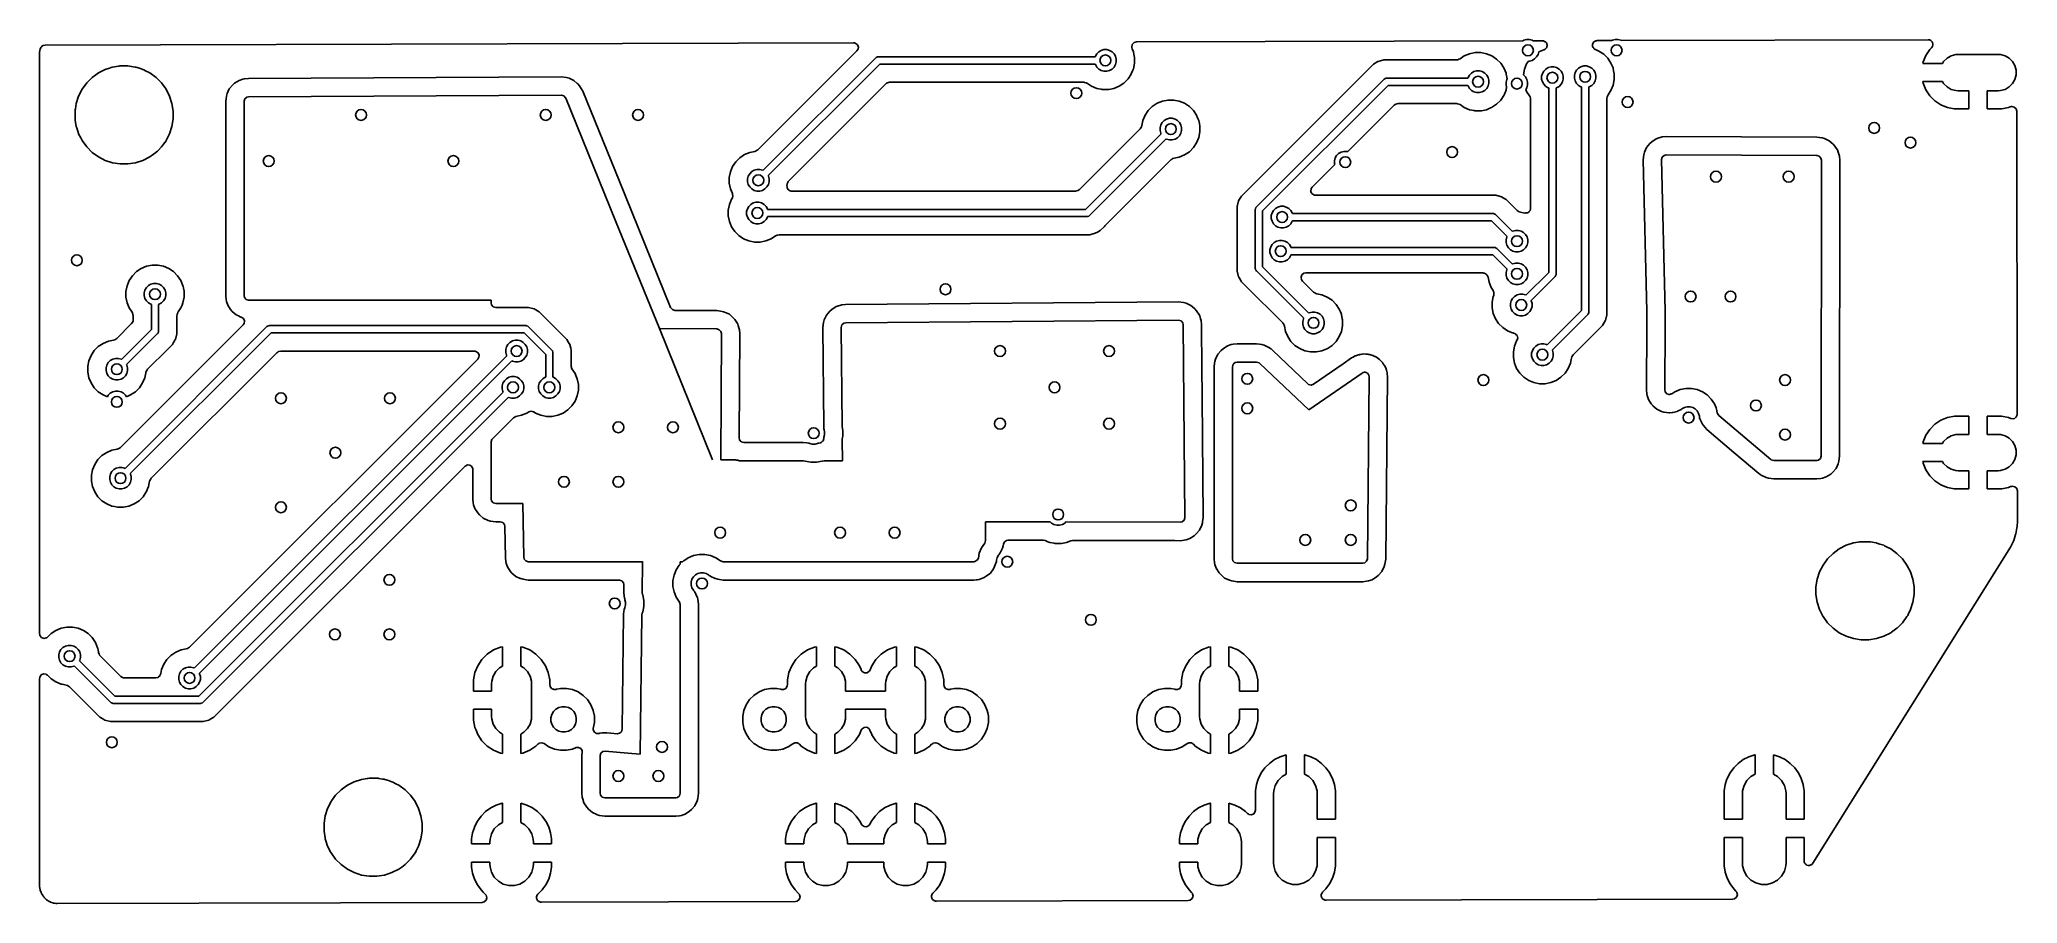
# Model space of a CAD drawing. Header units: millimetres. Extents: x 87.7 to 142.1, y -85.2 to -61.4.
import ezdxf

# ---------------------------------------------------------------- set-up
doc = ezdxf.new("R2010")
doc.units = ezdxf.units.MM
doc.layers.add('B.Cu', color=153, linetype='CONTINUOUS', true_color=0x4d7fc4)

msp = doc.modelspace()

# ---------------------------------------------------------------- linework, layer by layer
at = {"layer": 'B.Cu', "linetype": 'CONTINUOUS'}
for p, q in [((117.788153, -61.5091), (117.851051, -61.491752)), ((117.851051, -61.491752), (128.48281, -61.460993)), ((128.48281, -61.460993), (128.510795, -61.444836)), ((128.510795, -61.444836), (128.586442, -61.424567)), ((128.586442, -61.424567), (128.664758, -61.424567)), ((128.664758, -61.424567), (128.740405, -61.444836)), ((128.740405, -61.444836), (128.766965, -61.46017)), ((128.766965, -61.46017), (129.025504, -61.459423)), ((129.025504, -61.459423), (129.060444, -61.464343)), ((129.060444, -61.464343), (129.066311, -61.466047)), ((129.066311, -61.466047), (129.081345, -61.475646)), ((129.081345, -61.475646), (129.098475, -61.480625)), ((129.098475, -61.480625), (129.11018, -61.494057)), ((129.11018, -61.494057), (129.1252, -61.503648)), ((130.402605, -61.549595), (130.438254, -61.489504)), ((130.438254, -61.489504), (130.494059, -61.45962)), ((130.494059, -61.45962), (130.499007, -61.458443)), ((130.499007, -61.458443), (130.506341, -61.457572)), ((130.506341, -61.457572), (130.508433, -61.456584)), ((130.508433, -61.456584), (130.511405, -61.456971)), ((130.511405, -61.456971), (130.527336, -61.455079)), ((130.527336, -61.455079), (130.933488, -61.453903)), ((130.933488, -61.453903), (130.949195, -61.444836)), ((130.949195, -61.444836), (131.024842, -61.424567)), ((131.024842, -61.424567), (131.103158, -61.424567)), ((131.103158, -61.424567), (131.178805, -61.444836)), ((131.178805, -61.444836), (131.193209, -61.453152)), ((131.193209, -61.453152), (139.634558, -61.428731)), ((139.634558, -61.428731), (139.669498, -61.433651)), ((139.669498, -61.433651), (139.680367, -61.436808)), ((139.680367, -61.436808), (139.69539, -61.446402)), ((139.69539, -61.446402), (139.712506, -61.451373)), ((139.712506, -61.451373), (139.724222, -61.464813)), ((139.724222, -61.464813), (139.739252, -61.474412)), ((139.739252, -61.474412), (139.746704, -61.490605)), ((139.746704, -61.490605), (139.758416, -61.504042)), ((87.6733, -61.809707), (87.673495, -61.802772)), ((87.673304, -61.865196), (87.6733, -61.809707)), ((87.6733, -61.86521), (87.673304, -61.865196)), ((87.6733, -63.393713), (87.6733, -61.86521)), ((87.673495, -61.802772), (87.673883, -61.795856)), ((87.673883, -61.795856), (87.674464, -61.788952)), ((87.674464, -61.788952), (87.683469, -61.708976)), ((87.683469, -61.708976), (87.685792, -61.695293)), ((87.685792, -61.695293), (87.687141, -61.689383)), ((87.687141, -61.689383), (87.707261, -61.644713)), ((87.707261, -61.644713), (87.714568, -61.634523)), ((87.714568, -61.634523), (87.72862, -61.623546)), ((87.72862, -61.623546), (87.739015, -61.609053)), ((87.739015, -61.609053), (87.769615, -61.591523)), ((87.769615, -61.591523), (87.769625, -61.591515)), ((87.769625, -61.591515), (87.780146, -61.587344)), ((87.780146, -61.587344), (87.825483, -61.578617)), ((87.825483, -61.578617), (110.069002, -61.514265)), ((110.164781, -61.73598), (107.447946, -64.452817)), ((107.578078, -65.030499), (110.679289, -61.929289)), ((110.069002, -61.514265), (110.103945, -61.519185)), ((110.103945, -61.519185), (110.11481, -61.522341)), ((110.11481, -61.522341), (110.173696, -61.559946)), ((110.190043, -61.699484), (110.164781, -61.73598)), ((110.173696, -61.559946), (110.202904, -61.623417)), ((110.193161, -61.692604), (110.190043, -61.699484)), ((110.202904, -61.623417), (110.193161, -61.692604)), ((110.679289, -61.929289), (110.694443, -61.916853)), ((110.694443, -61.916853), (110.730491, -61.901921)), ((110.730491, -61.901921), (110.75, -61.9)), ((110.75, -61.9), (116.718869, -61.9)), ((116.718869, -61.9), (116.722836, -61.885195)), ((116.722836, -61.885195), (116.761994, -61.817372)), ((116.761994, -61.817372), (116.817372, -61.761994)), ((116.817372, -61.761994), (116.885195, -61.722836)), ((116.885195, -61.722836), (116.960842, -61.702567)), ((116.960842, -61.702567), (117.039158, -61.702567)), ((117.039158, -61.702567), (117.114805, -61.722836)), ((117.114805, -61.722836), (117.182628, -61.761994)), ((117.182628, -61.761994), (117.238006, -61.817372)), ((117.238006, -61.817372), (117.277164, -61.885195)), ((117.277164, -61.885195), (117.297433, -61.960842)), ((117.297433, -62.039158), (117.277164, -62.114805)), ((117.297433, -61.960842), (117.297433, -62.039158)), ((117.723572, -61.631706), (117.735974, -61.562951)), ((117.725056, -61.645513), (117.723572, -61.631706)), ((117.733782, -61.679699), (117.725056, -61.645513)), ((117.769367, -61.765609), (117.733782, -61.679699)), ((117.735974, -61.562951), (117.783579, -61.511814)), ((117.769737, -61.766503), (117.769367, -61.765609)), ((117.782012, -61.828213), (117.769737, -61.766503)), ((117.800064, -61.918966), (117.782012, -61.828213)), ((117.783579, -61.511814), (117.788153, -61.5091)), ((117.8005, -61.920971), (117.800064, -61.918966)), ((117.8005, -61.921155), (117.8005, -61.920971)), ((117.8005, -61.921158), (117.8005, -61.921155)), ((117.8005, -62.078842), (117.8005, -61.921158)), ((124.496756, -62.033139), (124.372169, -62.10507)), ((124.496764, -62.033136), (124.496756, -62.033139)), ((124.50908, -62.026026), (124.496764, -62.033136)), ((124.509085, -62.026023), (124.50908, -62.026026)), ((124.567812, -62.010287), (124.509085, -62.026023)), ((124.567869, -62.010269), (124.567812, -62.010287)), ((124.661804, -61.9851), (124.567869, -62.010269)), ((126.657422, -61.9851), (124.661804, -61.9851)), ((126.694478, -61.979434), (126.657422, -61.9851)), ((126.726115, -61.969527), (126.694478, -61.979434)), ((126.757952, -61.954294), (126.726115, -61.969527)), ((126.757953, -61.954291), (126.757952, -61.954294)), ((126.874797, -61.876219), (126.757953, -61.954291)), ((126.874824, -61.876203), (126.874797, -61.876219)), ((126.874833, -61.876198), (126.874824, -61.876203)), ((127.020496, -61.815864), (126.874833, -61.876198)), ((127.020527, -61.815857), (127.020496, -61.815864)), ((127.175153, -61.7851), (127.020527, -61.815857)), ((127.175155, -61.7851), (127.175153, -61.7851)), ((127.175158, -61.7851), (127.175155, -61.7851)), ((127.332842, -61.7851), (127.175158, -61.7851)), ((127.332845, -61.7851), (127.332842, -61.7851)), ((127.332847, -61.7851), (127.332845, -61.7851)), ((127.487471, -61.815857), (127.332847, -61.7851)), ((127.487502, -61.815864), (127.487471, -61.815857)), ((127.633165, -61.876198), (127.487502, -61.815864)), ((127.633172, -61.876202), (127.633165, -61.876198)), ((127.633185, -61.876209), (127.633172, -61.876202)), ((127.63319, -61.876212), (127.633185, -61.876209)), ((127.633191, -61.876213), (127.63319, -61.876212)), ((127.76429, -61.963811), (127.633191, -61.876213)), ((127.764291, -61.963812), (127.76429, -61.963811)), ((127.764297, -61.963817), (127.764291, -61.963812)), ((127.875781, -62.075301), (127.764297, -61.963817)), ((128.641645, -62.019433), (128.590613, -62.095807)), ((128.664758, -62.019433), (128.641645, -62.019433)), ((128.740405, -61.999164), (128.664758, -62.019433)), ((128.808228, -61.960006), (128.740405, -61.999164)), ((128.863606, -61.904628), (128.808228, -61.960006)), ((128.902764, -61.836805), (128.863606, -61.904628)), ((128.921969, -61.765127), (128.902764, -61.836805)), ((129.066493, -61.705265), (128.921969, -61.765127)), ((129.069608, -61.704166), (129.066493, -61.705265)), ((129.0959, -61.691295), (129.069383, -61.70353)), ((129.069383, -61.70353), (129.069523, -61.703927)), ((129.069523, -61.703927), (129.069553, -61.703998)), ((129.069553, -61.703998), (129.069549, -61.703999)), ((129.069549, -61.703999), (129.069608, -61.704166)), ((129.099055, -61.689255), (129.0959, -61.691295)), ((129.099072, -61.689244), (129.099055, -61.689255)), ((129.099085, -61.689228), (129.099072, -61.689244)), ((129.125664, -61.666068), (129.099085, -61.689228)), ((129.1252, -61.503648), (129.132657, -61.519852)), ((129.133028, -61.649822), (129.125664, -61.666068)), ((129.132657, -61.519852), (129.144377, -61.533301)), ((129.144671, -61.636306), (129.133028, -61.649822)), ((129.144377, -61.533301), (129.146961, -61.550932)), ((129.147155, -61.61866), (129.144671, -61.636306)), ((129.146961, -61.550932), (129.154411, -61.567118)), ((129.154512, -61.602432), (129.147155, -61.61866)), ((129.154411, -61.567118), (129.151924, -61.584781)), ((129.151924, -61.584781), (129.154512, -61.602432)), ((130.405103, -61.61942), (130.402605, -61.549595)), ((130.420917, -61.642194), (130.405103, -61.61942)), ((130.427957, -61.656662), (130.420917, -61.642194)), ((130.434784, -61.662163), (130.427957, -61.656662)), ((130.444954, -61.676808), (130.434784, -61.662163)), ((130.448544, -61.679702), (130.444954, -61.676808)), ((130.452013, -61.682497), (130.448544, -61.679702)), ((130.479796, -61.699406), (130.452013, -61.682497)), ((130.481233, -61.699593), (130.479796, -61.699406)), ((130.482361, -61.700502), (130.481233, -61.699593)), ((130.57917, -61.7406), (130.482361, -61.700502)), ((130.57918, -61.740605), (130.57917, -61.7406)), ((130.71029, -61.828211), (130.579179, -61.740605)), ((130.579179, -61.740605), (130.57918, -61.740605)), ((130.710291, -61.828212), (130.71029, -61.828211)), ((130.710297, -61.828217), (130.710291, -61.828212)), ((130.821781, -61.939701), (130.710297, -61.828217)), ((130.821786, -61.939707), (130.821781, -61.939701)), ((130.821789, -61.939711), (130.821786, -61.939707)), ((130.90939, -62.070814), (130.821789, -61.939711)), ((139.574803, -61.860334), (139.499431, -62.042303)), ((139.574808, -61.860325), (139.574803, -61.860334)), ((139.574818, -61.860308), (139.574808, -61.860325)), ((139.684247, -61.696537), (139.574818, -61.860308)), ((139.68425, -61.696533), (139.684247, -61.696537)), ((139.730337, -61.650447), (139.68425, -61.696533)), ((139.755602, -61.613945), (139.730337, -61.650447)), ((139.75872, -61.607064), (139.755602, -61.613945)), ((139.758416, -61.504042), (139.761005, -61.521683)), ((139.768563, -61.573171), (139.75872, -61.607064)), ((139.761005, -61.521683), (139.76846, -61.537883)), ((139.76846, -61.537883), (139.765974, -61.555536)), ((139.765974, -61.555536), (139.768563, -61.573171)), ((140.032926, -62.084), (140.064323, -62.029619)), ((140.064323, -62.029619), (140.156619, -61.937323)), ((140.156619, -61.937323), (140.269658, -61.87206)), ((140.269658, -61.87206), (140.395737, -61.838278)), ((140.395737, -61.838278), (140.461, -61.834)), ((140.461, -61.834), (141.561, -61.834)), ((141.561, -61.834), (141.626263, -61.838278)), ((141.626263, -61.838278), (141.752342, -61.87206)), ((141.752342, -61.87206), (141.865381, -61.937323)), ((141.865381, -61.937323), (141.957677, -62.029619)), ((141.957677, -62.029619), (142.02294, -62.142658)), ((89.12021, -62.469892), (88.969892, -62.62021)), ((89.221709, -62.39615), (89.12021, -62.469892)), ((89.292179, -62.344951), (89.221709, -62.39615)), ((89.292182, -62.344949), (89.292179, -62.34495)), ((89.292179, -62.34495), (89.292179, -62.344951)), ((89.481583, -62.248444), (89.292182, -62.344949)), ((89.495451, -62.243938), (89.481583, -62.248444)), ((89.502926, -62.24151), (89.495451, -62.243938)), ((89.566267, -62.220928), (89.502926, -62.24151)), ((89.67451, -62.185758), (89.566267, -62.220928)), ((89.674513, -62.185757), (89.67451, -62.185758)), ((89.683757, -62.182754), (89.674513, -62.185757)), ((89.68376, -62.182753), (89.683757, -62.182754)), ((89.849587, -62.156489), (89.68376, -62.182753)), ((89.850053, -62.156415), (89.849587, -62.156489)), ((89.85012, -62.156404), (89.850053, -62.156415)), ((89.884357, -62.150981), (89.85012, -62.156404)), ((89.893713, -62.1495), (89.884357, -62.150981)), ((89.893714, -62.1495), (89.893713, -62.1495)), ((90.106286, -62.1495), (89.893714, -62.1495)), ((90.106287, -62.1495), (90.106286, -62.1495)), ((90.149876, -62.156404), (90.106287, -62.1495)), ((90.150413, -62.156489), (90.149876, -62.156404)), ((90.306599, -62.181226), (90.150413, -62.156489)), ((90.311362, -62.1816), (90.306599, -62.181226)), ((90.320552, -62.18377), (90.311362, -62.1816)), ((90.325074, -62.185623), (90.320552, -62.18377)), ((90.420133, -62.21651), (90.325074, -62.185623)), ((90.518412, -62.248443), (90.420133, -62.21651)), ((90.518413, -62.248443), (90.518412, -62.248443)), ((90.518414, -62.248444), (90.518413, -62.248443)), ((90.54024, -62.259565), (90.518414, -62.248444)), ((90.540245, -62.259567), (90.54024, -62.259565)), ((90.588717, -62.284265), (90.540245, -62.259567)), ((90.70782, -62.344951), (90.588717, -62.284265)), ((90.879786, -62.46989), (90.70782, -62.344951)), ((90.879788, -62.469892), (90.879786, -62.46989)), ((91.030112, -62.620216), (90.879788, -62.469892)), ((93.162493, -62.550775), (93.041462, -62.628557)), ((93.263812, -62.516913), (93.162493, -62.550775)), ((93.303503, -62.508176), (93.263812, -62.516913)), ((93.314706, -62.50571), (93.303503, -62.508176)), ((93.314709, -62.505709), (93.314706, -62.50571)), ((93.314713, -62.505709), (93.314709, -62.505709)), ((93.420881, -62.493895), (93.314713, -62.505709)), ((93.420889, -62.493894), (93.420881, -62.493895)), ((102.033052, -62.451275), (93.420889, -62.493894)), ((102.033059, -62.451276), (102.033052, -62.451275)), ((102.033061, -62.451276), (102.033059, -62.451276)), ((102.175575, -62.471047), (102.033061, -62.451276)), ((102.205617, -62.479706), (102.175575, -62.471047)), ((102.242709, -62.490398), (102.205617, -62.479706)), ((102.242718, -62.490402), (102.242709, -62.490398)), ((102.373881, -62.549518), (102.242718, -62.490402)), ((102.469672, -62.631695), (102.373881, -62.549518)), ((110.791422, -62.1), (107.7195, -65.171921)), ((116.718869, -62.1), (110.791422, -62.1)), ((116.722836, -62.114805), (116.718869, -62.1)), ((116.761994, -62.182628), (116.722836, -62.114805)), ((116.817372, -62.238006), (116.761994, -62.182628)), ((116.885195, -62.277164), (116.817372, -62.238006)), ((116.960842, -62.297433), (116.885195, -62.277164)), ((117.039158, -62.297433), (116.960842, -62.297433)), ((117.114805, -62.277164), (117.039158, -62.297433)), ((117.182628, -62.238006), (117.114805, -62.277164)), ((117.238006, -62.182628), (117.182628, -62.238006)), ((117.277164, -62.114805), (117.238006, -62.182628)), ((117.510289, -62.621789), (117.621789, -62.510289)), ((117.621789, -62.510289), (117.709394, -62.379179)), ((117.709394, -62.379179), (117.712719, -62.371153)), ((117.712719, -62.371153), (117.748706, -62.28427)), ((117.748706, -62.28427), (117.769737, -62.233497)), ((117.769737, -62.233497), (117.8005, -62.078842)), ((124.372147, -62.105085), (120.744485, -65.732747)), ((121.154289, -66.03076), (124.67016, -62.51489)), ((124.372149, -62.105084), (124.372147, -62.105085)), ((124.372153, -62.105081), (124.372149, -62.105084)), ((124.372161, -62.105075), (124.372153, -62.105081)), ((124.372165, -62.105072), (124.372161, -62.105075)), ((124.372169, -62.10507), (124.372165, -62.105072)), ((124.67016, -62.51489), (124.685313, -62.502453)), ((124.685313, -62.502453), (124.695871, -62.498079)), ((124.695871, -62.498079), (124.721362, -62.487521)), ((124.721362, -62.487521), (124.740871, -62.4856)), ((124.740871, -62.4856), (126.972869, -62.4856)), ((126.972869, -62.4856), (126.976836, -62.470795)), ((126.976836, -62.470795), (127.015994, -62.402972)), ((127.015994, -62.402972), (127.071372, -62.347594)), ((127.071372, -62.347594), (127.139195, -62.308436)), ((127.139195, -62.308436), (127.214842, -62.288167)), ((127.214842, -62.288167), (127.293158, -62.288167)), ((127.293158, -62.288167), (127.368805, -62.308436)), ((127.368805, -62.308436), (127.436628, -62.347594)), ((127.436628, -62.347594), (127.492006, -62.402972)), ((127.492006, -62.402972), (127.531164, -62.470795)), ((127.531164, -62.470795), (127.551433, -62.546442)), ((127.551433, -62.546442), (127.551433, -62.624758)), ((127.875786, -62.075307), (127.875781, -62.075301)), ((127.875789, -62.075311), (127.875786, -62.075307)), ((127.96339, -62.206414), (127.875789, -62.075311)), ((127.963397, -62.206427), (127.96339, -62.206414)), ((127.99564, -62.28427), (127.963397, -62.206427)), ((128.023737, -62.352103), (127.99564, -62.28427)), ((128.023367, -62.597242), (128.043636, -62.521595)), ((128.029124, -62.379185), (128.023737, -62.352103)), ((128.053911, -62.503797), (128.029124, -62.379185)), ((128.043636, -62.521595), (128.053911, -62.503797)), ((128.530261, -62.24151), (128.499504, -62.396128)), ((128.499504, -62.396128), (128.503428, -62.398394)), ((128.503428, -62.398394), (128.558806, -62.453772)), ((128.530264, -62.241496), (128.530261, -62.24151)), ((128.590598, -62.095833), (128.530264, -62.241496)), ((128.558806, -62.453772), (128.597964, -62.521595)), ((128.590603, -62.095824), (128.590598, -62.095833)), ((128.590613, -62.095807), (128.590603, -62.095824)), ((128.597964, -62.521595), (128.618233, -62.597242)), ((129.002567, -62.435842), (129.022836, -62.360195)), ((129.002567, -62.514158), (129.002567, -62.435842)), ((129.022836, -62.589805), (129.002567, -62.514158)), ((129.022836, -62.360195), (129.061994, -62.292372)), ((129.061994, -62.292372), (129.117372, -62.236994)), ((129.117372, -62.236994), (129.185195, -62.197836)), ((129.185195, -62.197836), (129.260842, -62.177567)), ((129.260842, -62.177567), (129.339158, -62.177567)), ((129.339158, -62.177567), (129.414805, -62.197836)), ((129.414805, -62.197836), (129.482628, -62.236994)), ((129.482628, -62.236994), (129.538006, -62.292372)), ((129.538006, -62.292372), (129.577164, -62.360195)), ((129.577164, -62.360195), (129.597433, -62.435842)), ((129.597433, -62.514158), (129.577164, -62.589805)), ((129.597433, -62.435842), (129.597433, -62.514158)), ((129.902567, -62.410842), (129.922836, -62.335195)), ((129.902567, -62.489158), (129.902567, -62.410842)), ((129.922836, -62.564805), (129.902567, -62.489158)), ((129.922836, -62.335195), (129.961994, -62.267372)), ((129.961994, -62.632628), (129.922836, -62.564805)), ((129.961994, -62.267372), (130.017372, -62.211994)), ((130.017372, -62.211994), (130.085195, -62.172836)), ((130.085195, -62.172836), (130.160842, -62.152567)), ((130.160842, -62.152567), (130.239158, -62.152567)), ((130.239158, -62.152567), (130.314805, -62.172836)), ((130.314805, -62.172836), (130.382628, -62.211994)), ((130.382628, -62.211994), (130.438006, -62.267372)), ((130.438006, -62.267372), (130.477164, -62.335195)), ((130.477164, -62.564805), (130.438006, -62.632628)), ((130.477164, -62.335195), (130.497433, -62.410842)), ((130.497433, -62.489158), (130.477164, -62.564805)), ((130.497433, -62.410842), (130.497433, -62.489158)), ((130.909397, -62.070827), (130.90939, -62.070814)), ((130.966215, -62.208), (130.909397, -62.070827)), ((130.969737, -62.216503), (130.966215, -62.208)), ((130.969737, -62.216507), (130.969737, -62.216503)), ((130.969739, -62.21651), (130.969737, -62.216507)), ((130.969737, -62.683497), (131.0005, -62.528842)), ((130.983217, -62.284269), (130.969739, -62.21651)), ((130.983217, -62.28427), (130.983217, -62.284269)), ((131.000064, -62.368966), (130.983217, -62.28427)), ((131.0005, -62.370971), (131.000064, -62.368966)), ((131.0005, -62.371155), (131.0005, -62.370971)), ((131.0005, -62.371158), (131.0005, -62.371155)), ((131.0005, -62.528842), (131.0005, -62.371158)), ((139.497048, -62.054284), (139.491137, -62.083999)), ((139.491137, -62.083999), (139.491138, -62.084)), ((139.491138, -62.084), (140.032926, -62.084)), ((139.491138, -62.584), (139.494983, -62.603334)), ((140.032926, -62.584), (139.491138, -62.584)), ((139.499431, -62.042303), (139.497048, -62.054284)), ((140.064323, -62.638381), (140.032926, -62.584)), ((142.02294, -62.525342), (141.957677, -62.638381)), ((142.02294, -62.142658), (142.056722, -62.268737)), ((142.056722, -62.399263), (142.02294, -62.525342)), ((142.056722, -62.268737), (142.056722, -62.399263)), ((88.748445, -62.981582), (88.682752, -63.183762)), ((88.844949, -62.792182), (88.748445, -62.981582)), ((88.969892, -62.62021), (88.844949, -62.792182)), ((91.1547, -62.791699), (91.030112, -62.620216)), ((91.154702, -62.791703), (91.1547, -62.791699)), ((91.155048, -62.792179), (91.154702, -62.791703)), ((91.155049, -62.792181), (91.155048, -62.792179)), ((91.155051, -62.792184), (91.155049, -62.792181)), ((91.251557, -62.981588), (91.155051, -62.792184)), ((91.317246, -63.183757), (91.251557, -62.981588)), ((92.804366, -63.054765), (92.7945, -63.123387)), ((92.7945, -63.123387), (92.7945, -68.476)), ((92.814976, -62.980969), (92.804366, -63.054765)), ((92.834664, -62.913921), (92.814976, -62.980969)), ((92.89443, -62.783055), (92.834664, -62.913921)), ((92.894433, -62.783051), (92.89443, -62.783055)), ((92.988659, -62.67431), (92.894433, -62.783051)), ((93.041451, -62.628566), (92.988659, -62.67431)), ((93.041462, -62.628557), (93.041451, -62.628566)), ((93.3, -63.123387), (93.319685, -63.056348)), ((93.3, -68.476), (93.3, -63.123387)), ((93.319685, -63.056348), (93.372489, -63.010593)), ((93.372489, -63.010593), (93.423384, -62.999389)), ((93.423384, -62.999389), (102.035563, -62.95677)), ((102.035563, -62.95677), (102.102698, -62.976122)), ((102.102698, -62.976122), (102.148714, -63.028699)), ((102.148714, -63.028699), (102.151084, -63.034161)), ((102.151084, -63.034161), (103.522576, -66.415515)), ((102.477231, -62.636513), (102.469672, -62.631695)), ((102.483085, -62.643202), (102.477231, -62.636513)), ((102.483086, -62.643202), (102.483085, -62.643202)), ((102.529102, -62.695779), (102.483086, -62.643202)), ((102.607488, -62.816433), (102.529102, -62.695779)), ((102.607489, -62.816435), (102.607488, -62.816433)), ((102.60749, -62.816437), (102.607489, -62.816435)), ((102.608682, -62.819097), (102.60749, -62.816437)), ((102.612441, -62.827484), (102.608682, -62.819097)), ((102.614811, -62.832946), (102.612441, -62.827484)), ((102.616375, -62.836674), (102.614811, -62.832946)), ((102.619506, -62.844131), (102.616375, -62.836674)), ((103.616743, -65.302775), (102.619506, -62.844131)), ((108.296455, -65.302778), (110.949812, -62.649423)), ((110.949812, -62.649423), (110.978062, -62.628275)), ((110.978062, -62.628275), (111.001154, -62.615667)), ((111.001154, -62.615667), (111.060579, -62.6005)), ((111.060579, -62.6005), (116.402404, -62.6005)), ((116.402404, -62.6005), (116.424642, -62.603697)), ((116.424642, -62.603697), (116.437336, -62.605521)), ((116.437336, -62.605521), (116.46915, -62.614863)), ((116.46915, -62.614863), (116.503098, -62.630735)), ((116.503098, -62.630735), (116.620814, -62.70939)), ((116.620814, -62.70939), (116.620827, -62.709397)), ((116.620827, -62.709397), (116.766498, -62.769735)), ((116.766498, -62.769735), (116.766503, -62.769737)), ((116.766503, -62.769737), (116.876913, -62.791699)), ((116.876913, -62.791699), (116.879326, -62.792179)), ((116.879326, -62.792179), (116.913512, -62.798979)), ((116.913512, -62.798979), (116.916247, -62.799703)), ((116.916247, -62.799703), (116.921155, -62.8005)), ((116.921155, -62.8005), (117.078844, -62.8005)), ((117.078844, -62.8005), (117.082964, -62.8005)), ((117.082964, -62.8005), (117.090814, -62.798118)), ((117.090814, -62.798118), (117.233497, -62.769737)), ((117.233497, -62.769737), (117.379179, -62.709394)), ((117.379179, -62.709394), (117.510289, -62.621789)), ((118.566496, -63.120264), (118.420833, -63.180598)), ((118.566527, -63.120257), (118.566496, -63.120264)), ((118.721153, -63.0895), (118.566527, -63.120257)), ((118.721155, -63.0895), (118.721153, -63.0895)), ((118.721158, -63.0895), (118.721155, -63.0895)), ((118.878842, -63.0895), (118.721158, -63.0895)), ((118.878845, -63.0895), (118.878842, -63.0895)), ((118.878847, -63.0895), (118.878845, -63.0895)), ((119.033471, -63.120257), (118.878847, -63.0895)), ((119.033502, -63.120264), (119.033471, -63.120257)), ((119.179165, -63.180598), (119.033502, -63.120264)), ((124.782292, -62.6856), (121.325, -66.142892)), ((126.972869, -62.6856), (124.782292, -62.6856)), ((126.976836, -62.700405), (126.972869, -62.6856)), ((127.015994, -62.768228), (126.976836, -62.700405)), ((127.071372, -62.823606), (127.015994, -62.768228)), ((127.139195, -62.862764), (127.071372, -62.823606)), ((127.214842, -62.883033), (127.139195, -62.862764)), ((127.293158, -62.883033), (127.214842, -62.883033)), ((127.368805, -62.862764), (127.293158, -62.883033)), ((127.436628, -62.823606), (127.368805, -62.862764)), ((127.492006, -62.768228), (127.436628, -62.823606)), ((127.531164, -62.700405), (127.492006, -62.768228)), ((127.551433, -62.624758), (127.531164, -62.700405)), ((127.764289, -63.207389), (127.875789, -63.095889)), ((127.875789, -63.095889), (127.963394, -62.964779)), ((127.963394, -62.964779), (127.965012, -62.960874)), ((127.965012, -62.960874), (127.977067, -62.931766)), ((127.977067, -62.931766), (128.023737, -62.819097)), ((128.023367, -62.675558), (128.023367, -62.597242)), ((128.039966, -62.737508), (128.023367, -62.675558)), ((128.023737, -62.819097), (128.039966, -62.737508)), ((128.597964, -62.751205), (128.568843, -62.801643)), ((128.568843, -62.801643), (128.590598, -62.854165)), ((128.590598, -62.854165), (128.590602, -62.854172)), ((128.590602, -62.854172), (128.590609, -62.854185)), ((128.590609, -62.854185), (128.668697, -62.97105)), ((128.618233, -62.675558), (128.597964, -62.751205)), ((128.618233, -62.597242), (128.618233, -62.675558)), ((128.668697, -62.97105), (128.683928, -63.002886)), ((128.683928, -63.002886), (128.693834, -63.034522)), ((128.693834, -63.034522), (128.6995, -63.071575)), ((128.6995, -63.071575), (128.6995, -66.064383)), ((129.061994, -62.657628), (129.022836, -62.589805)), ((129.117372, -62.713006), (129.061994, -62.657628)), ((129.185195, -62.752164), (129.117372, -62.713006)), ((129.2, -62.75613), (129.185195, -62.752164)), ((129.2, -67.833578), (129.2, -62.75613)), ((129.414805, -62.752164), (129.4, -62.75613)), ((129.4, -62.75613), (129.4, -67.875)), ((129.482628, -62.713006), (129.414805, -62.752164)), ((129.538006, -62.657628), (129.482628, -62.713006)), ((129.577164, -62.589805), (129.538006, -62.657628)), ((130.017372, -62.688006), (129.961994, -62.632628)), ((130.085195, -62.727164), (130.017372, -62.688006)), ((130.1, -62.73113), (130.085195, -62.727164)), ((130.1, -68.883578), (130.1, -62.73113)), ((130.314805, -62.727164), (130.3, -62.73113)), ((130.3, -62.73113), (130.3, -68.925)), ((130.382628, -62.688006), (130.314805, -62.727164)), ((130.438006, -62.632628), (130.382628, -62.688006)), ((130.8005, -63.047594), (130.805521, -63.012664)), ((130.8005, -64.739143), (130.8005, -63.047594)), ((130.805521, -63.012664), (130.814864, -62.980845)), ((130.814864, -62.980845), (130.830736, -62.946897)), ((130.830736, -62.946897), (130.892686, -62.854185)), ((130.892686, -62.854185), (130.909394, -62.829179)), ((130.909394, -62.829179), (130.969737, -62.683497)), ((139.494983, -62.603334), (139.497048, -62.613713)), ((139.497048, -62.613713), (139.497048, -62.613715)), ((139.497048, -62.613715), (139.499431, -62.625695)), ((139.499431, -62.625695), (139.574803, -62.807664)), ((139.574803, -62.807664), (139.574808, -62.807673)), ((139.574808, -62.807673), (139.574818, -62.80769)), ((139.574818, -62.80769), (139.684249, -62.971464)), ((139.684249, -62.971464), (139.68425, -62.971465)), ((139.68425, -62.971465), (139.684255, -62.971471)), ((139.684255, -62.971471), (139.823527, -63.110743)), ((139.823527, -63.110743), (139.823533, -63.110748)), ((139.823533, -63.110748), (139.823537, -63.110751)), ((139.823537, -63.110751), (139.987315, -63.220185)), ((140.156619, -62.730677), (140.064323, -62.638381)), ((140.269658, -62.79594), (140.156619, -62.730677)), ((140.395737, -62.829722), (140.269658, -62.79594)), ((140.461, -62.834), (140.395737, -62.829722)), ((140.761, -62.834), (140.461, -62.834)), ((140.761, -63.334), (140.761, -62.834)), ((141.561, -62.834), (141.261, -62.834)), ((141.261, -62.834), (141.261, -63.334)), ((141.626263, -62.829722), (141.561, -62.834)), ((141.752342, -62.79594), (141.626263, -62.829722)), ((141.865381, -62.730677), (141.752342, -62.79594)), ((141.957677, -62.638381), (141.865381, -62.730677)), ((87.6733, -70.578848), (87.6733, -63.393713)), ((88.655578, -63.355337), (88.6495, -63.393713)), ((88.6495, -63.393713), (88.6495, -63.606287)), ((88.6495, -63.606287), (88.657452, -63.656498)), ((88.658957, -63.334), (88.655578, -63.355337)), ((88.657452, -63.656498), (88.657454, -63.656507)), ((88.657454, -63.656507), (88.657454, -63.656508)), ((88.657454, -63.656508), (88.681947, -63.811155)), ((88.682752, -63.183762), (88.658957, -63.334)), ((91.3505, -63.393713), (91.317246, -63.183757)), ((91.317246, -63.816243), (91.3505, -63.606287)), ((91.3505, -63.606287), (91.3505, -63.393713)), ((118.030261, -63.656508), (118.002839, -63.794357)), ((118.030272, -63.656475), (118.030261, -63.656508)), ((118.090598, -63.510833), (118.030272, -63.656475)), ((118.090603, -63.510824), (118.090598, -63.510833)), ((118.090613, -63.510807), (118.090603, -63.510824)), ((118.178211, -63.379708), (118.090613, -63.510807)), ((118.178212, -63.379707), (118.178211, -63.379708)), ((118.178217, -63.379701), (118.178212, -63.379707)), ((118.289701, -63.268217), (118.178217, -63.379701)), ((118.289707, -63.268212), (118.289701, -63.268217)), ((118.289708, -63.268211), (118.289707, -63.268212)), ((118.420807, -63.180613), (118.289708, -63.268211)), ((118.420824, -63.180603), (118.420807, -63.180613)), ((118.420833, -63.180598), (118.420824, -63.180603)), ((118.561994, -63.707372), (118.617372, -63.651994)), ((118.617372, -63.651994), (118.685195, -63.612836)), ((118.685195, -63.612836), (118.760842, -63.592567)), ((118.760842, -63.592567), (118.839158, -63.592567)), ((118.839158, -63.592567), (118.914805, -63.612836)), ((118.914805, -63.612836), (118.982628, -63.651994)), ((118.982628, -63.651994), (119.038006, -63.707372)), ((119.179172, -63.180602), (119.179165, -63.180598)), ((119.179185, -63.180609), (119.179172, -63.180602)), ((119.17919, -63.180612), (119.179185, -63.180609)), ((119.179191, -63.180613), (119.17919, -63.180612)), ((119.31029, -63.268211), (119.179191, -63.180613)), ((119.310291, -63.268212), (119.31029, -63.268211)), ((119.310297, -63.268217), (119.310291, -63.268212)), ((119.421781, -63.379701), (119.310297, -63.268217)), ((119.421786, -63.379707), (119.421781, -63.379701)), ((119.421787, -63.379708), (119.421786, -63.379707)), ((119.421788, -63.37971), (119.421787, -63.379708)), ((119.421789, -63.379711), (119.421788, -63.37971)), ((119.50939, -63.510814), (119.421789, -63.379711)), ((119.509397, -63.510827), (119.50939, -63.510814)), ((119.537569, -63.578842), (119.509397, -63.510827)), ((119.569736, -63.656501), (119.537569, -63.578842)), ((119.569738, -63.656507), (119.569736, -63.656501)), ((119.585052, -63.733496), (119.569738, -63.656507)), ((123.665957, -64.509747), (124.940682, -63.235023)), ((124.940682, -63.235023), (124.968932, -63.213875)), ((124.968932, -63.213875), (124.992024, -63.201267)), ((124.992024, -63.201267), (125.051449, -63.1861)), ((125.051449, -63.1861), (126.656404, -63.1861)), ((126.656404, -63.1861), (126.691336, -63.191121)), ((126.691336, -63.191121), (126.72315, -63.200463)), ((126.72315, -63.200463), (126.757098, -63.216335)), ((126.757098, -63.216335), (126.874814, -63.29499)), ((126.874814, -63.29499), (126.874827, -63.294997)), ((126.874827, -63.294997), (127.020498, -63.355335)), ((127.020498, -63.355335), (127.020503, -63.355337)), ((127.020503, -63.355337), (127.143039, -63.379711)), ((127.143039, -63.379711), (127.167533, -63.384583)), ((127.167533, -63.384583), (127.17025, -63.385304)), ((127.17025, -63.385304), (127.175155, -63.3861)), ((127.175155, -63.3861), (127.332844, -63.3861)), ((127.332844, -63.3861), (127.336964, -63.3861)), ((127.336964, -63.3861), (127.344814, -63.383718)), ((127.344814, -63.383718), (127.487497, -63.355337)), ((127.487497, -63.355337), (127.600166, -63.308667)), ((127.600166, -63.308667), (127.626634, -63.297704)), ((127.626634, -63.297704), (127.629425, -63.296731)), ((127.629425, -63.296731), (127.630868, -63.296064)), ((127.630868, -63.296064), (127.635528, -63.294021)), ((127.635528, -63.294021), (127.644787, -63.290185)), ((127.644787, -63.290185), (127.653671, -63.281301)), ((127.653671, -63.281301), (127.764289, -63.207389)), ((139.987315, -63.220185), (139.987328, -63.220192)), ((139.987328, -63.220192), (139.98733, -63.220192)), ((139.98733, -63.220192), (139.987334, -63.220195)), ((139.987334, -63.220195), (140.097185, -63.265696)), ((140.097185, -63.265696), (140.169306, -63.295569)), ((140.169306, -63.295569), (140.169318, -63.295572)), ((140.169318, -63.295572), (140.354862, -63.332479)), ((140.354862, -63.332479), (140.359533, -63.333408)), ((140.359533, -63.333408), (140.361768, -63.333909)), ((140.361768, -63.333909), (140.362506, -63.334)), ((140.362506, -63.334), (140.362508, -63.334)), ((140.362508, -63.334), (140.761, -63.334)), ((141.261, -63.334), (141.659492, -63.334)), ((141.659492, -63.334), (141.659493, -63.334)), ((141.659493, -63.334), (141.664401, -63.333203)), ((141.664401, -63.333203), (141.66713, -63.33248)), ((141.66713, -63.33248), (141.852681, -63.295572)), ((141.852681, -63.295572), (141.852685, -63.295571)), ((141.852685, -63.295571), (141.89031, -63.279986)), ((141.89031, -63.279986), (141.924498, -63.271259)), ((141.924498, -63.271259), (141.938304, -63.269775)), ((141.938304, -63.269775), (142.007061, -63.282178)), ((142.007061, -63.282178), (142.058197, -63.329783)), ((142.058197, -63.329783), (142.060226, -63.333203)), ((142.060226, -63.333203), (142.060884, -63.334311)), ((142.060884, -63.334311), (142.078247, -63.397415)), ((142.078247, -63.397415), (142.090156, -71.727216)), ((88.681947, -63.811155), (88.681948, -63.811155)), ((88.681948, -63.811155), (88.681948, -63.811158)), ((88.681948, -63.811158), (88.682754, -63.816243)), ((88.682754, -63.816243), (88.696003, -63.857018)), ((88.696003, -63.857018), (88.745799, -64.010279)), ((88.745799, -64.010279), (88.748442, -64.018411)), ((88.748442, -64.018411), (88.806654, -64.132658)), ((88.806654, -64.132658), (88.844951, -64.20782)), ((88.844951, -64.20782), (88.96989, -64.379786)), ((91.082581, -64.307564), (91.153903, -64.209397)), ((91.153903, -64.209397), (91.153906, -64.209399)), ((91.153906, -64.209399), (91.153923, -64.209367)), ((91.153923, -64.209367), (91.155051, -64.207816)), ((91.155051, -64.207816), (91.251557, -64.018412)), ((91.251557, -64.018412), (91.317246, -63.816243)), ((117.953538, -63.887225), (116.290191, -65.550573)), ((116.448578, -66.1), (118.530499, -64.018079)), ((118.67192, -64.1595), (116.560711, -66.270711)), ((117.975733, -63.857018), (117.953538, -63.887225)), ((117.991098, -63.827644), (117.975733, -63.857018)), ((118.00284, -63.79436), (117.991098, -63.827644)), ((118.002839, -63.794357), (118.00284, -63.79436)), ((118.502567, -63.850842), (118.522836, -63.775195)), ((118.502567, -63.929158), (118.502567, -63.850842)), ((118.522836, -64.004805), (118.502567, -63.929158)), ((118.522836, -63.775195), (118.561994, -63.707372)), ((118.530499, -64.018079), (118.522836, -64.004805)), ((118.685195, -64.167164), (118.67192, -64.1595)), ((118.760842, -64.187433), (118.685195, -64.167164)), ((118.839158, -64.187433), (118.760842, -64.187433)), ((118.914805, -64.167164), (118.839158, -64.187433)), ((118.982628, -64.128006), (118.914805, -64.167164)), ((119.038006, -64.072628), (118.982628, -64.128006)), ((119.038006, -63.707372), (119.077164, -63.775195)), ((119.077164, -64.004805), (119.038006, -64.072628)), ((119.077164, -63.775195), (119.097433, -63.850842)), ((119.097433, -63.929158), (119.077164, -64.004805)), ((119.097433, -63.850842), (119.097433, -63.929158)), ((119.509394, -64.269179), (119.569737, -64.123497)), ((119.569737, -64.123497), (119.6005, -63.968842)), ((119.600065, -63.808971), (119.585052, -63.733496)), ((119.6005, -63.810973), (119.600065, -63.808971)), ((119.6005, -63.811155), (119.6005, -63.810973)), ((119.6005, -63.811158), (119.6005, -63.811155)), ((119.6005, -63.968842), (119.6005, -63.811158)), ((132.15218, -64.15813), (132.032984, -64.238708)), ((132.224709, -64.132658), (132.15218, -64.15813)), ((132.260597, -64.120054), (132.224709, -64.132658)), ((132.2606, -64.120053), (132.260597, -64.120053)), ((132.260597, -64.120053), (132.260597, -64.120054)), ((132.260603, -64.120052), (132.2606, -64.120053)), ((132.315201, -64.107622), (132.260603, -64.120052)), ((132.315207, -64.107621), (132.315201, -64.107622)), ((132.315209, -64.107621), (132.315207, -64.107621)), ((132.429442, -64.095013), (132.315209, -64.107621)), ((132.429444, -64.095013), (132.429442, -64.095013)), ((132.429445, -64.095013), (132.429444, -64.095013)), ((136.578483, -64.111609), (132.429445, -64.095013)), ((136.720802, -64.132652), (136.578483, -64.111609)), ((136.720811, -64.132654), (136.720802, -64.132652)), ((136.720824, -64.132658), (136.720811, -64.132654)), ((136.787781, -64.152611), (136.720824, -64.132658)), ((136.787791, -64.152615), (136.787781, -64.152611)), ((136.918408, -64.212901), (136.787791, -64.152615)), ((136.918411, -64.212903), (136.918408, -64.212901)), ((136.918415, -64.212905), (136.918411, -64.212903)), ((137.026764, -64.307552), (136.918415, -64.212905)), ((88.96989, -64.379786), (88.969892, -64.379788)), ((88.969892, -64.379788), (89.120216, -64.530112)), ((89.120216, -64.530112), (89.292169, -64.655042)), ((89.292169, -64.655042), (89.2922, -64.65506)), ((89.2922, -64.65506), (89.292442, -64.655182)), ((89.292442, -64.655182), (89.481588, -64.751557)), ((89.481588, -64.751557), (89.683757, -64.817246)), ((90.316243, -64.817246), (90.518412, -64.751557)), ((90.518412, -64.751557), (90.707816, -64.655051)), ((90.707816, -64.655051), (90.804582, -64.584747)), ((90.804582, -64.584747), (90.804584, -64.584746)), ((90.804584, -64.584746), (90.873715, -64.534518)), ((90.873715, -64.534518), (90.875154, -64.533601)), ((90.875154, -64.533601), (90.878905, -64.530772)), ((90.878905, -64.530772), (90.880707, -64.529438)), ((90.880707, -64.529438), (90.919042, -64.501586)), ((90.919042, -64.501586), (90.933514, -64.476381)), ((90.933514, -64.476381), (91.030104, -64.379792)), ((91.030104, -64.379792), (91.030106, -64.379788)), ((91.030106, -64.379788), (91.030109, -64.379786)), ((91.030109, -64.379786), (91.082581, -64.307564)), ((106.939701, -64.678217), (106.828217, -64.789701)), ((106.939707, -64.678212), (106.939701, -64.678217)), ((106.939708, -64.678211), (106.939707, -64.678212)), ((107.070807, -64.590613), (106.939708, -64.678211)), ((107.070824, -64.590603), (107.070807, -64.590613)), ((107.070833, -64.590598), (107.070824, -64.590603)), ((107.216475, -64.530272), (107.070833, -64.590598)), ((107.216493, -64.530265), (107.216475, -64.530272)), ((107.216498, -64.530264), (107.216493, -64.530265)), ((107.216508, -64.530261), (107.216498, -64.530264)), ((107.216509, -64.53026), (107.216508, -64.530261)), ((107.216515, -64.530259), (107.216509, -64.53026)), ((107.355363, -64.50264), (107.216515, -64.530259)), ((107.390599, -64.489854), (107.355363, -64.50264)), ((107.419693, -64.473967), (107.390599, -64.489854)), ((107.436235, -64.461584), (107.419693, -64.473967)), ((107.447946, -64.452817), (107.436235, -64.461584)), ((116.98796, -66.551272), (118.802056, -64.737177)), ((118.802056, -64.737177), (118.804745, -64.735165)), ((118.804745, -64.735165), (118.830307, -64.716029)), ((118.830307, -64.716029), (118.859403, -64.700141)), ((118.859403, -64.700141), (118.894635, -64.687358)), ((118.894635, -64.687358), (118.936085, -64.679113)), ((118.936085, -64.679113), (119.033497, -64.659737)), ((119.033497, -64.659737), (119.179179, -64.599394)), ((119.179179, -64.599394), (119.310289, -64.511789)), ((119.310289, -64.511789), (119.421789, -64.400289)), ((119.421789, -64.400289), (119.509394, -64.269179)), ((123.302567, -64.760842), (123.322836, -64.685195)), ((123.302567, -64.839158), (123.302567, -64.760842)), ((123.322836, -64.685195), (123.361994, -64.617372)), ((123.361994, -64.617372), (123.417372, -64.561994)), ((123.417372, -64.561994), (123.485195, -64.522836)), ((123.485195, -64.522836), (123.560842, -64.502567)), ((123.560842, -64.502567), (123.639158, -64.502567)), ((123.639158, -64.502567), (123.665957, -64.509747)), ((130.8005, -68.83659), (130.8005, -64.739143)), ((131.814757, -64.596293), (131.797598, -64.739143)), ((131.797598, -64.739143), (131.894466, -68.9044)), ((131.814759, -64.596279), (131.814757, -64.596293)), ((131.832875, -64.528818), (131.814759, -64.596279)), ((131.889589, -64.396578), (131.832875, -64.528818)), ((131.88959, -64.396576), (131.889589, -64.396578)), ((131.97958, -64.287709), (131.88959, -64.396576)), ((131.981007, -64.285906), (131.97958, -64.287709)), ((132.032982, -64.238709), (131.981007, -64.285906)), ((132.032984, -64.238708), (132.032982, -64.238709)), ((132.302962, -64.727389), (132.321082, -64.659912)), ((132.4, -68.9), (132.302962, -64.727389)), ((132.321082, -64.659912), (132.372808, -64.612942)), ((132.372808, -64.612942), (132.42742, -64.600509)), ((132.42742, -64.600509), (136.576458, -64.617105)), ((136.576458, -64.617105), (136.643416, -64.637058)), ((136.643416, -64.637058), (136.68896, -64.690044)), ((136.68896, -64.690044), (136.69996, -64.741144)), ((136.69996, -64.741144), (136.697362, -72.892846)), ((137.02677, -64.307559), (137.026764, -64.307552)), ((137.026775, -64.307564), (137.02677, -64.307559)), ((137.072301, -64.360529), (137.026775, -64.307564)), ((137.072303, -64.360532), (137.072301, -64.360529)), ((137.072308, -64.360538), (137.072303, -64.360532)), ((137.149613, -64.481887), (137.072308, -64.360538)), ((137.155369, -64.499361), (137.149613, -64.481887)), ((137.183136, -64.583651), (137.155369, -64.499361)), ((137.183137, -64.583658), (137.183136, -64.583651)), ((137.18314, -64.583665), (137.183137, -64.583658)), ((137.19414, -64.634765), (137.18314, -64.583665)), ((137.20546, -64.741305), (137.19414, -64.634765)), ((137.202862, -72.893007), (137.20546, -64.741305)), ((89.683757, -64.817246), (89.893713, -64.8505)), ((89.893713, -64.8505), (89.893714, -64.8505)), ((89.893714, -64.8505), (90.106286, -64.8505)), ((90.106286, -64.8505), (90.106287, -64.8505)), ((90.106287, -64.8505), (90.316243, -64.817246)), ((105.036701, -68.803621), (103.616743, -65.302775)), ((106.680257, -65.066527), (106.6495, -65.22115)), ((106.6495, -65.22115), (106.6495, -65.221153)), ((106.6495, -65.221153), (106.6495, -65.378846)), ((106.680264, -65.066496), (106.680257, -65.066527)), ((106.740598, -64.920833), (106.680264, -65.066496)), ((106.740603, -64.920824), (106.740598, -64.920833)), ((106.740613, -64.920807), (106.740603, -64.920824)), ((106.828211, -64.789708), (106.740613, -64.920807)), ((106.828212, -64.789707), (106.828211, -64.789708)), ((106.828217, -64.789701), (106.828212, -64.789707)), ((107.152567, -65.260842), (107.172836, -65.185195)), ((107.152567, -65.339158), (107.152567, -65.260842)), ((107.172836, -65.185195), (107.211994, -65.117372)), ((107.211994, -65.117372), (107.267372, -65.061994)), ((107.267372, -65.061994), (107.335195, -65.022836)), ((107.335195, -65.022836), (107.410842, -65.002567)), ((107.410842, -65.002567), (107.489158, -65.002567)), ((107.489158, -65.002567), (107.564805, -65.022836)), ((107.564805, -65.022836), (107.578078, -65.030499)), ((107.7195, -65.171921), (107.727164, -65.185195)), ((107.727164, -65.185195), (107.747433, -65.260842)), ((107.747433, -65.260842), (107.747433, -65.339158)), ((108.274267, -65.332975), (108.296455, -65.302778)), ((122.685545, -65.49016), (123.309747, -64.865957)), ((123.309747, -64.865957), (123.302567, -64.839158)), ((106.6495, -65.378848), (106.649499, -65.378848)), ((106.649499, -65.378848), (106.680257, -65.533471)), ((106.6495, -65.378846), (106.6495, -65.378848)), ((106.715597, -65.820837), (106.655264, -65.966496)), ((106.680257, -65.533471), (106.680264, -65.533502)), ((106.680264, -65.533502), (106.735069, -65.665815)), ((106.715602, -65.820826), (106.715597, -65.820837)), ((106.715606, -65.82082), (106.715602, -65.820826)), ((106.723343, -65.80924), (106.715606, -65.82082)), ((106.735218, -65.786781), (106.723343, -65.80924)), ((106.735069, -65.665815), (106.741833, -65.692315)), ((106.737733, -65.780552), (106.735218, -65.786781)), ((106.74604, -65.72087), (106.737733, -65.780552)), ((106.741833, -65.692315), (106.743797, -65.70001)), ((106.743797, -65.70001), (106.74604, -65.72087)), ((107.172836, -65.414805), (107.152567, -65.339158)), ((107.211994, -65.482628), (107.172836, -65.414805)), ((107.267372, -65.538006), (107.211994, -65.482628)), ((107.335195, -65.577164), (107.267372, -65.538006)), ((107.410842, -65.597433), (107.335195, -65.577164)), ((107.489158, -65.597433), (107.410842, -65.597433)), ((107.564805, -65.577164), (107.489158, -65.597433)), ((107.632628, -65.538006), (107.564805, -65.577164)), ((107.688006, -65.482628), (107.632628, -65.538006)), ((107.727164, -65.414805), (107.688006, -65.482628)), ((107.747433, -65.339158), (107.727164, -65.414805)), ((108.237893, -65.442222), (108.247161, -65.39563)), ((108.240937, -65.476172), (108.237893, -65.442222)), ((108.239037, -65.493712), (108.240937, -65.476172)), ((108.241571, -65.498785), (108.239037, -65.493712)), ((108.240064, -65.499184), (108.241571, -65.498785)), ((108.241212, -65.503522), (108.240064, -65.499184)), ((108.241213, -65.503527), (108.241212, -65.503522)), ((108.243768, -65.507749), (108.241213, -65.503527)), ((108.244133, -65.51181), (108.243768, -65.507749)), ((108.244555, -65.512882), (108.244133, -65.51181)), ((108.246429, -65.512144), (108.244555, -65.512882)), ((108.256804, -65.529282), (108.246429, -65.512144)), ((108.247161, -65.39563), (108.258896, -65.36236)), ((108.270258, -65.556217), (108.256804, -65.529282)), ((108.258896, -65.36236), (108.274267, -65.332975)), ((108.274712, -65.558865), (108.270258, -65.556217)), ((108.277396, -65.563298), (108.274712, -65.558865)), ((108.304437, -65.576535), (108.277396, -65.563298)), ((108.330317, -65.591921), (108.304437, -65.576535)), ((108.336531, -65.593512), (108.330317, -65.591921)), ((108.337489, -65.593564), (108.336531, -65.593512)), ((108.342661, -65.595082), (108.337489, -65.593564)), ((108.344766, -65.595622), (108.342661, -65.595082)), ((108.375534, -65.5995), (108.344766, -65.595622)), ((116.179422, -65.5995), (108.375534, -65.5995)), ((116.238852, -65.58433), (116.179422, -65.5995)), ((116.26194, -65.571722), (116.238852, -65.58433)), ((116.290191, -65.550573), (116.26194, -65.571722)), ((120.693323, -65.821361), (120.665423, -65.869685)), ((120.693327, -65.821353), (120.693323, -65.821361)), ((120.74447, -65.732767), (120.693327, -65.821353)), ((120.744478, -65.732755), (120.74447, -65.732767)), ((120.744485, -65.732747), (120.744478, -65.732755)), ((122.647306, -65.60246), (122.648289, -65.595622)), ((122.676331, -65.666016), (122.647306, -65.60246)), ((122.648289, -65.595622), (122.657246, -65.533311)), ((122.657246, -65.533311), (122.660436, -65.526324)), ((122.660436, -65.526324), (122.685545, -65.49016)), ((122.735109, -65.70379), (122.676331, -65.666016)), ((122.745963, -65.706977), (122.735109, -65.70379)), ((122.780898, -65.712), (122.745963, -65.706977)), ((127.57388, -65.712), (122.780898, -65.712)), ((127.573943, -65.711999), (127.57388, -65.712)), ((127.741554, -65.711999), (127.573943, -65.711999)), ((127.741557, -65.711999), (127.741554, -65.711999)), ((127.894285, -65.752923), (127.741557, -65.711999)), ((127.942082, -65.780519), (127.894285, -65.752923)), ((127.986649, -65.806249), (127.942082, -65.780519)), ((128.031215, -65.831979), (127.986649, -65.806249)), ((128.031216, -65.83198), (128.031215, -65.831979)), ((128.031217, -65.831981), (128.031216, -65.83198)), ((128.150088, -65.950852), (128.031217, -65.831981)), ((106.6245, -66.278848), (106.624499, -66.278848)), ((106.624499, -66.278848), (106.655257, -66.433471)), ((106.655257, -65.966527), (106.6245, -66.12115)), ((106.6245, -66.12115), (106.6245, -66.121153)), ((106.6245, -66.121153), (106.6245, -66.278846)), ((106.6245, -66.278846), (106.6245, -66.278848)), ((106.655264, -65.966496), (106.655257, -65.966527)), ((107.127567, -66.160842), (107.147836, -66.085195)), ((107.127567, -66.239158), (107.127567, -66.160842)), ((107.147836, -66.314805), (107.127567, -66.239158)), ((107.147836, -66.085195), (107.186994, -66.017372)), ((107.186994, -66.382628), (107.147836, -66.314805)), ((107.186994, -66.017372), (107.242372, -65.961994)), ((107.242372, -66.438006), (107.186994, -66.382628)), ((107.242372, -65.961994), (107.310195, -65.922836)), ((107.310195, -65.922836), (107.385842, -65.902567)), ((107.385842, -65.902567), (107.464158, -65.902567)), ((107.464158, -65.902567), (107.539805, -65.922836)), ((107.539805, -65.922836), (107.607628, -65.961994)), ((107.607628, -65.961994), (107.663006, -66.017372)), ((107.663006, -66.382628), (107.607628, -66.438006)), ((107.663006, -66.017372), (107.702164, -66.085195)), ((107.702164, -66.314805), (107.663006, -66.382628)), ((107.702164, -66.085195), (107.706131, -66.1)), ((107.706131, -66.3), (107.702164, -66.314805)), ((107.706131, -66.1), (116.448578, -66.1)), ((116.49, -66.3), (107.706131, -66.3)), ((116.509509, -66.298079), (116.49, -66.3)), ((116.545557, -66.283147), (116.509509, -66.298079)), ((116.560711, -66.270711), (116.545557, -66.283147)), ((120.665423, -65.869686), (120.624499, -66.022414)), ((120.624499, -66.022414), (120.624499, -66.022416)), ((120.624499, -66.022416), (120.624499, -66.192871)), ((120.624499, -66.192871), (120.6245, -66.192922)), ((120.6245, -66.192922), (120.6245, -67.63833)), ((120.665423, -65.869685), (120.665423, -65.869686)), ((121.125, -66.101471), (121.126921, -66.081962)), ((121.125, -67.725), (121.125, -66.101471)), ((121.126921, -66.081962), (121.141853, -66.045914)), ((121.141853, -66.045914), (121.154289, -66.03076)), ((121.325, -66.142892), (121.325, -67.683578)), ((121.565067, -66.273342), (121.585336, -66.197695)), ((121.565067, -66.351658), (121.565067, -66.273342)), ((121.585336, -66.427305), (121.565067, -66.351658)), ((121.585336, -66.197695), (121.624494, -66.129872)), ((121.624494, -66.129872), (121.679872, -66.074494)), ((121.679872, -66.074494), (121.747695, -66.035336)), ((121.747695, -66.035336), (121.823342, -66.015067)), ((121.823342, -66.015067), (121.901658, -66.015067)), ((121.901658, -66.015067), (121.977305, -66.035336)), ((121.977305, -66.035336), (122.045128, -66.074494)), ((122.045128, -66.074494), (122.100506, -66.129872)), ((122.100506, -66.129872), (122.139664, -66.197695)), ((122.139664, -66.197695), (122.143631, -66.2125)), ((122.143631, -66.2125), (127.6625, -66.2125)), ((127.6625, -66.2125), (127.682009, -66.214421)), ((127.682009, -66.214421), (127.718057, -66.229353)), ((127.718057, -66.229353), (127.733211, -66.241789)), ((127.733211, -66.241789), (128.196921, -66.705499)), ((128.15009, -65.950855), (128.150088, -65.950852)), ((128.154428, -65.955193), (128.15009, -65.950855)), ((128.327771, -66.128536), (128.154428, -65.955193)), ((128.357978, -66.150731), (128.327771, -66.128536)), ((128.387356, -66.166098), (128.357978, -66.150731)), ((128.420639, -66.177839), (128.387356, -66.166098)), ((128.542194, -66.202018), (128.420639, -66.177839)), ((128.571634, -66.199395), (128.542194, -66.202018)), ((128.599118, -66.199483), (128.571634, -66.199395)), ((128.599214, -66.199845), (128.599118, -66.199483)), ((128.600562, -66.199487), (128.599214, -66.199845)), ((128.600941, -66.199489), (128.600562, -66.199487)), ((128.606355, -66.197918), (128.600941, -66.199489)), ((128.608825, -66.196382), (128.606355, -66.197918)), ((128.609683, -66.196006), (128.608825, -66.196382)), ((128.611693, -66.195827), (128.609683, -66.196006)), ((128.612763, -66.195407), (128.611693, -66.195827)), ((128.638506, -66.183358), (128.612511, -66.194765)), ((128.612511, -66.194765), (128.612763, -66.195407)), ((128.648831, -66.171517), (128.638506, -66.183358)), ((128.663283, -66.162536), (128.648831, -66.171517)), ((128.67176, -66.145225), (128.663283, -66.162536)), ((128.684429, -66.1307), (128.67176, -66.145225)), ((128.686811, -66.114496), (128.684429, -66.1307)), ((128.689614, -66.108772), (128.686811, -66.114496)), ((128.691535, -66.109336), (128.689614, -66.108772)), ((128.694476, -66.099321), (128.691535, -66.109336)), ((128.6995, -66.064383), (128.694476, -66.099321)), ((103.522576, -66.415515), (104.726724, -69.384287)), ((106.655257, -66.433471), (106.655264, -66.433502)), ((106.655264, -66.433502), (106.715598, -66.579165)), ((106.715598, -66.579165), (106.715603, -66.579174)), ((106.715603, -66.579174), (106.715613, -66.579191)), ((106.715613, -66.579191), (106.803211, -66.71029)), ((106.803211, -66.71029), (106.803212, -66.710291)), ((106.803212, -66.710291), (106.803217, -66.710297)), ((106.803217, -66.710297), (106.914701, -66.821781)), ((106.914701, -66.821781), (106.914707, -66.821786)), ((106.914707, -66.821786), (106.914711, -66.821789)), ((106.914711, -66.821789), (107.045814, -66.90939)), ((107.045814, -66.90939), (107.045827, -66.909397)), ((107.045827, -66.909397), (107.191498, -66.969735)), ((107.310195, -66.477164), (107.242372, -66.438006)), ((107.385842, -66.497433), (107.310195, -66.477164)), ((107.464158, -66.497433), (107.385842, -66.497433)), ((107.539805, -66.477164), (107.464158, -66.497433)), ((107.607628, -66.438006), (107.539805, -66.477164)), ((107.658497, -66.969737), (107.804179, -66.909394)), ((107.804179, -66.909394), (107.804185, -66.90939)), ((107.804185, -66.90939), (107.921055, -66.831299)), ((107.921055, -66.831299), (107.952885, -66.816071)), ((107.952885, -66.816071), (107.972574, -66.809906)), ((107.972574, -66.809906), (107.984529, -66.806164)), ((107.984529, -66.806164), (108.021578, -66.8005)), ((108.021578, -66.8005), (116.40138, -66.8005)), ((116.40138, -66.8005), (116.401443, -66.800501)), ((116.401443, -66.800501), (116.403347, -66.800501)), ((116.403347, -66.800501), (116.410943, -66.800501)), ((116.410943, -66.800501), (116.569054, -66.800501)), ((116.569054, -66.800501), (116.569057, -66.800501)), ((116.569057, -66.800501), (116.721785, -66.759577)), ((116.721785, -66.759577), (116.777917, -66.727169)), ((116.777917, -66.727169), (116.858716, -66.68052)), ((116.858716, -66.68052), (116.97052, -66.568716)), ((116.97052, -66.568715), (116.987956, -66.551279)), ((116.97052, -66.568716), (116.97052, -66.568715)), ((116.987956, -66.551279), (116.98796, -66.551272)), ((121.624494, -66.495128), (121.585336, -66.427305)), ((121.679872, -66.550506), (121.624494, -66.495128)), ((121.747695, -66.589664), (121.679872, -66.550506)), ((121.823342, -66.609933), (121.747695, -66.589664)), ((121.901658, -66.609933), (121.823342, -66.609933)), ((121.977305, -66.589664), (121.901658, -66.609933)), ((122.045128, -66.550506), (121.977305, -66.589664)), ((122.100506, -66.495128), (122.045128, -66.550506)), ((122.139664, -66.427305), (122.100506, -66.495128)), ((122.143631, -66.4125), (122.139664, -66.427305)), ((127.621078, -66.4125), (122.143631, -66.4125)), ((128.055499, -66.846921), (127.621078, -66.4125)), ((128.027567, -66.935842), (128.047836, -66.860195)), ((128.027567, -67.014158), (128.027567, -66.935842)), ((128.047836, -66.860195), (128.055499, -66.846921)), ((128.196921, -66.705499), (128.210195, -66.697836)), ((128.210195, -66.697836), (128.285842, -66.677567)), ((128.285842, -66.677567), (128.364158, -66.677567)), ((128.364158, -66.677567), (128.439805, -66.697836)), ((128.439805, -66.697836), (128.507628, -66.736994)), ((128.507628, -66.736994), (128.563006, -66.792372)), ((128.563006, -66.792372), (128.602164, -66.860195)), ((128.602164, -66.860195), (128.622433, -66.935842)), ((128.622433, -66.935842), (128.622433, -67.014158)), ((107.191498, -66.969735), (107.191503, -66.969737)), ((107.191503, -66.969737), (107.346153, -67.000499)), ((107.346153, -67.000499), (107.346156, -67.0005)), ((107.346156, -67.0005), (107.346158, -67.0005)), ((107.346158, -67.0005), (107.503844, -67.0005)), ((107.503844, -67.0005), (107.503845, -67.000499)), ((107.503845, -67.000499), (107.658497, -66.969737)), ((121.527567, -67.210842), (121.547836, -67.135195)), ((121.527567, -67.289158), (121.527567, -67.210842)), ((121.547836, -67.364805), (121.527567, -67.289158)), ((121.547836, -67.135195), (121.586994, -67.067372)), ((121.586994, -67.432628), (121.547836, -67.364805)), ((121.586994, -67.067372), (121.642372, -67.011994)), ((121.642372, -67.488006), (121.586994, -67.432628)), ((121.642372, -67.011994), (121.710195, -66.972836)), ((121.710195, -66.972836), (121.785842, -66.952567)), ((121.785842, -66.952567), (121.864158, -66.952567)), ((121.864158, -66.952567), (121.939805, -66.972836)), ((121.939805, -66.972836), (122.007628, -67.011994)), ((122.007628, -67.011994), (122.063006, -67.067372)), ((122.063006, -67.432628), (122.007628, -67.488006)), ((122.063006, -67.067372), (122.102164, -67.135195)), ((122.102164, -67.364805), (122.063006, -67.432628)), ((122.102164, -67.135195), (122.106131, -67.15)), ((122.106131, -67.35), (122.102164, -67.364805)), ((122.106131, -67.15), (127.7, -67.15)), ((127.658578, -67.35), (122.106131, -67.35)), ((128.055499, -67.746921), (127.658578, -67.35)), ((127.7, -67.15), (127.719509, -67.151921)), ((127.719509, -67.151921), (127.755557, -67.166853)), ((127.755557, -67.166853), (127.770711, -67.179289)), ((127.770711, -67.179289), (128.196921, -67.605499)), ((128.047836, -67.089805), (128.027567, -67.014158)), ((128.086994, -67.157628), (128.047836, -67.089805)), ((128.142372, -67.213006), (128.086994, -67.157628)), ((128.210195, -67.252164), (128.142372, -67.213006)), ((128.285842, -67.272433), (128.210195, -67.252164)), ((128.364158, -67.272433), (128.285842, -67.272433)), ((128.439805, -67.252164), (128.364158, -67.272433)), ((128.507628, -67.213006), (128.439805, -67.252164)), ((128.563006, -67.157628), (128.507628, -67.213006)), ((128.602164, -67.089805), (128.563006, -67.157628)), ((128.622433, -67.014158), (128.602164, -67.089805)), ((90.22821, -67.925495), (90.140612, -68.056594)), ((90.228211, -67.925494), (90.22821, -67.925495)), ((90.228216, -67.925488), (90.228211, -67.925494)), ((90.3397, -67.814004), (90.228216, -67.925488)), ((90.339706, -67.813999), (90.3397, -67.814004)), ((90.339707, -67.813998), (90.339706, -67.813999)), ((90.470806, -67.7264), (90.339707, -67.813998)), ((90.470823, -67.72639), (90.470806, -67.7264)), ((90.470832, -67.726385), (90.470823, -67.72639)), ((90.616495, -67.666051), (90.470832, -67.726385)), ((90.616526, -67.666044), (90.616495, -67.666051)), ((90.771152, -67.635287), (90.616526, -67.666044)), ((90.771154, -67.635287), (90.771152, -67.635287)), ((90.771157, -67.635287), (90.771154, -67.635287)), ((90.928841, -67.635287), (90.771157, -67.635287)), ((90.928844, -67.635287), (90.928841, -67.635287)), ((90.928846, -67.635287), (90.928844, -67.635287)), ((91.08347, -67.666044), (90.928846, -67.635287)), ((91.083501, -67.666051), (91.08347, -67.666044)), ((91.229164, -67.726385), (91.083501, -67.666051)), ((91.229171, -67.726389), (91.229164, -67.726385)), ((91.229184, -67.726396), (91.229171, -67.726389)), ((91.229189, -67.726399), (91.229184, -67.726396)), ((91.22919, -67.7264), (91.229189, -67.726399)), ((91.360289, -67.813998), (91.22919, -67.7264)), ((91.36029, -67.813999), (91.360289, -67.813998)), ((91.360296, -67.814004), (91.36029, -67.813999)), ((91.47178, -67.925488), (91.360296, -67.814004)), ((91.471785, -67.925494), (91.47178, -67.925488)), ((91.471788, -67.925498), (91.471785, -67.925494)), ((91.559389, -68.056601), (91.471788, -67.925498)), ((120.624499, -67.76196), (120.618601, -67.782046)), ((120.618601, -67.782046), (120.624498, -67.804054)), ((120.624498, -67.804054), (120.664448, -67.953149)), ((120.6245, -67.63833), (120.624499, -67.638348)), ((120.624499, -67.638348), (120.624499, -67.726385)), ((120.624499, -67.726385), (120.624499, -67.76196)), ((120.664448, -67.953149), (120.665423, -67.956785)), ((120.665423, -67.956785), (120.669273, -67.963453)), ((120.669273, -67.963453), (120.669276, -67.963465)), ((120.669276, -67.963465), (120.669279, -67.963464)), ((120.669279, -67.963464), (120.686807, -67.993824)), ((120.686807, -67.993824), (120.686873, -67.99394)), ((120.686873, -67.99394), (120.733551, -68.074788)), ((121.126921, -67.744509), (121.125, -67.725)), ((121.141853, -67.780557), (121.126921, -67.744509)), ((121.154289, -67.795711), (121.141853, -67.780557)), ((122.455499, -69.09692), (121.154289, -67.795711)), ((121.325, -67.683578), (122.59692, -68.955499)), ((121.710195, -67.527164), (121.642372, -67.488006)), ((121.785842, -67.547433), (121.710195, -67.527164)), ((121.864158, -67.547433), (121.785842, -67.547433)), ((121.939805, -67.527164), (121.864158, -67.547433)), ((122.007628, -67.488006), (121.939805, -67.527164)), ((122.382599, -67.968338), (122.407013, -67.902873)), ((122.397452, -68.036608), (122.382599, -67.968338)), ((122.407013, -67.902873), (122.462943, -67.861001)), ((122.462943, -67.861001), (122.466822, -67.859554)), ((122.466822, -67.859554), (122.470158, -67.858311)), ((122.470158, -67.858311), (122.513472, -67.8505)), ((122.513472, -67.8505), (127.382074, -67.8505)), ((127.382074, -67.8505), (127.41662, -67.85541)), ((127.41662, -67.85541), (127.416931, -67.855499)), ((127.416931, -67.855499), (127.429343, -67.859144)), ((127.429343, -67.859144), (127.42994, -67.859274)), ((127.42994, -67.859274), (127.432536, -67.860027)), ((127.432536, -67.860027), (127.460332, -67.877762)), ((127.460332, -67.877762), (127.488738, -67.894613)), ((127.488738, -67.894613), (127.490439, -67.896972)), ((127.490439, -67.896972), (127.491437, -67.897609)), ((127.491437, -67.897609), (127.492388, -67.899675)), ((127.492388, -67.899675), (127.50682, -67.919686)), ((127.50682, -67.919686), (127.514853, -67.934396)), ((127.514853, -67.934396), (127.52764, -67.969635)), ((127.52764, -67.969635), (127.555259, -68.108484)), ((128.027567, -67.835842), (128.047836, -67.760195)), ((128.027567, -67.914158), (128.027567, -67.835842)), ((128.047836, -67.989805), (128.027567, -67.914158)), ((128.047836, -67.760195), (128.055499, -67.746921)), ((128.086994, -68.057628), (128.047836, -67.989805)), ((128.196921, -67.605499), (128.210195, -67.597836)), ((128.210195, -67.597836), (128.285842, -67.577567)), ((128.285842, -67.577567), (128.364158, -67.577567)), ((128.364158, -67.577567), (128.439805, -67.597836)), ((128.439805, -67.597836), (128.507628, -67.636994)), ((128.507628, -67.636994), (128.563006, -67.692372)), ((128.563006, -67.692372), (128.602164, -67.760195)), ((128.602164, -67.989805), (128.563006, -68.057628)), ((128.569878, -68.463699), (129.2, -67.833578)), ((128.602164, -67.760195), (128.622433, -67.835842)), ((128.622433, -67.914158), (128.602164, -67.989805)), ((128.622433, -67.835842), (128.622433, -67.914158)), ((129.370711, -67.945711), (128.7113, -68.605121)), ((129.383147, -67.930557), (129.370711, -67.945711)), ((129.398079, -67.894509), (129.383147, -67.930557)), ((129.4, -67.875), (129.398079, -67.894509)), ((90.049499, -68.514635), (90.049498, -68.514635)), ((90.049498, -68.514635), (90.080256, -68.669258)), ((90.080256, -68.202314), (90.049499, -68.356937)), ((90.049499, -68.356937), (90.049499, -68.35694)), ((90.049499, -68.35694), (90.049499, -68.514633)), ((90.049499, -68.514633), (90.049499, -68.514635)), ((90.080263, -68.202283), (90.080256, -68.202314)), ((90.140597, -68.05662), (90.080263, -68.202283)), ((90.140602, -68.056611), (90.140597, -68.05662)), ((90.140612, -68.056594), (90.140602, -68.056611)), ((90.552566, -68.396629), (90.572835, -68.320982)), ((90.552566, -68.474945), (90.552566, -68.396629)), ((90.572835, -68.550592), (90.552566, -68.474945)), ((90.572835, -68.320982), (90.611993, -68.253159)), ((90.611993, -68.618415), (90.572835, -68.550592)), ((90.611993, -68.253159), (90.667371, -68.197781)), ((90.667371, -68.197781), (90.735194, -68.158623)), ((90.735194, -68.158623), (90.810841, -68.138354)), ((90.810841, -68.138354), (90.889157, -68.138354)), ((90.889157, -68.138354), (90.964804, -68.158623)), ((90.964804, -68.158623), (91.032627, -68.197781)), ((91.032627, -68.197781), (91.088005, -68.253159)), ((91.088005, -68.253159), (91.127163, -68.320982)), ((91.127163, -68.550592), (91.088005, -68.618415)), ((91.127163, -68.320982), (91.147432, -68.396629)), ((91.147432, -68.474945), (91.127163, -68.550592)), ((91.147432, -68.396629), (91.147432, -68.474945)), ((91.559396, -68.056614), (91.559389, -68.056601)), ((91.580886, -68.108497), (91.559396, -68.056614)), ((91.619736, -68.20229), (91.580886, -68.108497)), ((91.621784, -68.212585), (91.619736, -68.20229)), ((91.619736, -68.669284), (91.650499, -68.514629)), ((91.632508, -68.266498), (91.621784, -68.212585)), ((91.650063, -68.354753), (91.632508, -68.266498)), ((91.650499, -68.356758), (91.650063, -68.354753)), ((91.650499, -68.356942), (91.650499, -68.356758)), ((91.650499, -68.356945), (91.650499, -68.356942)), ((91.650499, -68.514629), (91.650499, -68.356945)), ((92.7945, -68.476), (92.794501, -68.476009)), ((92.794501, -68.476009), (92.806052, -68.58345)), ((93.311206, -68.527511), (93.3, -68.476)), ((93.356961, -68.580315), (93.311206, -68.527511)), ((120.733551, -68.074788), (120.744475, -68.093709)), ((120.744475, -68.093709), (120.744481, -68.093717)), ((120.744481, -68.093717), (120.744485, -68.093722)), ((120.744485, -68.093722), (120.865314, -68.214551)), ((120.865314, -68.214551), (120.865359, -68.214594)), ((120.865359, -68.214594), (121.877817, -69.227052)), ((122.402874, -68.046538), (122.397452, -68.036608)), ((122.424023, -68.074788), (122.402874, -68.046538)), ((122.727773, -68.378538), (122.424023, -68.074788)), ((122.75798, -68.400733), (122.727773, -68.378538)), ((122.787354, -68.416098), (122.75798, -68.400733)), ((122.820636, -68.427839), (122.787354, -68.416098)), ((122.820638, -68.427839), (122.820636, -68.427839)), ((122.82064, -68.427839), (122.820638, -68.427839)), ((122.958483, -68.455259), (122.82064, -68.427839)), ((122.958486, -68.45526), (122.958483, -68.455259)), ((122.958491, -68.455261), (122.958486, -68.45526)), ((122.958501, -68.455264), (122.958491, -68.455261)), ((122.958509, -68.455267), (122.958501, -68.455264)), ((122.958523, -68.455272), (122.958509, -68.455267)), ((123.104165, -68.515598), (122.958523, -68.455272)), ((123.104172, -68.515602), (123.104165, -68.515598)), ((123.104185, -68.515609), (123.104172, -68.515602)), ((123.10419, -68.515612), (123.104185, -68.515609)), ((123.104191, -68.515613), (123.10419, -68.515612)), ((123.23529, -68.603211), (123.104191, -68.515613)), ((127.555259, -68.108484), (127.55526, -68.108488)), ((127.55526, -68.108488), (127.555261, -68.108491)), ((127.555261, -68.108491), (127.555264, -68.108501)), ((127.555264, -68.108501), (127.555267, -68.108509)), ((127.555267, -68.108509), (127.555272, -68.108523)), ((127.555272, -68.108523), (127.615598, -68.254165)), ((127.615598, -68.254165), (127.615612, -68.254191)), ((127.615612, -68.254191), (127.666507, -68.33036)), ((127.672058, -68.499715), (127.6413, -68.654348)), ((127.666507, -68.33036), (127.672317, -68.342504)), ((127.672061, -68.499705), (127.672058, -68.499714)), ((127.672058, -68.499714), (127.672058, -68.499715)), ((127.672064, -68.499697), (127.672061, -68.499705)), ((127.672073, -68.499675), (127.672064, -68.499697)), ((127.682987, -68.473323), (127.672073, -68.499675)), ((127.672317, -68.342504), (127.681738, -68.362194)), ((127.681738, -68.362194), (127.688009, -68.382219)), ((127.690251, -68.448986), (127.682987, -68.473323)), ((127.688009, -68.382219), (127.691503, -68.442386)), ((127.691503, -68.442386), (127.690251, -68.448986)), ((128.142372, -68.113006), (128.086994, -68.057628)), ((128.210195, -68.152164), (128.142372, -68.113006)), ((128.164636, -68.618395), (128.203794, -68.550572)), ((128.203794, -68.550572), (128.259172, -68.495194)), ((128.285842, -68.172433), (128.210195, -68.152164)), ((128.259172, -68.495194), (128.326995, -68.456036)), ((128.364158, -68.172433), (128.285842, -68.172433)), ((128.326995, -68.456036), (128.402642, -68.435767)), ((128.439805, -68.152164), (128.364158, -68.172433)), ((128.402642, -68.435767), (128.480958, -68.435767)), ((128.507628, -68.113006), (128.439805, -68.152164)), ((128.480958, -68.435767), (128.556605, -68.456036)), ((128.563006, -68.057628), (128.507628, -68.113006)), ((128.556605, -68.456036), (128.569878, -68.463699)), ((90.080256, -68.669258), (90.080263, -68.669289)), ((90.080263, -68.669289), (90.140597, -68.814952)), ((90.140597, -68.814952), (90.140602, -68.814961)), ((90.140602, -68.814961), (90.140612, -68.814978)), ((90.140612, -68.814978), (90.218693, -68.931834)), ((90.218693, -68.931834), (90.23029, -68.953607)), ((90.23029, -68.953607), (90.232332, -68.958578)), ((90.232332, -68.958578), (90.234251, -68.964707)), ((90.234251, -68.964707), (90.23591, -68.967289)), ((90.23591, -68.967289), (90.240198, -68.977726)), ((90.240198, -68.977726), (90.242697, -69.001631)), ((90.242697, -69.001631), (90.249499, -69.024688)), ((90.249499, -69.024688), (90.249499, -69.132074)), ((90.667371, -68.673793), (90.611993, -68.618415)), ((90.735194, -68.712951), (90.667371, -68.673793)), ((90.749999, -68.716917), (90.735194, -68.712951)), ((90.749999, -69.408579), (90.749999, -68.716917)), ((90.964804, -68.712951), (90.949999, -68.716917)), ((90.949999, -68.716917), (90.949999, -69.450001)), ((91.032627, -68.673793), (90.964804, -68.712951)), ((91.088005, -68.618415), (91.032627, -68.673793)), ((91.450499, -69.033381), (91.45552, -68.998451)), ((91.450499, -69.361591), (91.450499, -69.033381)), ((91.45552, -68.998451), (91.464863, -68.966632)), ((91.464863, -68.966632), (91.480739, -68.932679)), ((91.480739, -68.932679), (91.48956, -68.919479)), ((91.48956, -68.919479), (91.559393, -68.814966)), ((91.559393, -68.814966), (91.560603, -68.812046)), ((91.560603, -68.812046), (91.574758, -68.777871)), ((91.574758, -68.777871), (91.593115, -68.733553)), ((91.593115, -68.733553), (91.59312, -68.733539)), ((91.59312, -68.733539), (91.593138, -68.733497)), ((91.593138, -68.733497), (91.619736, -68.669284)), ((92.806052, -68.58345), (92.806054, -68.583462)), ((92.806054, -68.583462), (92.81726, -68.634972)), ((92.81726, -68.634972), (92.851383, -68.737497)), ((92.851383, -68.737497), (92.851386, -68.737503)), ((92.851386, -68.737503), (92.929171, -68.858537)), ((92.929171, -68.858537), (92.929179, -68.858548)), ((92.929179, -68.858548), (92.974923, -68.91134)), ((92.974923, -68.91134), (92.974926, -68.911343)), ((92.974926, -68.911343), (92.97493, -68.911347)), ((92.97493, -68.911347), (93.083664, -69.005567)), ((93.083664, -69.005567), (93.083667, -69.005568)), ((93.083667, -69.005568), (93.083668, -69.005569)), ((93.083668, -69.005569), (93.125532, -69.024688)), ((93.125532, -69.024688), (93.214541, -69.065338)), ((93.214541, -69.065338), (93.22341, -69.067942)), ((93.22341, -69.067942), (93.28219, -69.105714)), ((93.28219, -69.105714), (93.311217, -69.169268)), ((93.424, -68.6), (93.356961, -68.580315)), ((100.1, -68.6), (93.424, -68.6)), ((100.1, -68.6755), (100.1, -68.6)), ((100.111206, -68.727011), (100.1, -68.6755)), ((100.156961, -68.779815), (100.111206, -68.727011)), ((100.224, -68.7995), (100.156961, -68.779815)), ((100.96186, -68.7995), (100.224, -68.7995)), ((100.961876, -68.799499), (100.96186, -68.7995)), ((100.969472, -68.799499), (100.961876, -68.799499)), ((101.127586, -68.799499), (100.969472, -68.799499)), ((101.280314, -68.840423), (101.127586, -68.799499)), ((101.330429, -68.869358), (101.280314, -68.840423)), ((101.330433, -68.869359), (101.330429, -68.869358)), ((101.330433, -68.86936), (101.330433, -68.869359)), ((101.417245, -68.91948), (101.330433, -68.86936)), ((101.417246, -68.919481), (101.417245, -68.91948)), ((101.536117, -69.038352), (101.417246, -68.919481)), ((101.536119, -69.038355), (101.536117, -69.038352)), ((102.064374, -69.56661), (101.536119, -69.038355)), ((105.038536, -68.807909), (105.036701, -68.803621)), ((105.084016, -68.86095), (105.038536, -68.807909)), ((105.150953, -68.880982), (105.084016, -68.86095)), ((106.312863, -68.88702), (105.150953, -68.880982)), ((106.45516, -68.908235), (106.312863, -68.88702)), ((106.455168, -68.908236), (106.45516, -68.908235)), ((106.49274, -68.919481), (106.455168, -68.908236)), ((106.5221, -68.928268), (106.49274, -68.919481)), ((106.522101, -68.928268), (106.5221, -68.928268)), ((106.522106, -68.92827), (106.522101, -68.928268)), ((106.652663, -68.988715), (106.522106, -68.92827)), ((106.652664, -68.988716), (106.652663, -68.988715)), ((106.652666, -68.988717), (106.652664, -68.988716)), ((106.760912, -69.083502), (106.652666, -68.988717)), ((106.760914, -69.083504), (106.760912, -69.083502)), ((106.760918, -69.083508), (106.760914, -69.083504)), ((106.785673, -69.112379), (106.760918, -69.083508)), ((106.806392, -69.136543), (106.785673, -69.112379)), ((109.324909, -69.012257), (109.266175, -69.1436)), ((109.32491, -69.012256), (109.324909, -69.012257)), ((109.418262, -68.902786), (109.32491, -69.012256)), ((109.418266, -68.902782), (109.418262, -68.902786)), ((109.470707, -68.856611), (109.418266, -68.902782)), ((109.591127, -68.777871), (109.470707, -68.856611)), ((109.693397, -68.742932), (109.591127, -68.777871)), ((109.744801, -68.731323), (109.693397, -68.742932)), ((109.744819, -68.73132), (109.744801, -68.731323)), ((109.85217, -68.71892), (109.744819, -68.73132)), ((109.852178, -68.718919), (109.85217, -68.71892)), ((119.010129, -68.646562), (109.852178, -68.718919)), ((119.010133, -68.646562), (119.010129, -68.646562)), ((119.152706, -68.665912), (119.010133, -68.646562)), ((119.152707, -68.665912), (119.152706, -68.665912)), ((119.152712, -68.665913), (119.152707, -68.665912)), ((119.219899, -68.685066), (119.152712, -68.665913)), ((119.351244, -68.743799), (119.219899, -68.685066)), ((119.391198, -68.777871), (119.351244, -68.743799)), ((119.460141, -68.836664), (119.391198, -68.777871)), ((119.460724, -68.837161), (119.460141, -68.836664)), ((119.506895, -68.889602), (119.460724, -68.837161)), ((119.585635, -69.01002), (119.506895, -68.889602)), ((119.585637, -69.010024), (119.585635, -69.01002)), ((119.593618, -69.033381), (119.585637, -69.010024)), ((119.620556, -69.112213), (119.593618, -69.033381)), ((119.632168, -69.163596), (119.620556, -69.112213)), ((122.427567, -69.185842), (122.447836, -69.110195)), ((122.447836, -69.110195), (122.455499, -69.09692)), ((122.59692, -68.955499), (122.610195, -68.947836)), ((122.610195, -68.947836), (122.685842, -68.927567)), ((122.685842, -68.927567), (122.764158, -68.927567)), ((122.764158, -68.927567), (122.839805, -68.947836)), ((122.839805, -68.947836), (122.907628, -68.986994)), ((122.907628, -68.986994), (122.963006, -69.042372)), ((122.963006, -69.042372), (123.002164, -69.110195)), ((123.002164, -69.110195), (123.022433, -69.185842)), ((123.235291, -68.603212), (123.23529, -68.603211)), ((123.235297, -68.603217), (123.235291, -68.603212)), ((123.346781, -68.714701), (123.235297, -68.603217)), ((123.346786, -68.714707), (123.346781, -68.714701)), ((123.346789, -68.714711), (123.346786, -68.714707)), ((123.43439, -68.845814), (123.346789, -68.714711)), ((123.434397, -68.845827), (123.43439, -68.845814)), ((123.464905, -68.919481), (123.434397, -68.845827)), ((123.484438, -68.96664), (123.464905, -68.919481)), ((123.494736, -68.991501), (123.484438, -68.96664)), ((123.494739, -68.99151), (123.494736, -68.991501)), ((123.518781, -69.112379), (123.494739, -68.99151)), ((123.525064, -69.143966), (123.518781, -69.112379)), ((127.6413, -68.812048), (127.641299, -68.812048)), ((127.641299, -68.812048), (127.672057, -68.966671)), ((127.6413, -68.654348), (127.6413, -68.654353)), ((127.6413, -68.654353), (127.6413, -68.812046)), ((127.6413, -68.812046), (127.6413, -68.812048)), ((127.672057, -68.966671), (127.672064, -68.966702)), ((127.672064, -68.966702), (127.732398, -69.112365)), ((127.732398, -69.112365), (127.732403, -69.112374)), ((127.732403, -69.112374), (127.732413, -69.112391)), ((127.732413, -69.112391), (127.820011, -69.24349)), ((128.144367, -68.694042), (128.164636, -68.618395)), ((128.144367, -68.772358), (128.144367, -68.694042)), ((128.164636, -68.848005), (128.144367, -68.772358)), ((128.203794, -68.915828), (128.164636, -68.848005)), ((128.259172, -68.971206), (128.203794, -68.915828)), ((128.326995, -69.010364), (128.259172, -68.971206)), ((128.402642, -69.030633), (128.326995, -69.010364)), ((128.480958, -69.030633), (128.402642, -69.030633)), ((128.556605, -69.010364), (128.480958, -69.030633)), ((128.624428, -68.971206), (128.556605, -69.010364)), ((128.679806, -68.915828), (128.624428, -68.971206)), ((128.718964, -68.848005), (128.679806, -68.915828)), ((128.7113, -68.605121), (128.718964, -68.618395)), ((128.718964, -68.618395), (128.739233, -68.694042)), ((128.739233, -68.772358), (128.718964, -68.848005)), ((128.739233, -68.694042), (128.739233, -68.772358)), ((129.153078, -69.830499), (130.1, -68.883578)), ((130.270711, -68.995711), (129.2945, -69.971921)), ((130.283147, -68.980557), (130.270711, -68.995711)), ((130.298079, -68.944509), (130.283147, -68.980557)), ((130.3, -68.925), (130.298079, -68.944509)), ((130.759577, -69.156785), (130.800501, -69.004057)), ((130.800501, -68.836664), (130.8005, -68.83659)), ((130.800501, -68.838348), (130.800501, -68.836664)), ((130.800501, -68.845943), (130.800501, -68.838348)), ((130.800501, -69.004057), (130.800501, -68.845943)), ((131.894466, -68.9044), (131.8945, -68.907283)), ((131.8945, -68.907283), (131.8945, -69.298521)), ((132.4, -69.3), (132.4, -68.9)), ((89.797946, -69.652817), (89.769693, -69.673967)), ((90.205768, -69.244996), (89.797946, -69.652817)), ((93.276161, -69.274601), (89.897947, -72.652815)), ((89.928078, -70.230499), (90.749999, -69.408579)), ((90.028078, -73.230499), (93.92929, -69.329289)), ((90.92071, -69.520712), (90.0695, -70.371921)), ((94.041421, -69.5), (90.1695, -73.371921)), ((90.237063, -69.192252), (90.205768, -69.244996)), ((90.244475, -69.167011), (90.237063, -69.192252)), ((90.249499, -69.132074), (90.244475, -69.167011)), ((90.933146, -69.505558), (90.92071, -69.520712)), ((90.948078, -69.46951), (90.933146, -69.505558)), ((90.949999, -69.450001), (90.948078, -69.46951)), ((91.409576, -69.681786), (91.4505, -69.529058)), ((91.4505, -69.361665), (91.450499, -69.361591)), ((91.4505, -69.363349), (91.4505, -69.361665)), ((91.4505, -69.370944), (91.4505, -69.363349)), ((91.4505, -69.529058), (91.4505, -69.370944)), ((93.301276, -69.238427), (93.276161, -69.274601)), ((93.311217, -69.169268), (93.301276, -69.238427)), ((93.92929, -69.329289), (93.944443, -69.316852)), ((93.944443, -69.316852), (93.980491, -69.301921)), ((93.980491, -69.301921), (94, -69.3)), ((94, -69.3), (101.048529, -69.3)), ((101.007107, -69.5), (94.041421, -69.5)), ((101.6, -70.092893), (101.007107, -69.5)), ((101.048529, -69.3), (101.068038, -69.301921)), ((101.068038, -69.301921), (101.104086, -69.316853)), ((101.104086, -69.316853), (101.11924, -69.329289)), ((101.11924, -69.329289), (101.770711, -69.98076)), ((102.064385, -69.56662), (102.064374, -69.56661)), ((102.068715, -69.57095), (102.064385, -69.56662)), ((102.068716, -69.570951), (102.068715, -69.57095)), ((102.18052, -69.682755), (102.068716, -69.570951)), ((106.193274, -73), (104.726724, -69.384286)), ((104.726724, -69.384286), (106.310232, -69.392513)), ((104.726724, -69.384287), (106.193274, -73)), ((106.310232, -69.392513), (106.377166, -69.412545)), ((106.377166, -69.412545), (106.422646, -69.465586)), ((106.433584, -69.517155), (106.415489, -72.999999)), ((106.422646, -69.465586), (106.433584, -69.517155)), ((106.875297, -69.244996), (106.806392, -69.136543)), ((106.883551, -69.257987), (106.875297, -69.244996)), ((106.896808, -69.298521), (106.883551, -69.257987)), ((106.917145, -69.360701), (106.896808, -69.298521)), ((106.928083, -69.41227), (106.917145, -69.360701)), ((106.924259, -72.371778), (106.939077, -69.519781)), ((106.939077, -69.519781), (106.928083, -69.41227)), ((109.227669, -69.353367), (109.227668, -69.35337)), ((109.227668, -69.35337), (109.249145, -72.071491)), ((109.247018, -69.2108), (109.227669, -69.353367)), ((109.247019, -69.210796), (109.247018, -69.2108)), ((109.266171, -69.143612), (109.247019, -69.210796)), ((109.266175, -69.1436), (109.266171, -69.143612)), ((109.733153, -69.349377), (109.752307, -69.282187)), ((109.75463, -72.067495), (109.733153, -69.349377)), ((109.752307, -69.282187), (109.804748, -69.236016)), ((109.804748, -69.236016), (109.856167, -69.224404)), ((109.856167, -69.224404), (119.014127, -69.152046)), ((119.014127, -69.152046), (119.081319, -69.1712)), ((119.081319, -69.1712), (119.12749, -69.223641)), ((119.12749, -69.223641), (119.139102, -69.275024)), ((119.139102, -69.275024), (119.182748, -74.590461)), ((119.644585, -69.270873), (119.632168, -69.163596)), ((119.645344, -69.363331), (119.644585, -69.270873)), ((119.654085, -70.427789), (119.645344, -69.363331)), ((121.877817, -69.227052), (121.890202, -69.243597)), ((121.890202, -69.243597), (121.898967, -69.255305)), ((121.898967, -69.255305), (121.914854, -69.284399)), ((121.914854, -69.284399), (121.92764, -69.319635)), ((121.92764, -69.319635), (121.955259, -69.458484)), ((121.955259, -69.458484), (121.95526, -69.458488)), ((121.95526, -69.458488), (121.955261, -69.458491)), ((121.955261, -69.458491), (121.955264, -69.458501)), ((121.955264, -69.458501), (121.955267, -69.458509)), ((121.955267, -69.458509), (121.955272, -69.458523)), ((121.955272, -69.458523), (122.015598, -69.604165)), ((122.015598, -69.604165), (122.015603, -69.604174)), ((122.015603, -69.604174), (122.015613, -69.604191)), ((122.015613, -69.604191), (122.103211, -69.73529)), ((122.427567, -69.264158), (122.427567, -69.185842)), ((122.447836, -69.339805), (122.427567, -69.264158)), ((122.486994, -69.407628), (122.447836, -69.339805)), ((122.542372, -69.463006), (122.486994, -69.407628)), ((122.610195, -69.502164), (122.542372, -69.463006)), ((122.685842, -69.522433), (122.610195, -69.502164)), ((122.764158, -69.522433), (122.685842, -69.522433)), ((122.839805, -69.502164), (122.764158, -69.522433)), ((122.907628, -69.463006), (122.839805, -69.502164)), ((122.963006, -69.407628), (122.907628, -69.463006)), ((123.002164, -69.339805), (122.963006, -69.407628)), ((123.022433, -69.264158), (123.002164, -69.339805)), ((123.022433, -69.185842), (123.022433, -69.264158)), ((123.346789, -69.735289), (123.434394, -69.604179)), ((123.434394, -69.604179), (123.494737, -69.458497)), ((123.494737, -69.458497), (123.5255, -69.303842)), ((123.5255, -69.145971), (123.525064, -69.143966)), ((123.5255, -69.146155), (123.5255, -69.145971)), ((123.5255, -69.146158), (123.5255, -69.146155)), ((123.5255, -69.303842), (123.5255, -69.146158)), ((127.820011, -69.24349), (127.820012, -69.243491)), ((127.820012, -69.243491), (127.820017, -69.243497)), ((127.820017, -69.243497), (127.931501, -69.354981)), ((127.931501, -69.354981), (127.931507, -69.354986)), ((127.931507, -69.354986), (127.931511, -69.354989)), ((127.931511, -69.354989), (128.062614, -69.44259)), ((128.062614, -69.44259), (128.062627, -69.442597)), ((128.062627, -69.442597), (128.176372, -69.489711)), ((128.176372, -69.489711), (128.208303, -69.502937)), ((128.208303, -69.502937), (128.225255, -69.506309)), ((128.225255, -69.506309), (128.232034, -69.507657)), ((128.232034, -69.507657), (128.23205, -69.507666)), ((128.23205, -69.507666), (128.265299, -69.519393)), ((128.265299, -69.519393), (128.277602, -69.525829)), ((128.277602, -69.525829), (128.290443, -69.538218)), ((128.290443, -69.538218), (128.293941, -69.540049)), ((128.293941, -69.540049), (128.295892, -69.543476)), ((128.295892, -69.543476), (128.327882, -69.574342)), ((128.34367, -69.647589), (128.322955, -69.709819)), ((128.327882, -69.574342), (128.343952, -69.642339)), ((128.343951, -69.642361), (128.34367, -69.647589)), ((128.343952, -69.642339), (128.343951, -69.642361)), ((129.871459, -70.102774), (130.551272, -69.42296)), ((130.551272, -69.42296), (130.551279, -69.422956)), ((130.551279, -69.422956), (130.568715, -69.40552)), ((130.568715, -69.40552), (130.568716, -69.40552)), ((130.568716, -69.40552), (130.68052, -69.293716)), ((130.68052, -69.293716), (130.752976, -69.168218)), ((130.752976, -69.168218), (130.752977, -69.168217)), ((130.752977, -69.168217), (130.755644, -69.163594)), ((130.755644, -69.163594), (130.755654, -69.163585)), ((130.755651, -69.163583), (130.755654, -69.163578)), ((130.755654, -69.163585), (130.755651, -69.163583)), ((130.755654, -69.163578), (130.759577, -69.156785)), ((131.894498, -69.299157), (131.885412, -71.069247)), ((131.8945, -69.298521), (131.894498, -69.299157)), ((132.390956, -71.062014), (132.4, -69.3)), ((89.090598, -70.120833), (89.030264, -70.266496)), ((89.090603, -70.120824), (89.090598, -70.120833)), ((89.090613, -70.120807), (89.090603, -70.120824)), ((89.178211, -69.989708), (89.090613, -70.120807)), ((89.178212, -69.989707), (89.178211, -69.989708)), ((89.178217, -69.989701), (89.178212, -69.989707)), ((89.289701, -69.878217), (89.178217, -69.989701)), ((89.289707, -69.878212), (89.289701, -69.878217)), ((89.289708, -69.878211), (89.289707, -69.878212)), ((89.420807, -69.790613), (89.289708, -69.878211)), ((89.420824, -69.790603), (89.420807, -69.790613)), ((89.420833, -69.790598), (89.420824, -69.790603)), ((89.566475, -69.730272), (89.420833, -69.790598)), ((89.566493, -69.730265), (89.566475, -69.730272)), ((89.566498, -69.730264), (89.566493, -69.730265)), ((89.566508, -69.730261), (89.566498, -69.730264)), ((89.566509, -69.73026), (89.566508, -69.730261)), ((89.566515, -69.730259), (89.566509, -69.73026)), ((89.705363, -69.70264), (89.566515, -69.730259)), ((89.685195, -70.222836), (89.760842, -70.202567)), ((89.740599, -69.689854), (89.705363, -69.70264)), ((89.769693, -69.673967), (89.740599, -69.689854)), ((89.760842, -70.202567), (89.839158, -70.202567)), ((89.839158, -70.202567), (89.914805, -70.222836)), ((90.646459, -70.502774), (91.201271, -69.947961)), ((90.746458, -73.502775), (94.199812, -70.049423)), ((91.201271, -69.947961), (91.201278, -69.947957)), ((91.201278, -69.947957), (91.218714, -69.930521)), ((91.218714, -69.930521), (91.218715, -69.930521)), ((91.218715, -69.930521), (91.330519, -69.818717)), ((91.330519, -69.818717), (91.360668, -69.766498)), ((91.360668, -69.766498), (91.387039, -69.720822)), ((91.387039, -69.720822), (91.38704, -69.72082)), ((91.38704, -69.72082), (91.409016, -69.682756)), ((91.409016, -69.682756), (91.409576, -69.681786)), ((91.928078, -78.730499), (100.530499, -70.128078)), ((94.199812, -70.049423), (94.228062, -70.028275)), ((94.228062, -70.028275), (94.251154, -70.015667)), ((94.251154, -70.015667), (94.310579, -70.0005)), ((94.310579, -70.0005), (99.633073, -70.0005)), ((99.633073, -70.0005), (99.667687, -70.005476)), ((99.667687, -70.005476), (99.668, -70.005521)), ((99.668, -70.005521), (99.678853, -70.008707)), ((99.678853, -70.008707), (99.737634, -70.046477)), ((99.753538, -70.186167), (99.728422, -70.222342)), ((99.737634, -70.046477), (99.766663, -70.110031)), ((99.756723, -70.179192), (99.753538, -70.186167)), ((99.756724, -70.17919), (99.756723, -70.179192)), ((99.766663, -70.110031), (99.756724, -70.17919)), ((100.502567, -69.960842), (100.522836, -69.885195)), ((100.502567, -70.039158), (100.502567, -69.960842)), ((100.522836, -70.114805), (100.502567, -70.039158)), ((100.522836, -69.885195), (100.561994, -69.817372)), ((100.530499, -70.128078), (100.522836, -70.114805)), ((100.561994, -69.817372), (100.617372, -69.761994)), ((100.617372, -69.761994), (100.685195, -69.722836)), ((100.685195, -69.722836), (100.760842, -69.702567)), ((100.760842, -69.702567), (100.839158, -69.702567)), ((100.839158, -69.702567), (100.914805, -69.722836)), ((100.914805, -69.722836), (100.982628, -69.761994)), ((100.982628, -69.761994), (101.038006, -69.817372)), ((101.038006, -70.182628), (100.982628, -70.238006)), ((101.038006, -69.817372), (101.077164, -69.885195)), ((101.077164, -70.114805), (101.038006, -70.182628)), ((101.077164, -69.885195), (101.097433, -69.960842)), ((101.097433, -70.039158), (101.077164, -70.114805)), ((101.097433, -69.960842), (101.097433, -70.039158)), ((101.6, -70.718869), (101.6, -70.092893)), ((101.770711, -69.98076), (101.783147, -69.995914)), ((101.783147, -69.995914), (101.798079, -70.031962)), ((101.798079, -70.031962), (101.8, -70.051471)), ((101.8, -70.051471), (101.8, -70.718869)), ((102.228871, -69.766503), (102.18052, -69.682755)), ((102.259577, -69.819686), (102.228871, -69.766503)), ((102.286766, -69.921158), (102.259577, -69.819686)), ((102.300499, -69.972412), (102.286766, -69.921157)), ((102.286766, -69.921157), (102.286766, -69.921158)), ((102.3005, -69.972416), (102.300499, -69.972412)), ((102.3005, -70.420234), (102.3005, -69.972416)), ((120.09203, -70.090868), (120.032264, -70.221734)), ((120.092033, -70.090864), (120.09203, -70.090868)), ((120.186259, -69.982123), (120.092033, -70.090864)), ((120.239051, -69.936379), (120.186259, -69.982123)), ((120.239062, -69.936371), (120.239051, -69.936379)), ((120.360096, -69.858586), (120.239062, -69.936371)), ((120.360102, -69.858583), (120.360096, -69.858586)), ((120.462627, -69.82446), (120.360102, -69.858583)), ((120.514137, -69.813254), (120.462627, -69.82446)), ((120.514149, -69.813252), (120.514137, -69.813254)), ((120.62159, -69.801701), (120.514149, -69.813252)), ((120.621591, -69.8017), (120.62159, -69.801701)), ((120.6216, -69.8017), (120.621591, -69.8017)), ((120.62161, -69.8017), (120.6216, -69.8017)), ((121.159269, -69.8017), (120.62161, -69.8017)), ((121.159271, -69.8017), (121.159269, -69.8017)), ((121.239618, -69.813252), (121.159271, -69.8017)), ((121.301688, -69.822176), (121.239618, -69.813252)), ((121.368733, -69.841863), (121.301688, -69.822176)), ((121.405343, -69.858583), (121.368733, -69.841863)), ((121.499607, -69.901633), (121.405343, -69.858583)), ((121.499609, -69.901634), (121.499607, -69.901633)), ((121.538472, -69.929285), (121.499608, -69.901634)), ((121.499608, -69.901634), (121.499609, -69.901634)), ((121.548435, -69.937107), (121.538472, -69.929285)), ((121.556854, -69.943717), (121.548435, -69.937107)), ((121.592957, -69.974925), (121.556854, -69.943717)), ((122.566738, -70.900499), (121.592957, -69.974925)), ((122.103211, -69.73529), (122.103212, -69.735291)), ((122.103212, -69.735291), (122.103217, -69.735297)), ((122.103217, -69.735297), (122.214701, -69.846781)), ((122.214701, -69.846781), (122.214707, -69.846786)), ((122.214707, -69.846786), (122.214711, -69.846789)), ((122.214711, -69.846789), (122.345814, -69.93439)), ((122.345814, -69.93439), (122.345827, -69.934397)), ((122.345827, -69.934397), (122.491324, -69.994663)), ((122.491324, -69.994663), (122.491503, -69.994737)), ((122.491503, -69.994737), (122.646153, -70.025499)), ((122.646153, -70.025499), (122.646156, -70.0255)), ((122.646156, -70.0255), (122.646158, -70.0255)), ((122.646158, -70.0255), (122.803844, -70.0255)), ((122.803844, -70.0255), (122.803845, -70.025499)), ((122.803845, -70.025499), (122.958497, -69.994737)), ((122.958497, -69.994737), (123.088875, -69.940733)), ((123.088875, -69.940733), (123.097635, -69.937104)), ((123.097635, -69.937104), (123.100414, -69.936136)), ((123.100414, -69.936136), (123.10186, -69.935467)), ((123.10186, -69.935467), (123.106525, -69.933422)), ((123.106525, -69.933422), (123.11579, -69.929584)), ((123.11579, -69.929584), (123.124675, -69.920698)), ((123.124675, -69.920698), (123.235289, -69.846789)), ((123.235289, -69.846789), (123.346789, -69.735289)), ((123.774441, -70.18996), (123.54462, -70.349067)), ((123.774443, -70.189959), (123.774441, -70.18996)), ((123.816093, -70.169179), (123.774443, -70.189959)), ((123.828461, -70.162092), (123.816093, -70.169179)), ((123.867454, -70.136667), (123.828461, -70.162092)), ((123.89545, -70.128244), (123.867454, -70.136667)), ((123.898724, -70.127209), (123.89545, -70.128244)), ((123.911865, -70.122855), (123.898724, -70.127209)), ((123.962179, -70.106184), (123.911865, -70.122855)), ((123.962186, -70.106184), (123.962179, -70.106184)), ((123.969512, -70.103756), (123.962186, -70.106184)), ((123.969529, -70.103752), (123.969512, -70.103756)), ((123.980583, -70.101773), (123.969529, -70.103752)), ((123.986005, -70.100476), (123.980583, -70.101773)), ((123.986704, -70.100517), (123.986005, -70.100476)), ((123.990616, -70.09961), (123.986704, -70.100517)), ((124.005207, -70.095221), (123.990616, -70.09961)), ((124.017667, -70.093344), (124.005207, -70.095221)), ((124.017699, -70.093337), (124.017667, -70.093344)), ((124.052147, -70.08815), (124.017699, -70.093337)), ((124.052151, -70.08815), (124.052147, -70.08815)), ((124.07063, -70.085366), (124.052151, -70.08815)), ((124.070641, -70.085365), (124.07063, -70.085366)), ((124.074313, -70.084813), (124.070641, -70.085365)), ((124.075375, -70.084805), (124.074313, -70.084813)), ((124.111151, -70.078402), (124.075375, -70.084805)), ((124.164509, -70.084212), (124.111151, -70.078402)), ((124.171731, -70.084163), (124.164509, -70.084212)), ((124.171981, -70.084161), (124.171731, -70.084163)), ((124.218185, -70.083854), (124.171981, -70.084161)), ((124.218195, -70.083856), (124.218185, -70.083854)), ((124.246247, -70.091889), (124.218195, -70.083856)), ((124.246249, -70.09189), (124.246247, -70.091889)), ((124.253137, -70.093863), (124.246249, -70.09189)), ((124.254179, -70.093977), (124.253137, -70.093863)), ((124.264612, -70.096655), (124.254179, -70.093977)), ((124.264493, -70.097115), (124.264612, -70.096655)), ((124.297514, -70.106572), (124.264493, -70.097115)), ((124.297869, -70.105191), (124.297514, -70.106572)), ((124.321862, -70.11135), (124.297869, -70.105191)), ((124.338824, -70.118403), (124.321862, -70.11135)), ((124.345694, -70.12037), (124.338824, -70.118403)), ((124.356495, -70.123464), (124.345694, -70.12037)), ((124.356501, -70.123466), (124.356495, -70.123464)), ((124.416853, -70.150542), (124.356501, -70.123466)), ((124.416861, -70.150547), (124.416853, -70.150542)), ((124.42024, -70.152063), (124.416861, -70.150547)), ((124.421136, -70.15263), (124.42024, -70.152063)), ((124.454714, -70.166593), (124.421136, -70.15263)), ((124.496457, -70.200326), (124.454714, -70.166593)), ((124.502614, -70.204225), (124.496457, -70.200326)), ((128.2245, -70.178848), (128.224499, -70.178848)), ((128.224499, -70.178848), (128.255257, -70.333471)), ((128.255257, -69.866527), (128.2245, -70.02115)), ((128.2245, -70.02115), (128.2245, -70.021153)), ((128.2245, -70.021153), (128.2245, -70.178846)), ((128.2245, -70.178846), (128.2245, -70.178848)), ((128.255264, -69.866496), (128.255257, -69.866527)), ((128.3156, -69.72083), (128.255264, -69.866496)), ((128.315601, -69.720828), (128.3156, -69.72083)), ((128.315616, -69.720803), (128.315601, -69.720828)), ((128.322955, -69.709819), (128.315616, -69.720803)), ((128.727567, -70.060842), (128.747836, -69.985195)), ((128.727567, -70.139158), (128.727567, -70.060842)), ((128.747836, -70.214805), (128.727567, -70.139158)), ((128.747836, -69.985195), (128.786994, -69.917372)), ((128.786994, -69.917372), (128.842372, -69.861994)), ((128.842372, -69.861994), (128.910195, -69.822836)), ((128.910195, -69.822836), (128.985842, -69.802567)), ((128.985842, -69.802567), (129.064158, -69.802567)), ((129.064158, -69.802567), (129.139805, -69.822836)), ((129.139805, -69.822836), (129.153078, -69.830499)), ((129.2945, -69.971921), (129.302164, -69.985195)), ((129.302164, -69.985195), (129.322433, -70.060842)), ((129.322433, -70.139158), (129.302164, -70.214805)), ((129.322433, -70.060842), (129.322433, -70.139158)), ((129.815272, -70.230261), (129.822159, -70.195636)), ((129.822159, -70.195636), (129.823368, -70.192212)), ((129.823368, -70.192212), (129.833901, -70.162354)), ((129.833901, -70.162354), (129.849268, -70.132977)), ((129.849268, -70.132977), (129.871459, -70.102774)), ((87.6733, -77.780884), (87.6733, -70.578848)), ((88.9995, -70.578848), (88.999499, -70.578848)), ((88.999499, -70.578848), (89.030257, -70.733471)), ((89.030257, -70.266527), (88.9995, -70.42115)), ((88.9995, -70.42115), (88.9995, -70.421153)), ((88.9995, -70.421153), (88.9995, -70.578846)), ((88.9995, -70.578846), (88.9995, -70.578848)), ((89.030264, -70.266496), (89.030257, -70.266527)), ((89.030257, -70.733471), (89.030264, -70.733502)), ((89.030264, -70.733502), (89.090598, -70.879165)), ((89.502567, -70.460842), (89.522836, -70.385195)), ((89.502567, -70.539158), (89.502567, -70.460842)), ((89.522836, -70.614805), (89.502567, -70.539158)), ((89.522836, -70.385195), (89.561994, -70.317372)), ((89.561994, -70.682628), (89.522836, -70.614805)), ((89.561994, -70.317372), (89.617372, -70.261994)), ((89.617372, -70.738006), (89.561994, -70.682628)), ((89.617372, -70.261994), (89.685195, -70.222836)), ((89.685195, -70.777164), (89.617372, -70.738006)), ((89.914805, -70.222836), (89.928078, -70.230499)), ((89.982628, -70.738006), (89.914805, -70.777164)), ((90.038006, -70.682628), (89.982628, -70.738006)), ((90.077164, -70.614805), (90.038006, -70.682628)), ((90.0695, -70.371921), (90.077164, -70.385195)), ((90.077164, -70.385195), (90.097433, -70.460842)), ((90.097433, -70.539158), (90.077164, -70.614805)), ((90.097433, -70.460842), (90.097433, -70.539158)), ((90.509394, -70.879179), (90.569737, -70.733497)), ((90.569737, -70.733497), (90.596068, -70.601122)), ((90.596068, -70.601122), (90.597162, -70.595619)), ((90.597162, -70.595619), (90.597174, -70.595596)), ((90.597174, -70.595596), (90.608901, -70.562354)), ((90.608901, -70.562354), (90.624268, -70.532977)), ((90.624268, -70.532977), (90.646459, -70.502774)), ((99.728422, -70.222342), (91.797946, -78.152817)), ((100.671921, -70.2695), (92.0695, -78.871921)), ((100.517372, -70.761994), (100.585195, -70.722836)), ((100.585195, -70.722836), (100.660842, -70.702567)), ((100.660842, -70.702567), (100.739158, -70.702567)), ((100.685195, -70.277164), (100.671921, -70.2695)), ((100.760842, -70.297433), (100.685195, -70.277164)), ((100.739158, -70.702567), (100.814805, -70.722836)), ((100.839158, -70.297433), (100.760842, -70.297433)), ((100.814805, -70.722836), (100.882628, -70.761994)), ((100.914805, -70.277164), (100.839158, -70.297433)), ((100.982628, -70.238006), (100.914805, -70.277164)), ((101.517372, -70.761994), (101.585195, -70.722836)), ((101.585195, -70.722836), (101.6, -70.718869)), ((101.8, -70.718869), (101.814805, -70.722836)), ((101.814805, -70.722836), (101.882628, -70.761994)), ((102.30052, -70.422447), (102.3005, -70.420234)), ((102.321398, -70.489125), (102.30052, -70.422447)), ((102.40939, -70.620814), (102.321398, -70.489125)), ((102.409397, -70.620827), (102.40939, -70.620814)), ((102.433165, -70.67821), (102.409397, -70.620827)), ((102.469737, -70.766503), (102.433165, -70.67821)), ((119.654113, -70.4312), (119.654085, -70.427789)), ((119.660998, -71.269734), (119.654113, -70.4312)), ((120.005623, -70.337143), (119.9921, -70.4312)), ((119.9921, -70.4312), (119.9921, -75.7204)), ((120.012576, -70.288782), (120.005623, -70.337143)), ((120.032264, -70.221734), (120.012576, -70.288782)), ((120.4976, -70.4312), (120.517285, -70.364161)), ((120.4976, -75.7204), (120.4976, -70.4312)), ((120.517285, -70.364161), (120.570089, -70.318406)), ((120.570089, -70.318406), (120.6216, -70.3072)), ((120.6216, -70.3072), (121.159271, -70.3072)), ((121.159271, -70.3072), (121.22631, -70.326885)), ((121.22631, -70.326885), (121.244699, -70.341322)), ((121.244699, -70.341322), (122.592893, -71.622773)), ((122.592894, -71.622774), (124.062177, -70.605578)), ((123.54462, -70.349067), (122.726084, -70.915744)), ((124.062177, -70.605578), (124.072399, -70.602191)), ((124.072399, -70.602191), (124.080493, -70.595083)), ((124.080493, -70.595083), (124.104986, -70.591394)), ((124.104986, -70.591394), (124.128499, -70.583604)), ((124.128499, -70.583604), (124.138932, -70.586282)), ((124.138932, -70.586282), (124.149584, -70.584678)), ((124.149584, -70.584678), (124.172182, -70.594816)), ((124.172182, -70.594816), (124.196175, -70.600975)), ((124.196175, -70.600975), (124.203504, -70.608869)), ((124.203504, -70.608869), (124.213332, -70.613278)), ((124.25679, -70.714597), (124.207216, -75.721628)), ((124.213332, -70.613278), (124.226862, -70.634025)), ((124.226862, -70.634025), (124.243716, -70.652177)), ((124.243716, -70.652177), (124.24662, -70.664322)), ((124.24662, -70.664322), (124.251498, -70.671802)), ((124.251498, -70.671802), (124.256754, -70.706703)), ((124.256754, -70.706703), (124.256793, -70.712541)), ((124.256793, -70.712541), (124.25679, -70.714597)), ((124.502849, -70.204372), (124.502614, -70.204225)), ((124.541795, -70.229035), (124.502849, -70.204372)), ((124.541797, -70.229037), (124.541795, -70.229035)), ((124.541798, -70.229038), (124.541797, -70.229037)), ((124.561063, -70.250973), (124.541798, -70.229038)), ((124.563348, -70.253503), (124.561063, -70.250973)), ((124.564078, -70.254289), (124.563348, -70.253503)), ((124.564091, -70.254302), (124.564078, -70.254289)), ((124.567544, -70.25802), (124.564091, -70.254302)), ((124.567544, -70.258021), (124.567544, -70.25802)), ((124.614155, -70.308221), (124.567544, -70.258021)), ((124.614161, -70.308229), (124.614155, -70.308221)), ((124.620547, -70.317454), (124.614161, -70.308229)), ((124.623715, -70.32151), (124.620547, -70.317454)), ((124.623959, -70.322145), (124.623715, -70.32151)), ((124.626534, -70.325517), (124.623959, -70.322145)), ((124.636746, -70.337143), (124.626534, -70.325517)), ((124.63675, -70.337149), (124.636746, -70.337143)), ((124.644522, -70.349067), (124.63675, -70.337149)), ((124.670039, -70.388194), (124.644522, -70.349067)), ((124.674917, -70.395674), (124.670039, -70.388194)), ((124.675363, -70.396634), (124.674917, -70.395674)), ((124.696055, -70.426523), (124.675363, -70.396634)), ((124.720484, -70.493714), (124.696055, -70.426523)), ((124.712691, -75.726633), (124.762265, -70.719602)), ((124.722841, -70.498785), (124.720484, -70.493714)), ((124.722888, -70.498885), (124.722841, -70.498785)), ((124.73556, -70.52615), (124.722888, -70.498885)), ((124.751361, -70.596524), (124.73556, -70.52615)), ((124.756617, -70.631425), (124.751361, -70.596524)), ((124.762243, -70.703326), (124.756617, -70.631425)), ((124.762282, -70.709164), (124.762243, -70.703326)), ((124.762265, -70.719602), (124.762289, -70.715335)), ((124.762292, -70.713279), (124.762282, -70.709164)), ((124.762289, -70.715335), (124.762292, -70.713279)), ((128.255257, -70.333471), (128.255264, -70.333502)), ((128.255264, -70.333502), (128.315598, -70.479165)), ((128.315598, -70.479165), (128.315603, -70.479174)), ((128.315603, -70.479174), (128.315613, -70.479191)), ((128.315613, -70.479191), (128.403211, -70.61029)), ((128.403211, -70.61029), (128.403212, -70.610291)), ((128.403212, -70.610291), (128.403217, -70.610297)), ((128.403217, -70.610297), (128.514701, -70.721781)), ((128.514701, -70.721781), (128.514707, -70.721786)), ((128.514707, -70.721786), (128.514711, -70.721789)), ((128.514711, -70.721789), (128.645814, -70.80939)), ((128.786994, -70.282628), (128.747836, -70.214805)), ((128.842372, -70.338006), (128.786994, -70.282628)), ((128.910195, -70.377164), (128.842372, -70.338006)), ((128.985842, -70.397433), (128.910195, -70.377164)), ((129.064158, -70.397433), (128.985842, -70.397433)), ((129.139805, -70.377164), (129.064158, -70.397433)), ((129.207628, -70.338006), (129.139805, -70.377164)), ((129.263006, -70.282628), (129.207628, -70.338006)), ((129.302164, -70.214805), (129.263006, -70.282628)), ((129.404179, -70.809394), (129.535289, -70.721789)), ((129.535289, -70.721789), (129.646789, -70.610289)), ((129.646789, -70.610289), (129.734394, -70.479179)), ((129.734394, -70.479179), (129.794737, -70.333497)), ((129.794737, -70.333497), (129.815272, -70.230261)), ((89.090598, -70.879165), (89.090603, -70.879174)), ((89.090603, -70.879174), (89.090613, -70.879191)), ((89.090613, -70.879191), (89.178211, -71.01029)), ((89.178211, -71.01029), (89.178212, -71.010291)), ((89.178212, -71.010291), (89.178217, -71.010297)), ((89.178217, -71.010297), (89.289701, -71.121781)), ((89.289701, -71.121781), (89.289707, -71.121786)), ((89.289707, -71.121786), (89.289711, -71.121789)), ((89.289711, -71.121789), (89.420814, -71.20939)), ((89.420814, -71.20939), (89.420827, -71.209397)), ((89.420827, -71.209397), (89.420829, -71.209397)), ((89.420829, -71.209397), (89.420833, -71.2094)), ((89.420833, -71.2094), (89.538465, -71.258124)), ((89.538465, -71.258124), (89.561994, -71.217372)), ((89.561994, -71.217372), (89.617372, -71.161994)), ((89.617372, -71.161994), (89.685195, -71.122836)), ((89.760842, -70.797433), (89.685195, -70.777164)), ((89.685195, -71.122836), (89.760842, -71.102567)), ((89.839158, -70.797433), (89.760842, -70.797433)), ((89.760842, -71.102567), (89.839158, -71.102567)), ((89.914805, -70.777164), (89.839158, -70.797433)), ((89.839158, -71.102567), (89.914805, -71.122836)), ((89.914805, -71.122836), (89.982628, -71.161994)), ((89.982628, -71.161994), (90.038006, -71.217372)), ((90.038006, -71.217372), (90.061534, -71.258123)), ((90.061534, -71.258123), (90.179179, -71.209394)), ((90.179179, -71.209394), (90.310289, -71.121789)), ((90.310289, -71.121789), (90.421789, -71.010289)), ((90.421789, -71.010289), (90.509394, -70.879179)), ((92.058578, -79.5), (100.430499, -71.128079)), ((100.57192, -71.2695), (92.170711, -79.670711)), ((100.402567, -70.960842), (100.422836, -70.885195)), ((100.402567, -71.039158), (100.402567, -70.960842)), ((100.422836, -71.114805), (100.402567, -71.039158)), ((100.422836, -70.885195), (100.461994, -70.817372)), ((100.430499, -71.128079), (100.422836, -71.114805)), ((100.461994, -70.817372), (100.517372, -70.761994)), ((100.585195, -71.277164), (100.57192, -71.2695)), ((100.660842, -71.297433), (100.585195, -71.277164)), ((100.814805, -71.277164), (100.739158, -71.297433)), ((100.882628, -71.238006), (100.814805, -71.277164)), ((100.882628, -70.761994), (100.938006, -70.817372)), ((100.938006, -71.182628), (100.882628, -71.238006)), ((100.938006, -70.817372), (100.977164, -70.885195)), ((100.977164, -71.114805), (100.938006, -71.182628)), ((100.977164, -70.885195), (100.997433, -70.960842)), ((100.997433, -71.039158), (100.977164, -71.114805)), ((100.997433, -70.960842), (100.997433, -71.039158)), ((101.402567, -70.960842), (101.422836, -70.885195)), ((101.402567, -71.039158), (101.402567, -70.960842)), ((101.422836, -71.114805), (101.402567, -71.039158)), ((101.422836, -70.885195), (101.461994, -70.817372)), ((101.461994, -71.182628), (101.422836, -71.114805)), ((101.461994, -70.817372), (101.517372, -70.761994)), ((101.517372, -71.238006), (101.461994, -71.182628)), ((101.585195, -71.277164), (101.517372, -71.238006)), ((101.660842, -71.297433), (101.585195, -71.277164)), ((101.814805, -71.277164), (101.739158, -71.297433)), ((101.882628, -71.238006), (101.814805, -71.277164)), ((101.882628, -70.761994), (101.938006, -70.817372)), ((101.938006, -71.182628), (101.882628, -71.238006)), ((101.938006, -70.817372), (101.977164, -70.885195)), ((101.977164, -71.114805), (101.938006, -71.182628)), ((101.977164, -70.885195), (101.997433, -70.960842)), ((101.997433, -71.039158), (101.977164, -71.114805)), ((101.997433, -70.960842), (101.997433, -71.039158)), ((102.409394, -71.379179), (102.469737, -71.233497)), ((102.469738, -70.76651), (102.469737, -70.766503)), ((102.469737, -71.233497), (102.5005, -71.078842)), ((102.500499, -70.921153), (102.469738, -70.76651)), ((102.5005, -70.921155), (102.500499, -70.921153)), ((102.5005, -70.921158), (102.5005, -70.921155)), ((102.5005, -71.078842), (102.5005, -70.921158)), ((119.688231, -74.58631), (119.660998, -71.269734)), ((122.570074, -70.90367), (122.566738, -70.900499)), ((122.592084, -70.920348), (122.570074, -70.90367)), ((122.65976, -70.937719), (122.592084, -70.920348)), ((122.726084, -70.915744), (122.65976, -70.937719)), ((128.645814, -70.80939), (128.645827, -70.809397)), ((128.645827, -70.809397), (128.791498, -70.869735)), ((128.791498, -70.869735), (128.791503, -70.869737)), ((128.791503, -70.869737), (128.946153, -70.900499)), ((128.946153, -70.900499), (128.946156, -70.9005)), ((128.946156, -70.9005), (128.946158, -70.9005)), ((128.946158, -70.9005), (129.103844, -70.9005)), ((129.103844, -70.9005), (129.103845, -70.900499)), ((129.103845, -70.900499), (129.258497, -70.869737)), ((129.258497, -70.869737), (129.404179, -70.809394)), ((131.885412, -71.069247), (131.885412, -71.069258)), ((131.885412, -71.069258), (131.896408, -71.176745)), ((131.896408, -71.176745), (131.907345, -71.228303)), ((131.907345, -71.228303), (131.907349, -71.228318)), ((131.907349, -71.228318), (131.940939, -71.331011)), ((132.390905, -71.071847), (132.390956, -71.062014)), ((132.401843, -71.12341), (132.390905, -71.071847)), ((132.447324, -71.176451), (132.401843, -71.12341)), ((132.514261, -71.196482), (132.447324, -71.176451)), ((132.517349, -71.196498), (132.514261, -71.196482)), ((132.520204, -71.19648), (132.517349, -71.196498)), ((132.522364, -71.195803), (132.520204, -71.19648)), ((132.552309, -71.191657), (132.522364, -71.195803)), ((132.568535, -71.181347), (132.552309, -71.191657)), ((132.586881, -71.175603), (132.568535, -71.181347)), ((132.666567, -71.122358), (132.586881, -71.175603)), ((132.666578, -71.122352), (132.666567, -71.122358)), ((132.812248, -71.062014), (132.666578, -71.122352)), ((132.81226, -71.062011), (132.812248, -71.062014)), ((132.966905, -71.03125), (132.81226, -71.062011)), ((132.966908, -71.03125), (132.966905, -71.03125)), ((133.124592, -71.03125), (132.966908, -71.03125)), ((133.124595, -71.03125), (133.124592, -71.03125)), ((133.279239, -71.062011), (133.124595, -71.03125)), ((133.279251, -71.062014), (133.279239, -71.062011)), ((133.424922, -71.122352), (133.279251, -71.062014)), ((133.424935, -71.122359), (133.424922, -71.122352)), ((133.556038, -71.20996), (133.424935, -71.122359)), ((133.556042, -71.209963), (133.556038, -71.20996)), ((133.667536, -71.321457), (133.556042, -71.209963)), ((100.136315, -72.41292), (100.714664, -71.834571)), ((100.739158, -71.297433), (100.660842, -71.297433)), ((100.714664, -71.834571), (100.775985, -71.801088)), ((100.775985, -71.801088), (100.778152, -71.800637)), ((100.778152, -71.800637), (100.778841, -71.8005)), ((100.778841, -71.8005), (100.778842, -71.8005)), ((100.778842, -71.8005), (100.933497, -71.769737)), ((100.933497, -71.769737), (101.079179, -71.709394)), ((101.079179, -71.709394), (101.13111, -71.674694)), ((101.13111, -71.674694), (101.197785, -71.653816)), ((101.197785, -71.653816), (101.265165, -71.6723)), ((101.265165, -71.6723), (101.268863, -71.674676)), ((101.268863, -71.674676), (101.320821, -71.709394)), ((101.320821, -71.709394), (101.320823, -71.709395)), ((101.320823, -71.709395), (101.320825, -71.709396)), ((101.320825, -71.709396), (101.466498, -71.769735)), ((101.466498, -71.769735), (101.466503, -71.769737)), ((101.466503, -71.769737), (101.621153, -71.800499)), ((101.621153, -71.800499), (101.621156, -71.8005)), ((101.621156, -71.8005), (101.621158, -71.8005)), ((101.621158, -71.8005), (101.778844, -71.8005)), ((101.739158, -71.297433), (101.660842, -71.297433)), ((101.778844, -71.8005), (101.778845, -71.800499)), ((101.778845, -71.800499), (101.933497, -71.769737)), ((101.933497, -71.769737), (102.079179, -71.709394)), ((102.079179, -71.709394), (102.210289, -71.621789)), ((102.210289, -71.621789), (102.321789, -71.510289)), ((102.321789, -71.510289), (102.409394, -71.379179)), ((122.592893, -71.622773), (122.592894, -71.622774)), ((131.940939, -71.331011), (132.018101, -71.452457)), ((132.018101, -71.452457), (132.062212, -71.503902)), ((132.062212, -71.503902), (132.063232, -71.505133)), ((132.063232, -71.505133), (132.063585, -71.505502)), ((132.063585, -71.505502), (132.063586, -71.505503)), ((132.063586, -71.505503), (132.171835, -71.600286)), ((132.171835, -71.600286), (132.302402, -71.660732)), ((132.302402, -71.660732), (132.369339, -71.680763)), ((132.369339, -71.680763), (132.511642, -71.701975)), ((132.511642, -71.701975), (132.511682, -71.701975)), ((132.511682, -71.701975), (132.51473, -71.701991)), ((132.51473, -71.701991), (132.520402, -71.701988)), ((132.520402, -71.701988), (132.520607, -71.701988)), ((132.520607, -71.701988), (132.523258, -71.701971)), ((132.523258, -71.701971), (132.523285, -71.70197)), ((132.523285, -71.70197), (132.523391, -71.70197)), ((132.523391, -71.70197), (132.529368, -71.701897)), ((132.529368, -71.701897), (132.591048, -71.691884)), ((132.591048, -71.691884), (132.591691, -71.696526)), ((132.591691, -71.696526), (132.621636, -71.69238)), ((132.621636, -71.69238), (132.692222, -71.677408)), ((132.692222, -71.677408), (132.729269, -71.660719)), ((132.729269, -71.660719), (132.73792, -71.658011)), ((132.73792, -71.658011), (132.737933, -71.658007)), ((132.737933, -71.658007), (132.779247, -71.638239)), ((132.779247, -71.638239), (132.781681, -71.637109)), ((132.781681, -71.637109), (132.823407, -71.618314)), ((132.823407, -71.618314), (132.824774, -71.617444)), ((132.824774, -71.617444), (132.837768, -71.610241)), ((132.837768, -71.610241), (132.854748, -71.602117)), ((132.854748, -71.602117), (132.863122, -71.593744)), ((132.863122, -71.593744), (132.930945, -71.554586)), ((132.930945, -71.554586), (133.006592, -71.534317)), ((133.006592, -71.534317), (133.084908, -71.534317)), ((133.084908, -71.534317), (133.160555, -71.554586)), ((133.160555, -71.554586), (133.228378, -71.593744)), ((133.228378, -71.593744), (133.283756, -71.649122)), ((133.283756, -71.649122), (133.322914, -71.716945)), ((133.322914, -71.716945), (133.343183, -71.792592)), ((133.343183, -71.792592), (133.343183, -71.81357)), ((133.343183, -71.81357), (133.346397, -71.827855)), ((133.346397, -71.827855), (133.349414, -71.839852)), ((133.667539, -71.321461), (133.667536, -71.321457)), ((133.75514, -71.452564), (133.667539, -71.321461)), ((133.755147, -71.452577), (133.75514, -71.452564)), ((133.800401, -71.561832), (133.755147, -71.452577)), ((133.815487, -71.598253), (133.800401, -71.561832)), ((133.83664, -71.704596), (133.815487, -71.598253)), ((133.839655, -71.716587), (133.83664, -71.704596)), ((133.878056, -71.774957), (133.839655, -71.716587)), ((135.307445, -72.987004), (133.878056, -71.774957)), ((140.169304, -71.83243), (139.987334, -71.907803)), ((140.169343, -71.832421), (140.169304, -71.83243)), ((140.3625, -71.794), (140.169343, -71.832421)), ((140.362504, -71.794), (140.3625, -71.794)), ((140.761, -71.794), (140.362504, -71.794)), ((140.761, -72.294), (140.761, -71.794)), ((141.659495, -71.794), (141.261, -71.794)), ((141.261, -71.794), (141.261, -72.294)), ((141.659499, -71.794), (141.659495, -71.794)), ((141.852668, -71.832423), (141.659499, -71.794)), ((141.852676, -71.832425), (141.852668, -71.832423)), ((141.852679, -71.832426), (141.852676, -71.832425)), ((141.852681, -71.832427), (141.852679, -71.832426)), ((141.852684, -71.832428), (141.852681, -71.832427)), ((141.909657, -71.856026), (141.852684, -71.832428)), ((142.043602, -71.834312), (142.027393, -71.841742)), ((142.053219, -71.819299), (142.043602, -71.834312)), ((142.066674, -71.807608), (142.053219, -71.819299)), ((142.071672, -71.790494), (142.066674, -71.807608)), ((142.081292, -71.77548), (142.071672, -71.790494)), ((142.085183, -71.762158), (142.081292, -71.77548)), ((142.090156, -71.727216), (142.085183, -71.762158)), ((106.924141, -72.394322), (106.924259, -72.371778)), ((109.249145, -72.071491), (109.251761, -72.11901)), ((109.251761, -72.11901), (109.254138, -72.14221)), ((109.254138, -72.14221), (109.254139, -72.142212)), ((109.254139, -72.142212), (109.25854, -72.171494)), ((109.256727, -72.371771), (109.254349, -72.396933)), ((109.256728, -72.371761), (109.256727, -72.371771)), ((109.260433, -72.346441), (109.256728, -72.371761)), ((109.25854, -72.171494), (109.272433, -72.223342)), ((109.272433, -72.301658), (109.260433, -72.346441)), ((109.272433, -72.223342), (109.272433, -72.301658)), ((109.757006, -72.090687), (109.75463, -72.067495)), ((109.7755, -72.183658), (109.757006, -72.090687)), ((109.759985, -72.419335), (109.7755, -72.341342)), ((109.7755, -72.341342), (109.7755, -72.183658)), ((133.349414, -71.839852), (133.356181, -71.864182)), ((133.356181, -71.864182), (133.41735, -71.994416)), ((133.41735, -71.994416), (133.432373, -72.01725)), ((133.432373, -72.01725), (133.455752, -72.052787)), ((133.455752, -72.052787), (133.551129, -72.160508)), ((133.551129, -72.160508), (134.294219, -72.790609)), ((139.574803, -72.320334), (139.499431, -72.502303)), ((139.574808, -72.320325), (139.574803, -72.320334)), ((139.574818, -72.320308), (139.574808, -72.320325)), ((139.684249, -72.156534), (139.574818, -72.320308)), ((139.68425, -72.156533), (139.684249, -72.156534)), ((139.684255, -72.156527), (139.68425, -72.156533)), ((139.823527, -72.017255), (139.684255, -72.156527)), ((139.823533, -72.01725), (139.823527, -72.017255)), ((139.823534, -72.017249), (139.823533, -72.01725)), ((139.987308, -71.907818), (139.823534, -72.017249)), ((139.987325, -71.907808), (139.987308, -71.907818)), ((139.987334, -71.907803), (139.987325, -71.907808)), ((140.156619, -72.397323), (140.269658, -72.33206)), ((140.269658, -72.33206), (140.395737, -72.298278)), ((140.395737, -72.298278), (140.461, -72.294)), ((140.461, -72.294), (140.761, -72.294)), ((141.261, -72.294), (141.561, -72.294)), ((141.561, -72.294), (141.626263, -72.298278)), ((141.626263, -72.298278), (141.752342, -72.33206)), ((141.752342, -72.33206), (141.865381, -72.397323)), ((141.974926, -71.864177), (141.909657, -71.856026)), ((141.980084, -71.863428), (141.974926, -71.864177)), ((141.980088, -71.863427), (141.980084, -71.863428)), ((141.980089, -71.863426), (141.980088, -71.863427)), ((142.013935, -71.853437), (141.980089, -71.863426)), ((142.027393, -71.841742), (142.013935, -71.853437)), ((89.389701, -72.878217), (89.278217, -72.989701)), ((89.389707, -72.878212), (89.389701, -72.878217)), ((89.389708, -72.878211), (89.389707, -72.878212)), ((89.520807, -72.790613), (89.389708, -72.878211)), ((89.520824, -72.790603), (89.520807, -72.790613)), ((89.520833, -72.790598), (89.520824, -72.790603)), ((89.666475, -72.730272), (89.520833, -72.790598)), ((89.666493, -72.730265), (89.666475, -72.730272)), ((89.666498, -72.730264), (89.666493, -72.730265)), ((89.666508, -72.730261), (89.666498, -72.730264)), ((89.666509, -72.73026), (89.666508, -72.730261)), ((89.666515, -72.730259), (89.666509, -72.73026)), ((89.805363, -72.70264), (89.666515, -72.730259)), ((89.840599, -72.689854), (89.805363, -72.70264)), ((89.869693, -72.673967), (89.840599, -72.689854)), ((89.897947, -72.652816), (89.869693, -72.673967)), ((89.897947, -72.652815), (89.897947, -72.652816)), ((100.1, -72.500597), (100.119685, -72.433558)), ((100.1, -74.076), (100.1, -72.500597)), ((100.119685, -72.433558), (100.136315, -72.41292)), ((106.935458, -72.446726), (106.924141, -72.394322)), ((106.98133, -72.499429), (106.935458, -72.446726)), ((107.048412, -72.518966), (106.98133, -72.499429)), ((108.64062, -72.515456), (107.048412, -72.518966)), ((108.687967, -72.515352), (108.64062, -72.515456)), ((108.687975, -72.515352), (108.687967, -72.515352)), ((108.687987, -72.515353), (108.687975, -72.515352)), ((108.787173, -72.524959), (108.687987, -72.515353)), ((108.834899, -72.5344), (108.787173, -72.524959)), ((108.8349, -72.5344), (108.834899, -72.5344)), ((108.834903, -72.534401), (108.8349, -72.5344)), ((108.838844, -72.535594), (108.834903, -72.534401)), ((108.850573, -72.538528), (108.838844, -72.535594)), ((108.871467, -72.542684), (108.850573, -72.538528)), ((108.935842, -72.559933), (108.871467, -72.542684)), ((109.014158, -72.559933), (108.935842, -72.559933)), ((109.078542, -72.542681), (109.014158, -72.559933)), ((109.095161, -72.539376), (109.078542, -72.542681)), ((109.098127, -72.538632), (109.095161, -72.539376)), ((109.098529, -72.538657), (109.098127, -72.538632)), ((109.102833, -72.537675), (109.098529, -72.538657)), ((109.117054, -72.533353), (109.102833, -72.537675)), ((109.155846, -72.525589), (109.117054, -72.533353)), ((109.157477, -72.525218), (109.155846, -72.525589)), ((109.176507, -72.519234), (109.157477, -72.525218)), ((109.180138, -72.516352), (109.176507, -72.519234)), ((109.190422, -72.512556), (109.180138, -72.516352)), ((109.209684, -72.492905), (109.190422, -72.512556)), ((109.231238, -72.475802), (109.209684, -72.492905)), ((109.233793, -72.468312), (109.231238, -72.475802)), ((109.239333, -72.462661), (109.233793, -72.468312)), ((109.244914, -72.435715), (109.239333, -72.462661)), ((109.253799, -72.409675), (109.244914, -72.435715)), ((109.254349, -72.396933), (109.253799, -72.409675)), ((109.757608, -72.444489), (109.759985, -72.419335)), ((109.762144, -73.018485), (109.757608, -72.444489)), ((134.294219, -72.790609), (134.980508, -73.372547)), ((136.697362, -72.892846), (136.677656, -72.959879)), ((137.18234, -73.035416), (137.202862, -72.893007)), ((139.497048, -72.514284), (139.491137, -72.543999)), ((139.491137, -72.543999), (139.491138, -72.544)), ((139.491138, -72.544), (140.032926, -72.544)), ((139.499431, -72.502303), (139.497048, -72.514284)), ((140.032926, -72.544), (140.064323, -72.489619)), ((140.064323, -72.489619), (140.156619, -72.397323)), ((141.865381, -72.397323), (141.957677, -72.489619)), ((141.957677, -72.489619), (142.02294, -72.602658)), ((142.02294, -72.602658), (142.056722, -72.728737)), ((142.056722, -72.859263), (142.02294, -72.985342)), ((142.056722, -72.728737), (142.056722, -72.859263)), ((89.130257, -73.266527), (89.0995, -73.42115)), ((89.0995, -73.42115), (89.0995, -73.421153)), ((89.0995, -73.421153), (89.0995, -73.578846)), ((89.130264, -73.266496), (89.130257, -73.266527)), ((89.190598, -73.120833), (89.130264, -73.266496)), ((89.190603, -73.120824), (89.190598, -73.120833)), ((89.190613, -73.120807), (89.190603, -73.120824)), ((89.278211, -72.989708), (89.190613, -73.120807)), ((89.278212, -72.989707), (89.278211, -72.989708)), ((89.278217, -72.989701), (89.278212, -72.989707)), ((89.602567, -73.460842), (89.622836, -73.385195)), ((89.602567, -73.539158), (89.602567, -73.460842)), ((89.622836, -73.385195), (89.661994, -73.317372)), ((89.661994, -73.317372), (89.717372, -73.261994)), ((89.717372, -73.261994), (89.785195, -73.222836)), ((89.785195, -73.222836), (89.860842, -73.202567)), ((89.860842, -73.202567), (89.939158, -73.202567)), ((89.939158, -73.202567), (90.014805, -73.222836)), ((90.014805, -73.222836), (90.028078, -73.230499)), ((90.1695, -73.371921), (90.177164, -73.385195)), ((90.177164, -73.385195), (90.197433, -73.460842)), ((90.197433, -73.460842), (90.197433, -73.539158)), ((92.59796, -79.951272), (99.382821, -73.166412)), ((99.382821, -73.166412), (99.444142, -73.132929)), ((99.444142, -73.132929), (99.513834, -73.137913)), ((99.513834, -73.137913), (99.569767, -73.179785)), ((99.569767, -73.179785), (99.594184, -73.245249)), ((99.594184, -73.245249), (99.5945, -73.254095)), ((99.5945, -73.254095), (99.5945, -74.076)), ((106.415489, -72.999999), (106.41549, -73)), ((106.41549, -73), (106.823866, -73)), ((106.823866, -73), (106.838798, -73.000902)), ((106.838798, -73.000902), (106.9, -73.008325)), ((106.9, -73.008325), (106.9, -73.024797)), ((106.9, -73.024797), (108.689082, -73.020851)), ((108.689082, -73.020851), (108.736808, -73.030292)), ((108.736808, -73.030292), (108.741503, -73.032237)), ((108.741503, -73.032237), (108.896153, -73.062999)), ((108.896153, -73.062999), (108.896156, -73.063)), ((108.896156, -73.063), (108.896158, -73.063)), ((108.896158, -73.063), (109.053844, -73.063)), ((109.053844, -73.063), (109.053845, -73.062999)), ((109.053845, -73.062999), (109.208497, -73.032237)), ((109.208497, -73.032237), (109.216249, -73.029025)), ((109.216249, -73.029025), (109.263425, -73.019584)), ((109.263425, -73.019584), (109.762144, -73.018485)), ((134.980508, -73.372547), (134.980516, -73.372553)), ((134.980516, -73.372553), (134.980518, -73.372555)), ((134.980518, -73.372555), (135.006612, -73.393243)), ((135.006612, -73.393243), (135.019735, -73.402961)), ((135.019735, -73.402961), (135.047138, -73.421888)), ((135.047138, -73.421888), (135.177997, -73.4817)), ((135.320568, -72.996722), (135.307445, -72.987004)), ((135.387601, -73.016428), (135.320568, -72.996722)), ((136.573322, -73.016806), (135.387601, -73.016428)), ((136.624838, -73.005617), (136.573322, -73.016806)), ((136.677656, -72.959879), (136.624838, -73.005617)), ((136.732128, -73.4996), (136.834686, -73.465502)), ((136.834686, -73.465502), (136.95575, -73.387752)), ((136.95575, -73.387752), (137.008568, -73.342014)), ((137.008568, -73.342014), (137.102822, -73.233309)), ((137.102822, -73.233309), (137.162634, -73.10245)), ((137.162634, -73.10245), (137.18234, -73.035417)), ((137.18234, -73.035417), (137.18234, -73.035416)), ((139.491138, -73.044), (139.497048, -73.073713)), ((140.032926, -73.044), (139.491138, -73.044)), ((139.497048, -73.073713), (139.497048, -73.073715)), ((139.497048, -73.073715), (139.499431, -73.085695)), ((139.499431, -73.085695), (139.574803, -73.267664)), ((139.574803, -73.267664), (139.574808, -73.267673)), ((139.574808, -73.267673), (139.574818, -73.26769)), ((139.574818, -73.26769), (139.684249, -73.431464)), ((139.684249, -73.431464), (139.68425, -73.431465)), ((139.68425, -73.431465), (139.684255, -73.431471)), ((139.684255, -73.431471), (139.823527, -73.570743)), ((140.064323, -73.098381), (140.032926, -73.044)), ((140.156619, -73.190677), (140.064323, -73.098381)), ((140.269658, -73.25594), (140.156619, -73.190677)), ((140.395737, -73.289722), (140.269658, -73.25594)), ((140.461, -73.294), (140.395737, -73.289722)), ((140.761, -73.294), (140.461, -73.294)), ((140.761, -73.794), (140.761, -73.294)), ((141.561, -73.294), (141.261, -73.294)), ((141.261, -73.294), (141.261, -73.794)), ((141.626263, -73.289722), (141.561, -73.294)), ((141.752342, -73.25594), (141.626263, -73.289722)), ((141.865381, -73.190677), (141.752342, -73.25594)), ((141.957677, -73.098381), (141.865381, -73.190677)), ((142.02294, -72.985342), (141.957677, -73.098381)), ((89.0995, -73.578848), (89.099499, -73.578848)), ((89.099499, -73.578848), (89.130257, -73.733471)), ((89.0995, -73.578846), (89.0995, -73.578848)), ((89.130257, -73.733471), (89.130264, -73.733502)), ((89.130264, -73.733502), (89.190598, -73.879165)), ((89.190598, -73.879165), (89.190603, -73.879174)), ((89.190603, -73.879174), (89.190613, -73.879191)), ((89.190613, -73.879191), (89.278211, -74.01029)), ((89.278211, -74.01029), (89.278212, -74.010291)), ((89.278212, -74.010291), (89.278217, -74.010297)), ((89.278217, -74.010297), (89.389701, -74.121781)), ((89.622836, -73.614805), (89.602567, -73.539158)), ((89.661994, -73.682628), (89.622836, -73.614805)), ((89.717372, -73.738006), (89.661994, -73.682628)), ((89.785195, -73.777164), (89.717372, -73.738006)), ((89.860842, -73.797433), (89.785195, -73.777164)), ((89.939158, -73.797433), (89.860842, -73.797433)), ((90.014805, -73.777164), (89.939158, -73.797433)), ((90.082628, -73.738006), (90.014805, -73.777164)), ((90.138006, -73.682628), (90.082628, -73.738006)), ((90.177164, -73.614805), (90.138006, -73.682628)), ((90.197433, -73.539158), (90.177164, -73.614805)), ((90.410289, -74.121789), (90.521789, -74.010289)), ((90.521789, -74.010289), (90.609394, -73.879179)), ((90.609394, -73.879179), (90.612854, -73.870827)), ((90.612854, -73.870827), (90.644676, -73.793999)), ((90.644676, -73.793999), (90.669737, -73.733497)), ((90.669737, -73.733497), (90.69068, -73.62821)), ((90.69068, -73.62821), (90.697961, -73.591602)), ((90.697961, -73.591602), (90.699022, -73.587657)), ((90.699022, -73.587657), (90.701278, -73.58396)), ((90.701278, -73.58396), (90.7089, -73.562355)), ((90.7089, -73.562355), (90.724266, -73.532979)), ((90.724266, -73.532979), (90.746458, -73.502775)), ((135.177997, -73.4817), (135.24503, -73.501406)), ((135.24503, -73.501406), (135.245031, -73.501406)), ((135.245031, -73.501406), (135.38744, -73.521928)), ((135.38744, -73.521928), (136.573161, -73.522306)), ((136.573161, -73.522306), (136.680612, -73.510789)), ((136.680612, -73.510789), (136.732128, -73.4996)), ((139.823527, -73.570743), (139.823533, -73.570748)), ((139.823533, -73.570748), (139.823537, -73.570751)), ((139.823537, -73.570751), (139.987315, -73.680185)), ((139.987315, -73.680185), (139.987328, -73.680192)), ((139.987328, -73.680192), (139.98733, -73.680192)), ((139.98733, -73.680192), (139.987334, -73.680195)), ((139.987334, -73.680195), (140.095669, -73.725068)), ((140.095669, -73.725068), (140.169306, -73.755569)), ((140.169306, -73.755569), (140.169318, -73.755572)), ((140.169318, -73.755572), (140.354862, -73.792479)), ((140.354862, -73.792479), (140.359533, -73.793408)), ((140.359533, -73.793408), (140.361768, -73.793909)), ((140.361768, -73.793909), (140.362506, -73.794)), ((140.362506, -73.794), (140.362508, -73.794)), ((140.362508, -73.794), (140.761, -73.794)), ((141.261, -73.794), (141.659492, -73.794)), ((141.659492, -73.794), (141.659493, -73.794)), ((141.659493, -73.794), (141.664401, -73.793203)), ((141.664401, -73.793203), (141.66713, -73.79248)), ((141.66713, -73.79248), (141.852681, -73.755572)), ((141.852681, -73.755572), (141.852685, -73.755571)), ((141.852685, -73.755571), (141.905258, -73.733794)), ((141.905258, -73.733794), (141.939444, -73.725068)), ((141.939444, -73.725068), (141.95325, -73.723584)), ((141.95325, -73.723584), (142.022008, -73.735988)), ((142.022008, -73.735988), (142.073143, -73.783592)), ((142.073143, -73.783592), (142.07583, -73.78812)), ((142.07583, -73.78812), (142.093193, -73.851224)), ((142.093193, -73.851224), (142.094262, -74.598476)), ((89.389701, -74.121781), (89.389707, -74.121786)), ((89.389707, -74.121786), (89.389711, -74.121789)), ((89.389711, -74.121789), (89.520814, -74.20939)), ((89.520814, -74.20939), (89.520827, -74.209397)), ((89.520827, -74.209397), (89.520829, -74.209397)), ((89.520829, -74.209397), (89.520833, -74.2094)), ((89.520833, -74.2094), (89.658678, -74.266497)), ((89.658678, -74.266497), (89.666495, -74.269734)), ((89.666495, -74.269734), (89.666506, -74.269738)), ((89.666506, -74.269738), (89.736795, -74.283719)), ((89.736795, -74.283719), (89.821153, -74.300499)), ((89.821153, -74.300499), (89.821156, -74.3005)), ((89.821156, -74.3005), (89.821158, -74.3005)), ((89.821158, -74.3005), (89.978844, -74.3005)), ((89.978844, -74.3005), (89.978845, -74.300499)), ((89.978845, -74.300499), (90.133497, -74.269737)), ((90.133497, -74.269737), (90.279179, -74.209394)), ((90.279179, -74.209394), (90.410289, -74.121789)), ((99.5945, -74.076), (99.594501, -74.076009)), ((99.594501, -74.076009), (99.606052, -74.18345)), ((99.606052, -74.18345), (99.606054, -74.183462)), ((99.606054, -74.183462), (99.61726, -74.234972)), ((99.61726, -74.234972), (99.651383, -74.337497)), ((99.651383, -74.337497), (99.651386, -74.337503)), ((99.651386, -74.337503), (99.729171, -74.458537)), ((99.729171, -74.458537), (99.729179, -74.458548)), ((99.729179, -74.458548), (99.774923, -74.51134)), ((99.774923, -74.51134), (99.774926, -74.511343)), ((99.774926, -74.511343), (99.77493, -74.511347)), ((99.77493, -74.511347), (99.883664, -74.605567)), ((100.111206, -74.127511), (100.1, -74.076)), ((100.156961, -74.180315), (100.111206, -74.127511)), ((100.224, -74.2), (100.156961, -74.180315)), ((100.966108, -74.2), (100.224, -74.2)), ((100.997429, -75.678626), (100.966108, -74.2)), ((99.883664, -74.605567), (100.014541, -74.665338)), ((100.014541, -74.665338), (100.08158, -74.685023)), ((100.08158, -74.685023), (100.081584, -74.685024)), ((100.081584, -74.685024), (100.224, -74.7055)), ((100.224, -74.7055), (100.349801, -74.7055)), ((100.349801, -74.7055), (100.41684, -74.725185)), ((100.41684, -74.725185), (100.462595, -74.777989)), ((100.462595, -74.777989), (100.473773, -74.826874)), ((100.473773, -74.826874), (100.492042, -75.689333)), ((113.700001, -74.699999), (113.7, -74.7)), ((113.7, -74.7), (113.7, -75.219486)), ((115.48452, -74.705154), (113.700001, -74.699999)), ((115.517372, -74.738006), (115.48452, -74.705154)), ((115.585195, -74.777164), (115.517372, -74.738006)), ((115.660842, -74.797433), (115.585195, -74.777164)), ((115.739158, -74.797433), (115.660842, -74.797433)), ((115.814805, -74.777164), (115.739158, -74.797433)), ((115.882628, -74.738006), (115.814805, -74.777164)), ((115.914238, -74.706395), (115.882628, -74.738006)), ((119.058394, -74.715478), (115.914238, -74.706395)), ((119.111188, -74.703847), (119.058394, -74.715478)), ((119.163614, -74.65766), (119.111188, -74.703847)), ((119.182748, -74.590461), (119.163614, -74.65766)), ((119.324951, -75.161925), (119.445348, -75.083146)), ((119.445348, -75.083146), (119.497774, -75.036959)), ((119.497774, -75.036959), (119.591095, -74.927456)), ((119.591095, -74.927456), (119.64979, -74.796092)), ((119.64979, -74.796092), (119.668176, -74.731517)), ((119.668176, -74.731517), (119.668733, -74.729715)), ((119.668733, -74.729715), (119.668925, -74.728889)), ((119.668925, -74.728889), (119.672092, -74.705499)), ((119.672092, -74.705499), (119.688231, -74.58631)), ((142.042899, -75.053245), (141.990877, -75.211959)), ((142.045117, -75.045669), (142.042899, -75.053245)), ((142.047084, -75.038063), (142.045117, -75.045669)), ((142.048815, -75.030371), (142.047084, -75.038063)), ((142.08027, -74.866345), (142.048815, -75.030371)), ((142.08151, -74.858546), (142.08027, -74.866345)), ((142.082499, -74.850724), (142.08151, -74.858546)), ((142.083238, -74.842877), (142.082499, -74.850724)), ((142.093987, -74.6703), (142.083238, -74.842877)), ((142.094169, -74.666371), (142.093987, -74.6703)), ((142.09429, -74.662403), (142.094169, -74.666371)), ((142.094262, -74.598476), (142.094348, -74.658446)), ((142.094348, -74.658446), (142.09429, -74.662403)), ((105.666498, -75.630264), (105.520827, -75.690602)), ((105.66651, -75.630261), (105.666498, -75.630264)), ((105.821155, -75.5995), (105.66651, -75.630261)), ((105.821158, -75.5995), (105.821155, -75.5995)), ((105.978842, -75.5995), (105.821158, -75.5995)), ((105.978845, -75.5995), (105.978842, -75.5995)), ((106.133489, -75.630261), (105.978845, -75.5995)), ((106.133501, -75.630264), (106.133489, -75.630261)), ((106.279172, -75.690602), (106.133501, -75.630264)), ((113.530261, -75.56651), (113.50367, -75.700191)), ((113.530264, -75.566498), (113.530261, -75.56651)), ((113.590602, -75.420827), (113.530264, -75.566498)), ((113.590609, -75.420814), (113.590602, -75.420827)), ((113.679102, -75.288377), (113.590609, -75.420814)), ((113.680315, -75.286525), (113.679102, -75.288377)), ((113.7, -75.219486), (113.680315, -75.286525)), ((114.022836, -75.685195), (114.061994, -75.617372)), ((114.061994, -75.617372), (114.077783, -75.601582)), ((114.077783, -75.601582), (114.099408, -75.569221)), ((114.099408, -75.569221), (114.101973, -75.565344)), ((114.101973, -75.565344), (114.103186, -75.563492)), ((114.103186, -75.563492), (114.105567, -75.559822)), ((114.105567, -75.559822), (114.165338, -75.428945)), ((114.165338, -75.428945), (114.185023, -75.361906)), ((114.185023, -75.361906), (114.185024, -75.361902)), ((114.185024, -75.361902), (114.191964, -75.313628)), ((114.191964, -75.313628), (114.220988, -75.250074)), ((114.220988, -75.250074), (114.279766, -75.212299)), ((114.279766, -75.212299), (114.315056, -75.207277)), ((114.315056, -75.207277), (115.298258, -75.210117)), ((115.298258, -75.210117), (115.306228, -75.211714)), ((115.306228, -75.211714), (115.311153, -75.210826)), ((115.311153, -75.210826), (115.345351, -75.219555)), ((115.345351, -75.219555), (115.417646, -75.2495)), ((115.417646, -75.2495), (115.466503, -75.269737)), ((115.466503, -75.269737), (115.466505, -75.269737)), ((115.466505, -75.269737), (115.46651, -75.269739)), ((115.46651, -75.269739), (115.585771, -75.293461)), ((115.585771, -75.293461), (115.613512, -75.298979)), ((115.613512, -75.298979), (115.616247, -75.299703)), ((115.616247, -75.299703), (115.621155, -75.3005)), ((115.621155, -75.3005), (115.778844, -75.3005)), ((115.778844, -75.3005), (115.782964, -75.3005)), ((115.782964, -75.3005), (115.790814, -75.298118)), ((115.790814, -75.298118), (115.933497, -75.269737)), ((115.933497, -75.269737), (116.04908, -75.221861)), ((116.04908, -75.221861), (116.096883, -75.212424)), ((116.096883, -75.212424), (118.913506, -75.220561)), ((118.913506, -75.220561), (119.05692, -75.220976)), ((119.05692, -75.220976), (119.05692, -75.220975)), ((119.05692, -75.220975), (119.056934, -75.220976)), ((119.056934, -75.220976), (119.167152, -75.20914)), ((119.167152, -75.20914), (119.219946, -75.197509)), ((119.219946, -75.197509), (119.324951, -75.161925)), ((141.902059, -75.399353), (136.466611, -84.100701)), ((137.02021, -75.569892), (136.869892, -75.72021)), ((137.192182, -75.444949), (137.02021, -75.569892)), ((137.381582, -75.348445), (137.192182, -75.444949)), ((137.583763, -75.282752), (137.381582, -75.348445)), ((137.707654, -75.263129), (137.583763, -75.282752)), ((137.745042, -75.257208), (137.707654, -75.263129)), ((137.754776, -75.255666), (137.745042, -75.257208)), ((137.793709, -75.2495), (137.754776, -75.255666)), ((137.793713, -75.2495), (137.793709, -75.2495)), ((138.006287, -75.2495), (137.793713, -75.2495)), ((138.00629, -75.2495), (138.006287, -75.2495)), ((138.035489, -75.254124), (138.00629, -75.2495)), ((138.054957, -75.257208), (138.035489, -75.254124)), ((138.206599, -75.281226), (138.054957, -75.257208)), ((138.211362, -75.2816), (138.206599, -75.281226)), ((138.220552, -75.28377), (138.211362, -75.2816)), ((138.225074, -75.285623), (138.220552, -75.28377)), ((138.311269, -75.31363), (138.225074, -75.285623)), ((138.418412, -75.348443), (138.311269, -75.31363)), ((138.418413, -75.348443), (138.418412, -75.348443)), ((138.418414, -75.348444), (138.418413, -75.348443)), ((138.44024, -75.359565), (138.418414, -75.348444)), ((138.440245, -75.359567), (138.44024, -75.359565)), ((138.512447, -75.396356), (138.440245, -75.359567)), ((138.60782, -75.444951), (138.512447, -75.396356)), ((138.779786, -75.56989), (138.60782, -75.444951)), ((138.779788, -75.569892), (138.779786, -75.56989)), ((138.930112, -75.720216), (138.779788, -75.569892)), ((141.905639, -75.393239), (141.902059, -75.399353)), ((141.909032, -75.387046), (141.905639, -75.393239)), ((141.912261, -75.38073), (141.909032, -75.387046)), ((141.982097, -75.233916), (141.912261, -75.38073)), ((141.985254, -75.226695), (141.982097, -75.233916)), ((141.988179, -75.219381), (141.985254, -75.226695)), ((141.990877, -75.211959), (141.988179, -75.219381)), ((100.492042, -75.689333), (100.492043, -75.689345)), ((100.492043, -75.689345), (100.504645, -75.791297)), ((100.504645, -75.791297), (100.504648, -75.791315)), ((100.504648, -75.791315), (100.515821, -75.840177)), ((100.515821, -75.840177), (100.515825, -75.840191)), ((100.515825, -75.840191), (100.533435, -75.892179)), ((100.533435, -75.892179), (100.548788, -75.937504)), ((100.548788, -75.937504), (100.54879, -75.937507)), ((100.54879, -75.937507), (100.548791, -75.937509)), ((100.548791, -75.937509), (100.626571, -76.058537)), ((100.626571, -76.058537), (100.62658, -76.058548)), ((100.62658, -76.058548), (100.672324, -76.11134)), ((100.672324, -76.11134), (100.672327, -76.111343)), ((100.672327, -76.111343), (100.672331, -76.111347)), ((100.672331, -76.111347), (100.781065, -76.205567)), ((101.008607, -75.727511), (100.997429, -75.678626)), ((101.054362, -75.780315), (101.008607, -75.727511)), ((101.121401, -75.8), (101.054362, -75.780315)), ((104.265432, -75.8), (101.121401, -75.8)), ((104.254883, -76.654426), (104.265447, -75.798812)), ((104.265447, -75.798812), (104.265432, -75.8)), ((105.130261, -76.16651), (105.0995, -76.321153)), ((105.130264, -76.166498), (105.130261, -76.16651)), ((105.190602, -76.020827), (105.130264, -76.166498)), ((105.190609, -76.020814), (105.190602, -76.020827)), ((105.272317, -75.89853), (105.190609, -76.020814)), ((105.27232, -75.898526), (105.272317, -75.89853)), ((105.278211, -75.889711), (105.27232, -75.898526)), ((105.3, -75.867922), (105.278211, -75.889711)), ((105.367922, -75.8), (105.3, -75.8)), ((105.3, -75.8), (105.3, -75.867922)), ((105.389711, -75.778211), (105.367922, -75.8)), ((105.398526, -75.77232), (105.389711, -75.778211)), ((105.39853, -75.772317), (105.398526, -75.77232)), ((105.520814, -75.690609), (105.39853, -75.772317)), ((105.520827, -75.690602), (105.520814, -75.690609)), ((105.661994, -76.217372), (105.717372, -76.161994)), ((105.717372, -76.161994), (105.785195, -76.122836)), ((105.785195, -76.122836), (105.860842, -76.102567)), ((105.860842, -76.102567), (105.939158, -76.102567)), ((105.939158, -76.102567), (106.014805, -76.122836)), ((106.014805, -76.122836), (106.082628, -76.161994)), ((106.082628, -76.161994), (106.098419, -76.177785)), ((106.098419, -76.177785), (106.130781, -76.199409)), ((106.279185, -75.690609), (106.279172, -75.690602)), ((106.411623, -75.779102), (106.279185, -75.690609)), ((106.413475, -75.780315), (106.411623, -75.779102)), ((106.480514, -75.8), (106.413475, -75.780315)), ((106.9, -75.8), (106.480514, -75.8)), ((113.382053, -75.8), (106.9, -75.8)), ((113.410569, -75.796677), (113.382053, -75.8)), ((113.471285, -75.762102), (113.410569, -75.796677)), ((113.50367, -75.700191), (113.471285, -75.762102)), ((113.721429, -76.201372), (113.835051, -76.113107)), ((113.835051, -76.113107), (113.919205, -75.996404)), ((113.919205, -75.996404), (113.95159, -75.934493)), ((113.95159, -75.934493), (113.999456, -75.798812)), ((113.999456, -75.798812), (114.002567, -75.78317)), ((114.002567, -75.760842), (114.022836, -75.685195)), ((114.002567, -75.78317), (114.002567, -75.760842)), ((119.9921, -75.7204), (119.992101, -75.720409)), ((119.992101, -75.720409), (120.003652, -75.82785)), ((120.003652, -75.82785), (120.003654, -75.827862)), ((120.003654, -75.827862), (120.01486, -75.879372)), ((120.01486, -75.879372), (120.048983, -75.981897)), ((120.048983, -75.981897), (120.048986, -75.981903)), ((120.048986, -75.981903), (120.126771, -76.102937)), ((120.126771, -76.102937), (120.126779, -76.102948)), ((120.126779, -76.102948), (120.172523, -76.15574)), ((120.172523, -76.15574), (120.172526, -76.155743)), ((120.172526, -76.155743), (120.17253, -76.155747)), ((120.17253, -76.155747), (120.281264, -76.249967)), ((120.508806, -75.771911), (120.4976, -75.7204)), ((120.554561, -75.824715), (120.508806, -75.771911)), ((120.6216, -75.8444), (120.554561, -75.824715)), ((124.083222, -75.8444), (120.6216, -75.8444)), ((124.133614, -75.833699), (124.083222, -75.8444)), ((124.186869, -75.788469), (124.133614, -75.833699)), ((124.207216, -75.721628), (124.186869, -75.788469)), ((124.460846, -76.21899), (124.508613, -76.17842)), ((124.508613, -76.17842), (124.509693, -76.177606)), ((124.509693, -76.177606), (124.514101, -76.17376)), ((124.514101, -76.17376), (124.514104, -76.173758)), ((124.514104, -76.173758), (124.609397, -76.065958)), ((124.609397, -76.065958), (124.670459, -75.935678)), ((124.670459, -75.935678), (124.690806, -75.868837)), ((124.690806, -75.868837), (124.712691, -75.726633)), ((136.648445, -76.08158), (136.582752, -76.283759)), ((136.744949, -75.892182), (136.648445, -76.08158)), ((136.869892, -75.72021), (136.744949, -75.892182)), ((139.0547, -75.891699), (138.930112, -75.720216)), ((139.054702, -75.891703), (139.0547, -75.891699)), ((139.055048, -75.892179), (139.054702, -75.891703)), ((139.055049, -75.892181), (139.055048, -75.892179)), ((139.055051, -75.892184), (139.055049, -75.892181)), ((139.151557, -76.081588), (139.055051, -75.892184)), ((139.217246, -76.283757), (139.151557, -76.081588)), ((100.781065, -76.205567), (100.781068, -76.205568)), ((100.781068, -76.205568), (100.781069, -76.205569)), ((100.781069, -76.205569), (100.900831, -76.260264)), ((100.900831, -76.260264), (100.911942, -76.265338)), ((100.911942, -76.265338), (100.978981, -76.285023)), ((100.978981, -76.285023), (100.978985, -76.285024)), ((100.978985, -76.285024), (101.121401, -76.3055)), ((101.121401, -76.3055), (103.628112, -76.3055)), ((103.628112, -76.3055), (103.695151, -76.325185)), ((103.695151, -76.325185), (103.740906, -76.377989)), ((103.740906, -76.377989), (103.752103, -76.43103)), ((103.752103, -76.43103), (103.749422, -76.648194)), ((103.749422, -76.648194), (103.758497, -76.749987)), ((104.264312, -76.703405), (104.254883, -76.654426)), ((104.269737, -76.716501), (104.264312, -76.703405)), ((104.300499, -76.871151), (104.269737, -76.716501)), ((105.0995, -76.321153), (105.0995, -76.478846)), ((105.0995, -76.478846), (105.130261, -76.633489)), ((105.130261, -76.633489), (105.130264, -76.633501)), ((105.130264, -76.633501), (105.190602, -76.779172)), ((105.602567, -76.360842), (105.622836, -76.285195)), ((105.602567, -76.439158), (105.602567, -76.360842)), ((105.622836, -76.514805), (105.602567, -76.439158)), ((105.622836, -76.285195), (105.661994, -76.217372)), ((105.661994, -76.582628), (105.622836, -76.514805)), ((105.677788, -76.598422), (105.661994, -76.582628)), ((105.699409, -76.63078), (105.677788, -76.598422)), ((105.761506, -76.76057), (105.699409, -76.63078)), ((106.130781, -76.199409), (106.133394, -76.201138)), ((106.133394, -76.201138), (106.134728, -76.202021)), ((106.134728, -76.202021), (106.136502, -76.203183)), ((106.136502, -76.203183), (106.140179, -76.205568)), ((106.140179, -76.205568), (106.140182, -76.205569)), ((106.140182, -76.205569), (106.259944, -76.260264)), ((106.259944, -76.260264), (106.271055, -76.265338)), ((106.271055, -76.265338), (106.338094, -76.285023)), ((106.338094, -76.285023), (106.338098, -76.285024)), ((106.338098, -76.285024), (106.480514, -76.3055)), ((106.480514, -76.3055), (106.480517, -76.3055)), ((106.480517, -76.3055), (113.382053, -76.3055)), ((113.382053, -76.3055), (113.382064, -76.3055)), ((113.382064, -76.305499), (113.440564, -76.302102)), ((113.382064, -76.3055), (113.382064, -76.305499)), ((113.440564, -76.302102), (113.46908, -76.298779)), ((113.46908, -76.298779), (113.526824, -76.288627)), ((113.526824, -76.288627), (113.660713, -76.235947)), ((113.660713, -76.235947), (113.721429, -76.201372)), ((120.281264, -76.249967), (120.281267, -76.249968)), ((120.281267, -76.249968), (120.281268, -76.249969)), ((120.281268, -76.249969), (120.39542, -76.302102)), ((120.39542, -76.302102), (120.412141, -76.309738)), ((120.412141, -76.309738), (120.47918, -76.329423)), ((120.47918, -76.329423), (120.479184, -76.329424)), ((120.479184, -76.329424), (120.6216, -76.3499)), ((120.6216, -76.3499), (124.083217, -76.3499)), ((124.083217, -76.3499), (124.083222, -76.3499)), ((124.083222, -76.3499), (124.188226, -76.338874)), ((124.188226, -76.338874), (124.238618, -76.328173)), ((124.238618, -76.328173), (124.339042, -76.295575)), ((124.339042, -76.295575), (124.460846, -76.21899)), ((136.582752, -76.283759), (136.5495, -76.493707)), ((136.5495, -76.493707), (136.5495, -76.706291)), ((136.5495, -76.706291), (136.582752, -76.916239)), ((139.2505, -76.493713), (139.217246, -76.283757)), ((139.217246, -76.916243), (139.2505, -76.706287)), ((139.2505, -76.706287), (139.2505, -76.493713)), ((103.741939, -77.254329), (103.702943, -80.412975)), ((103.74194, -77.254317), (103.741939, -77.254329)), ((103.752231, -77.158888), (103.74194, -77.254317)), ((103.760053, -77.120798), (103.752231, -77.158888)), ((103.758497, -76.749987), (103.758498, -76.749998)), ((103.758498, -76.749998), (103.767923, -76.798954)), ((103.76166, -77.112976), (103.760053, -77.120798)), ((103.775609, -77.067496), (103.76166, -77.112976)), ((103.767923, -76.798954), (103.767927, -76.798973)), ((103.767927, -76.798973), (103.774574, -76.821129)), ((103.774574, -76.821129), (103.77742, -76.832564)), ((103.777164, -77.064803), (103.775609, -77.067496)), ((103.797433, -76.989156), (103.777164, -77.064803)), ((103.77742, -76.832564), (103.780188, -76.84648)), ((103.780188, -76.84648), (103.797433, -76.91084)), ((103.797433, -76.91084), (103.797433, -76.989156)), ((104.2, -81.1), (104.2474, -77.26057)), ((104.2474, -77.26057), (104.256828, -77.214658)), ((104.256828, -77.214658), (104.269737, -77.183495)), ((104.269737, -77.183495), (104.3005, -77.02884)), ((104.3005, -76.871153), (104.300499, -76.871151)), ((104.3005, -76.871156), (104.3005, -76.871153)), ((104.3005, -77.02884), (104.3005, -76.871156)), ((105.190602, -76.779172), (105.190609, -76.779184)), ((105.190609, -76.779184), (105.279102, -76.911622)), ((105.279102, -76.911622), (105.29998, -76.978299)), ((105.29998, -76.978299), (105.3, -76.980513)), ((105.3, -76.980513), (105.3, -82.176)), ((105.761506, -76.760571), (105.761506, -76.76057)), ((105.76198, -76.761562), (105.761506, -76.760571)), ((105.762994, -76.765323), (105.76198, -76.761562)), ((105.773524, -76.798954), (105.762994, -76.765323)), ((105.782385, -76.827252), (105.773524, -76.798954)), ((105.805398, -76.969265), (105.782385, -76.827252)), ((105.805398, -76.969269), (105.805398, -76.969265)), ((105.805399, -76.969275), (105.805398, -76.969269)), ((105.805459, -76.973733), (105.805399, -76.969275)), ((105.805479, -76.975947), (105.805459, -76.973733)), ((105.8055, -76.980513), (105.805479, -76.975947)), ((105.8055, -80.223773), (105.8055, -76.980513)), ((136.582752, -76.916239), (136.648445, -77.118418)), ((136.648445, -77.118418), (136.741532, -77.301111)), ((139.075445, -77.279744), (139.08373, -77.251529)), ((139.08373, -77.251529), (139.151557, -77.118412)), ((139.151557, -77.118412), (139.217246, -76.916243)), ((87.681113, -77.824204), (87.6733, -77.780884)), ((87.989701, -77.778217), (87.897587, -77.870331)), ((87.989707, -77.778212), (87.989701, -77.778217)), ((87.989708, -77.778211), (87.989707, -77.778212)), ((88.120807, -77.690613), (87.989708, -77.778211)), ((88.120824, -77.690603), (88.120807, -77.690613)), ((88.120833, -77.690598), (88.120824, -77.690603)), ((88.266496, -77.630264), (88.120833, -77.690598)), ((88.266527, -77.630257), (88.266496, -77.630264)), ((88.421153, -77.5995), (88.266527, -77.630257)), ((88.421155, -77.5995), (88.421153, -77.5995)), ((88.421158, -77.5995), (88.421155, -77.5995)), ((88.578842, -77.5995), (88.421158, -77.5995)), ((88.578845, -77.5995), (88.578842, -77.5995)), ((88.578847, -77.5995), (88.578845, -77.5995)), ((88.733471, -77.630257), (88.578847, -77.5995)), ((88.733502, -77.630264), (88.733471, -77.630257)), ((88.879165, -77.690598), (88.733502, -77.630264)), ((88.879172, -77.690602), (88.879165, -77.690598)), ((88.879185, -77.690609), (88.879172, -77.690602)), ((88.87919, -77.690612), (88.879185, -77.690609)), ((88.879191, -77.690613), (88.87919, -77.690612)), ((89.01029, -77.778211), (88.879191, -77.690613)), ((89.010291, -77.778212), (89.01029, -77.778211)), ((89.010297, -77.778217), (89.010291, -77.778212)), ((89.121781, -77.889701), (89.010297, -77.778217)), ((136.741532, -77.301111), (136.744951, -77.30782)), ((136.744951, -77.30782), (136.86989, -77.479786)), ((136.86989, -77.479786), (136.869892, -77.479788)), ((136.869892, -77.479788), (137.020216, -77.630112)), ((137.020216, -77.630112), (137.192169, -77.755042)), ((137.192169, -77.755042), (137.192177, -77.755047)), ((137.192177, -77.755047), (137.192179, -77.755048)), ((137.192179, -77.755048), (137.192181, -77.755049)), ((137.192181, -77.755049), (137.192182, -77.75505)), ((137.192182, -77.75505), (137.1922, -77.75506)), ((137.1922, -77.75506), (137.192442, -77.755182)), ((137.192442, -77.755182), (137.381588, -77.851557)), ((138.418412, -77.851557), (138.607816, -77.755051)), ((138.607816, -77.755051), (138.629789, -77.739086)), ((138.629789, -77.739086), (138.779786, -77.630109)), ((138.779786, -77.630108), (138.779844, -77.630066)), ((138.779786, -77.630109), (138.779786, -77.630108)), ((138.779844, -77.630066), (138.780605, -77.62929)), ((138.780605, -77.62929), (138.930104, -77.479792)), ((138.930104, -77.479792), (138.930106, -77.479788)), ((138.930106, -77.479788), (138.930109, -77.479786)), ((138.930109, -77.479786), (139.055048, -77.30782)), ((139.055047, -77.30782), (139.055051, -77.307816)), ((139.055048, -77.30782), (139.055047, -77.30782)), ((139.055051, -77.307816), (139.055053, -77.30781)), ((139.055053, -77.30781), (139.075445, -77.279744)), ((87.683797, -77.831402), (87.681113, -77.824204)), ((87.683799, -77.831406), (87.683797, -77.831402)), ((87.72567, -77.88734), (87.683799, -77.831406)), ((87.791135, -77.911756), (87.72567, -77.88734)), ((87.859408, -77.896904), (87.791135, -77.911756)), ((87.869332, -77.891485), (87.859408, -77.896904)), ((87.897586, -77.870334), (87.869332, -77.891485)), ((87.897587, -77.870331), (87.897586, -77.870334)), ((88.202567, -78.360842), (88.222836, -78.285195)), ((88.202567, -78.439158), (88.202567, -78.360842)), ((88.222836, -78.285195), (88.261994, -78.217372)), ((88.261994, -78.217372), (88.317372, -78.161994)), ((88.317372, -78.161994), (88.385195, -78.122836)), ((88.385195, -78.122836), (88.460842, -78.102567)), ((88.460842, -78.102567), (88.539158, -78.102567)), ((88.539158, -78.102567), (88.614805, -78.122836)), ((88.614805, -78.122836), (88.682628, -78.161994)), ((88.682628, -78.161994), (88.738006, -78.217372)), ((88.738006, -78.217372), (88.777164, -78.285195)), ((88.777164, -78.285195), (88.797433, -78.360842)), ((88.797433, -78.360842), (88.797433, -78.439158)), ((89.121786, -77.889707), (89.121781, -77.889701)), ((89.121789, -77.889711), (89.121786, -77.889707)), ((89.20939, -78.020814), (89.121789, -77.889711)), ((89.209397, -78.020827), (89.20939, -78.020814)), ((89.269735, -78.166498), (89.209397, -78.020827)), ((89.269737, -78.166503), (89.269735, -78.166498)), ((89.274382, -78.189854), (89.269737, -78.166503)), ((89.282268, -78.229499), (89.274382, -78.189854)), ((89.28242, -78.230264), (89.282268, -78.229499)), ((89.294424, -78.290613), (89.28242, -78.230264)), ((89.297358, -78.305362), (89.294424, -78.290613)), ((89.310144, -78.340599), (89.297358, -78.305362)), ((89.326031, -78.369693), (89.310144, -78.340599)), ((91.420807, -78.290613), (91.289708, -78.378211)), ((91.420824, -78.290603), (91.420807, -78.290613)), ((91.420833, -78.290598), (91.420824, -78.290603)), ((91.566475, -78.230272), (91.420833, -78.290598)), ((91.566493, -78.230265), (91.566475, -78.230272)), ((91.566498, -78.230264), (91.566493, -78.230265)), ((91.566508, -78.230261), (91.566498, -78.230264)), ((91.566509, -78.23026), (91.566508, -78.230261)), ((91.566515, -78.230259), (91.566509, -78.23026)), ((91.705363, -78.20264), (91.566515, -78.230259)), ((91.740599, -78.189854), (91.705363, -78.20264)), ((91.769693, -78.173967), (91.740599, -78.189854)), ((91.797946, -78.152817), (91.769693, -78.173967)), ((99.992654, -78.344417), (99.846417, -78.490654)), ((99.992657, -78.344415), (99.992654, -78.344417)), ((100.164632, -78.229504), (99.992657, -78.344415)), ((100.164635, -78.229502), (100.164632, -78.229504)), ((100.355735, -78.150345), (100.164635, -78.229502)), ((100.355736, -78.150345), (100.355735, -78.150345)), ((100.411998, -78.139154), (100.355736, -78.150345)), ((100.412, -78.139156), (100.411998, -78.139154)), ((100.412, -78.674685), (100.412, -78.139156)), ((100.968261, -78.150345), (100.912, -78.139154)), ((100.912, -78.139154), (100.912, -78.674685)), ((100.968263, -78.150345), (100.968261, -78.150345)), ((101.159363, -78.229502), (100.968263, -78.150345)), ((101.159366, -78.229504), (101.159363, -78.229502)), ((101.159368, -78.229505), (101.159366, -78.229504)), ((101.331335, -78.34441), (101.159368, -78.229505)), ((101.331339, -78.344413), (101.331335, -78.34441)), ((101.331341, -78.344415), (101.331339, -78.344413)), ((101.331344, -78.344417), (101.331341, -78.344415)), ((101.477581, -78.490654), (101.331344, -78.344417)), ((108.632654, -78.344417), (108.486417, -78.490654)), ((108.632657, -78.344415), (108.632654, -78.344417)), ((108.804632, -78.229504), (108.632657, -78.344415)), ((108.804635, -78.229502), (108.804632, -78.229504)), ((108.995735, -78.150345), (108.804635, -78.229502)), ((108.995736, -78.150345), (108.995735, -78.150345)), ((109.051998, -78.139154), (108.995736, -78.150345)), ((109.052, -78.139156), (109.051998, -78.139154)), ((109.052, -78.674685), (109.052, -78.139156)), ((109.608262, -78.150345), (109.552, -78.139154)), ((109.552, -78.139154), (109.552, -78.674685)), ((109.799363, -78.229502), (109.608262, -78.150345)), ((109.799366, -78.229504), (109.799363, -78.229502)), ((109.799368, -78.229505), (109.799366, -78.229504)), ((109.971335, -78.34441), (109.799368, -78.229505)), ((109.971339, -78.344413), (109.971335, -78.34441)), ((109.971341, -78.344415), (109.971339, -78.344413)), ((109.971344, -78.344417), (109.971341, -78.344415)), ((110.117581, -78.490654), (109.971344, -78.344417)), ((110.832654, -78.344417), (110.686417, -78.490654)), ((110.832657, -78.344415), (110.832654, -78.344417)), ((111.004632, -78.229504), (110.832657, -78.344415)), ((111.004635, -78.229502), (111.004632, -78.229504)), ((111.195735, -78.150345), (111.004635, -78.229502)), ((111.195736, -78.150345), (111.195735, -78.150345)), ((111.251998, -78.139154), (111.195736, -78.150345)), ((111.252, -78.139156), (111.251998, -78.139154)), ((111.252, -78.674685), (111.252, -78.139156)), ((111.808262, -78.150345), (111.752, -78.139154)), ((111.752, -78.139154), (111.752, -78.674685)), ((111.999363, -78.229502), (111.808262, -78.150345)), ((111.999366, -78.229504), (111.999363, -78.229502)), ((111.999368, -78.229505), (111.999366, -78.229504)), ((112.171335, -78.34441), (111.999368, -78.229505)), ((112.171339, -78.344413), (112.171335, -78.34441)), ((112.171341, -78.344415), (112.171339, -78.344413)), ((112.171344, -78.344417), (112.171341, -78.344415)), ((112.317581, -78.490654), (112.171344, -78.344417)), ((119.472654, -78.344417), (119.326417, -78.490654)), ((119.472657, -78.344415), (119.472654, -78.344417)), ((119.644632, -78.229504), (119.472657, -78.344415)), ((119.644635, -78.229502), (119.644632, -78.229504)), ((119.835735, -78.150345), (119.644635, -78.229502)), ((119.835736, -78.150345), (119.835735, -78.150345)), ((119.891998, -78.139154), (119.835736, -78.150345)), ((119.892, -78.139156), (119.891998, -78.139154)), ((119.892, -78.674685), (119.892, -78.139156)), ((120.448261, -78.150345), (120.392, -78.139154)), ((120.392, -78.139154), (120.392, -78.674685)), ((120.448263, -78.150345), (120.448261, -78.150345)), ((120.639363, -78.229502), (120.448263, -78.150345)), ((120.639366, -78.229504), (120.639363, -78.229502)), ((120.639368, -78.229505), (120.639366, -78.229504)), ((120.811335, -78.34441), (120.639368, -78.229505)), ((120.811339, -78.344413), (120.811335, -78.34441)), ((120.811341, -78.344415), (120.811339, -78.344413)), ((120.811344, -78.344417), (120.811341, -78.344415)), ((120.957581, -78.490654), (120.811344, -78.344417)), ((137.381588, -77.851557), (137.583757, -77.917246)), ((137.583757, -77.917246), (137.793713, -77.9505)), ((137.793713, -77.9505), (137.793714, -77.9505)), ((137.793714, -77.9505), (138.006286, -77.9505)), ((138.006286, -77.9505), (138.006287, -77.9505)), ((138.006287, -77.9505), (138.216243, -77.917246)), ((138.216243, -77.917246), (138.418412, -77.851557)), ((87.719277, -78.918009), (87.782831, -78.88898)), ((87.782831, -78.88898), (87.851986, -78.898918)), ((87.851986, -78.898918), (87.858972, -78.902108)), ((87.858972, -78.902108), (87.895139, -78.927218)), ((88.222836, -78.514805), (88.202567, -78.439158)), ((88.261994, -78.582628), (88.222836, -78.514805)), ((88.317372, -78.638006), (88.261994, -78.582628)), ((88.385195, -78.677164), (88.317372, -78.638006)), ((88.460842, -78.697433), (88.385195, -78.677164)), ((88.539158, -78.697433), (88.460842, -78.697433)), ((88.614805, -78.677164), (88.539158, -78.697433)), ((88.628078, -78.6695), (88.614805, -78.677164)), ((89.629289, -79.67071), (88.628078, -78.6695)), ((88.777164, -78.514805), (88.7695, -78.528078)), ((88.7695, -78.528078), (89.741421, -79.5)), ((88.797433, -78.439158), (88.777164, -78.514805)), ((89.347181, -78.397946), (89.326031, -78.369693)), ((89.905004, -78.955769), (89.347181, -78.397946)), ((91.007247, -78.882204), (90.995505, -78.915488)), ((91.030259, -78.766513), (91.007247, -78.882204)), ((91.030264, -78.766499), (91.030259, -78.766513)), ((91.030272, -78.766475), (91.030264, -78.766499)), ((91.090598, -78.620833), (91.030272, -78.766475)), ((91.090603, -78.620824), (91.090598, -78.620833)), ((91.090613, -78.620807), (91.090603, -78.620824)), ((91.178211, -78.489708), (91.090613, -78.620807)), ((91.178212, -78.489707), (91.178211, -78.489708)), ((91.178217, -78.489701), (91.178212, -78.489707)), ((91.289701, -78.378217), (91.178217, -78.489701)), ((91.289707, -78.378212), (91.289701, -78.378217)), ((91.289708, -78.378211), (91.289707, -78.378212)), ((91.502567, -78.960842), (91.522836, -78.885195)), ((91.522836, -78.885195), (91.561994, -78.817372)), ((91.561994, -78.817372), (91.617372, -78.761994)), ((91.617372, -78.761994), (91.685195, -78.722836)), ((91.685195, -78.722836), (91.760842, -78.702567)), ((91.760842, -78.702567), (91.839158, -78.702567)), ((91.839158, -78.702567), (91.914805, -78.722836)), ((91.914805, -78.722836), (91.928078, -78.730499)), ((92.0695, -78.871921), (92.077164, -78.885195)), ((92.077164, -78.885195), (92.097433, -78.960842)), ((99.652342, -78.853758), (99.612, -79.056574)), ((99.65235, -78.853725), (99.652342, -78.853758)), ((99.731502, -78.662635), (99.65235, -78.853725)), ((99.731504, -78.662632), (99.731502, -78.662635)), ((99.846415, -78.490657), (99.731504, -78.662632)), ((99.846417, -78.490654), (99.846415, -78.490657)), ((100.153866, -78.949524), (100.225656, -78.825181)), ((100.225656, -78.825181), (100.327181, -78.723656)), ((100.327181, -78.723656), (100.412, -78.674685)), ((100.912, -78.674685), (100.996819, -78.723656)), ((100.996819, -78.723656), (101.098344, -78.825181)), ((101.098344, -78.825181), (101.170134, -78.949524)), ((101.477583, -78.490657), (101.477581, -78.490654)), ((101.477586, -78.49066), (101.477583, -78.490657)), ((101.477589, -78.490664), (101.477586, -78.49066)), ((101.592494, -78.662631), (101.477589, -78.490664)), ((101.592499, -78.662641), (101.592494, -78.662631)), ((101.671649, -78.853725), (101.592499, -78.662641)), ((101.671651, -78.853733), (101.671649, -78.853725)), ((101.671654, -78.853752), (101.671651, -78.853733)), ((101.671656, -78.853757), (101.671654, -78.853752)), ((101.711408, -79.053608), (101.671656, -78.853757)), ((108.292342, -78.853758), (108.252, -79.056574)), ((108.29235, -78.853725), (108.292342, -78.853758)), ((108.371502, -78.662635), (108.29235, -78.853725)), ((108.371504, -78.662632), (108.371502, -78.662635)), ((108.486415, -78.490657), (108.371504, -78.662632)), ((108.486417, -78.490654), (108.486415, -78.490657)), ((108.793866, -78.949524), (108.865656, -78.825181)), ((108.865656, -78.825181), (108.967181, -78.723656)), ((108.967181, -78.723656), (109.052, -78.674685)), ((109.552, -78.674685), (109.636819, -78.723656)), ((109.636819, -78.723656), (109.738344, -78.825181)), ((109.738344, -78.825181), (109.810134, -78.949524)), ((110.117583, -78.490657), (110.117581, -78.490654)), ((110.117586, -78.49066), (110.117583, -78.490657)), ((110.117589, -78.490664), (110.117586, -78.49066)), ((110.232494, -78.662631), (110.117589, -78.490664)), ((110.232499, -78.662641), (110.232494, -78.662631)), ((110.275519, -78.766499), (110.232499, -78.662641)), ((110.281938, -78.781996), (110.275519, -78.766499)), ((110.305738, -78.819032), (110.281938, -78.781996)), ((110.310965, -78.824647), (110.305738, -78.819032)), ((110.310974, -78.824657), (110.310965, -78.824647)), ((110.371064, -78.860307), (110.310974, -78.824657)), ((110.440889, -78.857811), (110.371064, -78.860307)), ((110.49828, -78.817961), (110.440889, -78.857811)), ((110.505375, -78.809156), (110.49828, -78.817961)), ((110.523382, -78.778807), (110.505375, -78.809156)), ((110.571504, -78.662631), (110.523382, -78.778807)), ((110.686415, -78.490657), (110.571504, -78.662631)), ((110.686417, -78.490654), (110.686415, -78.490657)), ((110.993866, -78.949524), (111.065656, -78.825181)), ((111.065656, -78.825181), (111.167181, -78.723656)), ((111.167181, -78.723656), (111.252, -78.674685)), ((111.752, -78.674685), (111.836819, -78.723656)), ((111.836819, -78.723656), (111.938344, -78.825181)), ((111.938344, -78.825181), (112.010134, -78.949524)), ((112.317583, -78.490657), (112.317581, -78.490654)), ((112.317586, -78.49066), (112.317583, -78.490657)), ((112.317589, -78.490664), (112.317586, -78.49066)), ((112.432494, -78.662631), (112.317589, -78.490664)), ((112.432499, -78.662641), (112.432494, -78.662631)), ((112.511649, -78.853725), (112.432499, -78.662641)), ((112.511651, -78.853733), (112.511649, -78.853725)), ((112.511654, -78.853752), (112.511651, -78.853733)), ((112.511656, -78.853757), (112.511654, -78.853752)), ((112.551408, -79.053608), (112.511656, -78.853757)), ((119.132342, -78.853758), (119.092, -79.056574)), ((119.13235, -78.853725), (119.132342, -78.853758)), ((119.211502, -78.662635), (119.13235, -78.853725)), ((119.211504, -78.662632), (119.211502, -78.662635)), ((119.326415, -78.490657), (119.211504, -78.662632)), ((119.326417, -78.490654), (119.326415, -78.490657)), ((119.633866, -78.949524), (119.705656, -78.825181)), ((119.705656, -78.825181), (119.807181, -78.723656)), ((119.807181, -78.723656), (119.892, -78.674685)), ((120.392, -78.674685), (120.476819, -78.723656)), ((120.476819, -78.723656), (120.578344, -78.825181)), ((120.578344, -78.825181), (120.650134, -78.949524)), ((120.957583, -78.490657), (120.957581, -78.490654)), ((120.957586, -78.49066), (120.957583, -78.490657)), ((120.957589, -78.490664), (120.957586, -78.49066)), ((121.072494, -78.662631), (120.957589, -78.490664)), ((121.072499, -78.662641), (121.072494, -78.662631)), ((121.151649, -78.853725), (121.072499, -78.662641)), ((121.151651, -78.853733), (121.151649, -78.853725)), ((121.151654, -78.853752), (121.151651, -78.853733)), ((121.151656, -78.853757), (121.151654, -78.853752)), ((121.191408, -79.053608), (121.151656, -78.853757)), ((87.6733, -79.02257), (87.678321, -78.987643)), ((87.6733, -83.002507), (87.6733, -79.02257)), ((87.678321, -78.987643), (87.681507, -78.97679)), ((87.681507, -78.97679), (87.719277, -78.918009)), ((87.895139, -78.927218), (87.989707, -79.021786)), ((87.989707, -79.021786), (87.989711, -79.021789)), ((87.989711, -79.021789), (88.120814, -79.10939)), ((88.120814, -79.10939), (88.120827, -79.109397)), ((88.120827, -79.109397), (88.266498, -79.169735)), ((88.266498, -79.169735), (88.266503, -79.169737)), ((88.266503, -79.169737), (88.293474, -79.175101)), ((88.293474, -79.175101), (88.331099, -79.182586)), ((88.331099, -79.182586), (88.331123, -79.18259)), ((88.331123, -79.18259), (88.331147, -79.182595)), ((88.331147, -79.182595), (88.404364, -79.197159)), ((88.404364, -79.197159), (88.437644, -79.208901)), ((88.437644, -79.208901), (88.467021, -79.224268)), ((88.467021, -79.224268), (88.497227, -79.246462)), ((88.497227, -79.246462), (89.214085, -79.96332)), ((89.957749, -78.987065), (89.905004, -78.955769)), ((89.982991, -78.994477), (89.957749, -78.987065)), ((90.017927, -78.9995), (89.982991, -78.994477)), ((90.872003, -78.9995), (90.017927, -78.9995)), ((90.933375, -78.983247), (90.872003, -78.9995)), ((90.93974, -78.979621), (90.933375, -78.983247)), ((90.939742, -78.979621), (90.93974, -78.979621)), ((90.939743, -78.979619), (90.939742, -78.979621)), ((90.939755, -78.979613), (90.939743, -78.979619)), ((90.988258, -78.929342), (90.939755, -78.979613)), ((90.995505, -78.915488), (90.988258, -78.929342)), ((91.502567, -79.039158), (91.502567, -78.960842)), ((91.522836, -79.114805), (91.502567, -79.039158)), ((91.561994, -79.182628), (91.522836, -79.114805)), ((91.617372, -79.238006), (91.561994, -79.182628)), ((91.685195, -79.277164), (91.617372, -79.238006)), ((91.760842, -79.297433), (91.685195, -79.277164)), ((91.839158, -79.297433), (91.760842, -79.297433)), ((91.914805, -79.277164), (91.839158, -79.297433)), ((91.982628, -79.238006), (91.914805, -79.277164)), ((92.038006, -79.182628), (91.982628, -79.238006)), ((92.077164, -79.114805), (92.038006, -79.182628)), ((92.097433, -79.039158), (92.077164, -79.114805)), ((92.097433, -78.960842), (92.097433, -79.039158)), ((99.612, -79.056574), (99.612, -79.056579)), ((99.612, -79.056579), (99.612, -79.36)), ((99.612, -79.36), (100.112, -79.36)), ((100.112, -79.16), (100.116705, -79.088211)), ((100.112, -79.36), (100.112, -79.16)), ((100.116705, -79.088211), (100.153866, -78.949524)), ((101.170134, -78.949524), (101.207295, -79.088211)), ((101.207295, -79.088211), (101.212, -79.16)), ((101.212, -79.16), (101.212, -80.06)), ((101.711909, -79.055843), (101.711408, -79.053608)), ((101.712, -79.056581), (101.711909, -79.055843)), ((101.712, -79.182229), (101.712, -79.056581)), ((101.719061, -79.223476), (101.712, -79.182229)), ((101.722727, -79.233868), (101.719061, -79.223476)), ((101.763592, -79.290539), (101.722727, -79.233868)), ((101.804963, -79.306815), (101.763592, -79.290539)), ((101.808082, -79.309239), (101.804963, -79.306815)), ((101.812016, -79.309591), (101.808082, -79.309239)), ((101.828611, -79.31612), (101.812016, -79.309591)), ((101.842434, -79.317357), (101.828611, -79.31612)), ((101.877673, -79.315469), (101.842434, -79.317357)), ((101.89829, -79.311368), (101.877673, -79.315469)), ((101.904553, -79.310123), (101.89829, -79.311368)), ((102.008229, -79.2895), (101.904553, -79.310123)), ((102.008233, -79.2895), (102.008229, -79.2895)), ((102.175767, -79.2895), (102.008233, -79.2895)), ((102.175771, -79.2895), (102.175767, -79.2895)), ((102.175773, -79.2895), (102.175771, -79.2895)), ((102.340056, -79.322178), (102.175773, -79.2895)), ((102.340083, -79.322184), (102.340056, -79.322178)), ((102.494856, -79.386292), (102.340083, -79.322184)), ((102.634164, -79.479374), (102.494856, -79.386292)), ((107.469142, -79.386292), (107.329834, -79.479374)), ((107.623915, -79.322184), (107.469142, -79.386292)), ((107.623942, -79.322178), (107.623915, -79.322184)), ((107.788226, -79.2895), (107.623942, -79.322178)), ((107.788228, -79.2895), (107.788226, -79.2895)), ((107.788233, -79.2895), (107.788228, -79.2895)), ((107.955767, -79.2895), (107.788233, -79.2895)), ((107.95577, -79.2895), (107.955767, -79.2895)), ((108.059447, -79.310123), (107.95577, -79.2895)), ((108.072498, -79.312719), (108.059447, -79.310123)), ((108.089, -79.316001), (108.072498, -79.312719)), ((108.130831, -79.317121), (108.089, -79.316001)), ((108.141727, -79.315554), (108.130831, -79.317121)), ((108.141729, -79.315555), (108.141727, -79.315554)), ((108.14173, -79.315554), (108.141729, -79.315555)), ((108.141732, -79.315554), (108.14173, -79.315554)), ((108.205287, -79.286533), (108.141732, -79.315554)), ((108.243064, -79.227757), (108.205287, -79.286533)), ((108.246975, -79.21444), (108.243064, -79.227757)), ((108.252, -79.179506), (108.246975, -79.21444)), ((108.252, -79.179499), (108.251999, -79.179503)), ((108.251999, -79.179503), (108.252, -79.179506)), ((108.252, -79.056574), (108.252, -79.179499)), ((108.752, -79.16), (108.756705, -79.088211)), ((108.752, -80.06), (108.752, -79.16)), ((108.756705, -79.088211), (108.793866, -78.949524)), ((109.810134, -78.949524), (109.847295, -79.088211)), ((109.847295, -79.088211), (109.852, -79.16)), ((109.852, -79.16), (109.852, -79.36)), ((109.852, -79.36), (110.952, -79.36)), ((110.952, -79.16), (110.956705, -79.088211)), ((110.952, -79.36), (110.952, -79.16)), ((110.956705, -79.088211), (110.993866, -78.949524)), ((112.010134, -78.949524), (112.047295, -79.088211)), ((112.047295, -79.088211), (112.052, -79.16)), ((112.052, -79.16), (112.052, -80.06)), ((112.551909, -79.055843), (112.551408, -79.053608)), ((112.552, -79.056581), (112.551909, -79.055843)), ((112.552, -79.182229), (112.552, -79.056581)), ((112.559061, -79.223476), (112.552, -79.182229)), ((112.562727, -79.233868), (112.559061, -79.223476)), ((112.603592, -79.290539), (112.562727, -79.233868)), ((112.644963, -79.306815), (112.603592, -79.290539)), ((112.648082, -79.309239), (112.644963, -79.306815)), ((112.652016, -79.309591), (112.648082, -79.309239)), ((112.668611, -79.31612), (112.652016, -79.309591)), ((112.682434, -79.317357), (112.668611, -79.31612)), ((112.717673, -79.315469), (112.682434, -79.317357)), ((112.73829, -79.311368), (112.717673, -79.315469)), ((112.744553, -79.310123), (112.73829, -79.311368)), ((112.848229, -79.2895), (112.744553, -79.310123)), ((112.848233, -79.2895), (112.848229, -79.2895)), ((113.015767, -79.2895), (112.848233, -79.2895)), ((113.015771, -79.2895), (113.015767, -79.2895)), ((113.015773, -79.2895), (113.015771, -79.2895)), ((113.180056, -79.322178), (113.015773, -79.2895)), ((113.180083, -79.322184), (113.180056, -79.322178)), ((113.334856, -79.386292), (113.180083, -79.322184)), ((113.474164, -79.479374), (113.334856, -79.386292)), ((118.309142, -79.386292), (118.169834, -79.479374)), ((118.463915, -79.322184), (118.309142, -79.386292)), ((118.463942, -79.322178), (118.463915, -79.322184)), ((118.628226, -79.2895), (118.463942, -79.322178)), ((118.628228, -79.2895), (118.628226, -79.2895)), ((118.628233, -79.2895), (118.628228, -79.2895)), ((118.795767, -79.2895), (118.628233, -79.2895)), ((118.79577, -79.2895), (118.795767, -79.2895)), ((118.899447, -79.310123), (118.79577, -79.2895)), ((118.912498, -79.312719), (118.899447, -79.310123)), ((118.929, -79.316001), (118.912498, -79.312719)), ((118.970831, -79.317121), (118.929, -79.316001)), ((118.981727, -79.315554), (118.970831, -79.317121)), ((118.981729, -79.315555), (118.981727, -79.315554)), ((118.98173, -79.315554), (118.981729, -79.315555)), ((118.981732, -79.315554), (118.98173, -79.315554)), ((119.045287, -79.286533), (118.981732, -79.315554)), ((119.083064, -79.227757), (119.045287, -79.286533)), ((119.086975, -79.21444), (119.083064, -79.227757)), ((119.092, -79.179506), (119.086975, -79.21444)), ((119.092, -79.179499), (119.091999, -79.179503)), ((119.091999, -79.179503), (119.092, -79.179506)), ((119.092, -79.056574), (119.092, -79.179499)), ((119.592, -79.16), (119.596705, -79.088211)), ((119.592, -80.06), (119.592, -79.16)), ((119.596705, -79.088211), (119.633866, -78.949524)), ((120.650134, -78.949524), (120.687295, -79.088211)), ((120.687295, -79.088211), (120.692, -79.16)), ((120.692, -79.16), (120.692, -79.36)), ((120.692, -79.36), (121.192, -79.36)), ((121.191909, -79.055843), (121.191408, -79.053608)), ((121.192, -79.056581), (121.191909, -79.055843)), ((121.192, -79.36), (121.192, -79.056581)), ((89.214085, -79.96332), (89.214106, -79.963342)), ((89.214106, -79.963342), (89.215149, -79.964385)), ((89.215149, -79.964385), (89.219479, -79.968715)), ((89.219479, -79.968715), (89.21948, -79.968716)), ((89.21948, -79.968716), (89.331284, -80.08052)), ((89.644442, -79.683147), (89.629289, -79.67071)), ((89.655, -79.68752), (89.644442, -79.683147)), ((89.680491, -79.698079), (89.655, -79.68752)), ((89.7, -79.7), (89.680491, -79.698079)), ((92.1, -79.7), (89.7, -79.7)), ((89.741421, -79.5), (92.058578, -79.5)), ((92.119509, -79.698079), (92.1, -79.7)), ((92.155557, -79.683147), (92.119509, -79.698079)), ((92.170711, -79.670711), (92.155557, -79.683147)), ((92.468716, -80.08052), (92.58052, -79.968716)), ((92.58052, -79.968715), (92.597956, -79.951279)), ((92.58052, -79.968716), (92.58052, -79.968715)), ((92.597956, -79.951279), (92.59796, -79.951272)), ((99.612, -79.86), (99.612, -80.163424)), ((100.112, -79.86), (99.612, -79.86)), ((100.112, -80.06), (100.112, -79.86)), ((101.768642, -80.006061), (101.814326, -79.926933)), ((101.814326, -79.926933), (101.878933, -79.862326)), ((101.878933, -79.862326), (101.958061, -79.816642)), ((101.958061, -79.816642), (102.046316, -79.792994)), ((102.046316, -79.792994), (102.137684, -79.792994)), ((102.137684, -79.792994), (102.225939, -79.816642)), ((102.225939, -79.816642), (102.305067, -79.862326)), ((102.305067, -79.862326), (102.369674, -79.926933)), ((102.369674, -79.926933), (102.415358, -80.006061)), ((102.752623, -79.597833), (102.634164, -79.479374)), ((102.752626, -79.597837), (102.752623, -79.597833)), ((102.814537, -79.690494), (102.752626, -79.597837)), ((102.845703, -79.737137), (102.814537, -79.690494)), ((102.909816, -79.891918), (102.845703, -79.737137)), ((102.9425, -80.056233), (102.909816, -79.891918)), ((107.054178, -79.891942), (107.0215, -80.056225)), ((107.054184, -79.891915), (107.054178, -79.891942)), ((107.118292, -79.737142), (107.054184, -79.891915)), ((107.211374, -79.597834), (107.118292, -79.737142)), ((107.329834, -79.479374), (107.211374, -79.597834)), ((107.548642, -80.006061), (107.594326, -79.926933)), ((107.594326, -79.926933), (107.658933, -79.862326)), ((107.658933, -79.862326), (107.738061, -79.816642)), ((107.738061, -79.816642), (107.826316, -79.792994)), ((107.826316, -79.792994), (107.917684, -79.792994)), ((107.917684, -79.792994), (108.005939, -79.816642)), ((108.005939, -79.816642), (108.085067, -79.862326)), ((108.085067, -79.862326), (108.149674, -79.926933)), ((108.149674, -79.926933), (108.195358, -80.006061)), ((109.852, -79.86), (109.852, -80.06)), ((110.952, -79.86), (109.852, -79.86)), ((110.952, -80.06), (110.952, -79.86)), ((112.608642, -80.006061), (112.654326, -79.926933)), ((112.654326, -79.926933), (112.718933, -79.862326)), ((112.718933, -79.862326), (112.798061, -79.816642)), ((112.798061, -79.816642), (112.886316, -79.792994)), ((112.886316, -79.792994), (112.977684, -79.792994)), ((112.977684, -79.792994), (113.065939, -79.816642)), ((113.065939, -79.816642), (113.145067, -79.862326)), ((113.145067, -79.862326), (113.209674, -79.926933)), ((113.209674, -79.926933), (113.255358, -80.006061)), ((113.592623, -79.597833), (113.474164, -79.479374)), ((113.592626, -79.597837), (113.592623, -79.597833)), ((113.654537, -79.690494), (113.592626, -79.597837)), ((113.685703, -79.737137), (113.654537, -79.690494)), ((113.749816, -79.891918), (113.685703, -79.737137)), ((113.763061, -79.958506), (113.749816, -79.891918)), ((113.782498, -80.056225), (113.763061, -79.958506)), ((117.894178, -79.891942), (117.8615, -80.056225)), ((117.894184, -79.891915), (117.894178, -79.891942)), ((117.958292, -79.737142), (117.894184, -79.891915)), ((118.051374, -79.597834), (117.958292, -79.737142)), ((118.169834, -79.479374), (118.051374, -79.597834)), ((118.388642, -80.006061), (118.434326, -79.926933)), ((118.434326, -79.926933), (118.498933, -79.862326)), ((118.498933, -79.862326), (118.578061, -79.816642)), ((118.578061, -79.816642), (118.666316, -79.792994)), ((118.666316, -79.792994), (118.757684, -79.792994)), ((118.757684, -79.792994), (118.845939, -79.816642)), ((118.845939, -79.816642), (118.925067, -79.862326)), ((118.925067, -79.862326), (118.989674, -79.926933)), ((118.989674, -79.926933), (119.035358, -80.006061)), ((121.192, -79.86), (120.692, -79.86)), ((120.692, -79.86), (120.692, -80.06)), ((121.192, -80.163418), (121.192, -79.86)), ((89.331284, -80.08052), (89.417442, -80.130263)), ((89.417442, -80.130263), (89.468215, -80.159577)), ((89.468215, -80.159577), (89.620942, -80.2005)), ((89.620942, -80.2005), (89.620943, -80.2005)), ((89.620943, -80.2005), (92.01138, -80.2005)), ((92.01138, -80.2005), (92.011443, -80.200501)), ((92.011443, -80.200501), (92.013347, -80.200501)), ((92.013347, -80.200501), (92.020943, -80.200501)), ((92.020943, -80.200501), (92.179054, -80.200501)), ((92.179054, -80.200501), (92.179057, -80.200501)), ((92.179057, -80.200501), (92.331785, -80.159577)), ((92.331785, -80.159577), (92.382558, -80.130263)), ((92.382558, -80.130263), (92.468716, -80.08052)), ((99.612, -80.163424), (99.652342, -80.36624)), ((99.652342, -80.36624), (99.652346, -80.366259)), ((99.652346, -80.366259), (99.652348, -80.366266)), ((99.652348, -80.366266), (99.65235, -80.366274)), ((99.65235, -80.366274), (99.683381, -80.441188)), ((99.683381, -80.441188), (99.731502, -80.557363)), ((100.116705, -80.131789), (100.112, -80.06)), ((100.153866, -80.270476), (100.116705, -80.131789)), ((100.225656, -80.394819), (100.153866, -80.270476)), ((100.327181, -80.496344), (100.225656, -80.394819)), ((100.412, -80.545314), (100.327181, -80.496344)), ((100.996819, -80.496344), (100.912, -80.545314)), ((101.098344, -80.394819), (100.996819, -80.496344)), ((101.170134, -80.270476), (101.098344, -80.394819)), ((101.207295, -80.131789), (101.170134, -80.270476)), ((101.212, -80.06), (101.207295, -80.131789)), ((101.744994, -80.094316), (101.768642, -80.006061)), ((101.744994, -80.185684), (101.744994, -80.094316)), ((101.768642, -80.273939), (101.744994, -80.185684)), ((101.814326, -80.353067), (101.768642, -80.273939)), ((101.878933, -80.417674), (101.814326, -80.353067)), ((101.958061, -80.463358), (101.878933, -80.417674)), ((102.046316, -80.487006), (101.958061, -80.463358)), ((102.137684, -80.487006), (102.046316, -80.487006)), ((102.225939, -80.463358), (102.137684, -80.487006)), ((102.305067, -80.417674), (102.225939, -80.463358)), ((102.369674, -80.353067), (102.305067, -80.417674)), ((102.415358, -80.273939), (102.369674, -80.353067)), ((102.415358, -80.006061), (102.439006, -80.094316)), ((102.439006, -80.185684), (102.415358, -80.273939)), ((102.439006, -80.094316), (102.439006, -80.185684)), ((102.908949, -80.431442), (102.909829, -80.388011)), ((102.938798, -80.494615), (102.908949, -80.431442)), ((102.909829, -80.388011), (102.9425, -80.223767)), ((102.998062, -80.531622), (102.938798, -80.494615)), ((102.9425, -80.223767), (102.9425, -80.056233)), ((103.067926, -80.530714), (102.998062, -80.531622)), ((103.087518, -80.524683), (103.067926, -80.530714)), ((103.087519, -80.524682), (103.087518, -80.524683)), ((103.087522, -80.524682), (103.087519, -80.524682)), ((103.150257, -80.513985), (103.087522, -80.524682)), ((103.150258, -80.513984), (103.150257, -80.513985)), ((103.150264, -80.513984), (103.150258, -80.513984)), ((103.280976, -80.508868), (103.150264, -80.513984)), ((103.280988, -80.508869), (103.280976, -80.508868)), ((103.28099, -80.508869), (103.280988, -80.508869)), ((103.391743, -80.518937), (103.28099, -80.508869)), ((103.567726, -80.534935), (103.391743, -80.518937)), ((103.629067, -80.524866), (103.567726, -80.534935)), ((103.682432, -80.479766), (103.629067, -80.524866)), ((103.702943, -80.412975), (103.682432, -80.479766)), ((105.8055, -82.176), (105.8055, -80.223773)), ((107.0215, -80.223773), (107.021499, -80.223773)), ((107.021499, -80.223773), (107.054178, -80.388056)), ((107.0215, -80.056225), (107.0215, -80.056226)), ((107.0215, -80.056226), (107.0215, -80.056228)), ((107.0215, -80.056228), (107.0215, -80.223771)), ((107.0215, -80.223771), (107.0215, -80.223773)), ((107.054178, -80.388056), (107.054184, -80.388083)), ((107.054184, -80.388083), (107.118292, -80.542856)), ((107.118292, -80.542856), (107.211374, -80.682164)), ((107.524994, -80.094316), (107.548642, -80.006061)), ((107.524994, -80.185684), (107.524994, -80.094316)), ((107.548642, -80.273939), (107.524994, -80.185684)), ((107.594326, -80.353067), (107.548642, -80.273939)), ((107.658933, -80.417674), (107.594326, -80.353067)), ((107.738061, -80.463358), (107.658933, -80.417674)), ((107.826316, -80.487006), (107.738061, -80.463358)), ((107.917684, -80.487006), (107.826316, -80.487006)), ((108.005939, -80.463358), (107.917684, -80.487006)), ((108.085067, -80.417674), (108.005939, -80.463358)), ((108.149674, -80.353067), (108.085067, -80.417674)), ((108.195358, -80.273939), (108.149674, -80.353067)), ((108.195358, -80.006061), (108.219006, -80.094316)), ((108.219006, -80.185684), (108.195358, -80.273939)), ((108.219006, -80.094316), (108.219006, -80.185684)), ((108.756705, -80.131789), (108.752, -80.06)), ((108.793866, -80.270476), (108.756705, -80.131789)), ((108.865656, -80.394819), (108.793866, -80.270476)), ((108.967181, -80.496344), (108.865656, -80.394819)), ((109.052, -80.545314), (108.967181, -80.496344)), ((109.636819, -80.496344), (109.552, -80.545314)), ((109.738344, -80.394819), (109.636819, -80.496344)), ((109.810134, -80.270476), (109.738344, -80.394819)), ((109.847295, -80.131789), (109.810134, -80.270476)), ((109.852, -80.06), (109.847295, -80.131789)), ((110.232499, -80.557359), (110.280621, -80.441182)), ((110.280621, -80.441182), (110.298622, -80.410845)), ((110.298622, -80.410845), (110.305727, -80.402028)), ((110.305727, -80.402028), (110.363118, -80.362184)), ((110.363118, -80.362184), (110.432943, -80.359693)), ((110.432943, -80.359693), (110.493029, -80.395346)), ((110.493029, -80.395346), (110.493033, -80.39535)), ((110.493033, -80.39535), (110.493034, -80.395351)), ((110.493034, -80.395351), (110.498261, -80.400966)), ((110.498261, -80.400966), (110.522061, -80.438003)), ((110.522061, -80.438003), (110.571496, -80.557353)), ((110.956705, -80.131789), (110.952, -80.06)), ((110.993866, -80.270476), (110.956705, -80.131789)), ((111.065656, -80.394819), (110.993866, -80.270476)), ((111.167181, -80.496344), (111.065656, -80.394819)), ((111.252, -80.545314), (111.167181, -80.496344)), ((111.836819, -80.496344), (111.752, -80.545314)), ((111.938344, -80.394819), (111.836819, -80.496344)), ((112.010134, -80.270476), (111.938344, -80.394819)), ((112.047295, -80.131789), (112.010134, -80.270476)), ((112.052, -80.06), (112.047295, -80.131789)), ((112.584994, -80.094316), (112.608642, -80.006061)), ((112.584994, -80.185684), (112.584994, -80.094316)), ((112.608642, -80.273939), (112.584994, -80.185684)), ((112.654326, -80.353067), (112.608642, -80.273939)), ((112.718933, -80.417674), (112.654326, -80.353067)), ((112.798061, -80.463358), (112.718933, -80.417674)), ((112.886316, -80.487006), (112.798061, -80.463358)), ((112.977684, -80.487006), (112.886316, -80.487006)), ((113.065939, -80.463358), (112.977684, -80.487006)), ((113.145067, -80.417674), (113.065939, -80.463358)), ((113.209674, -80.353067), (113.145067, -80.417674)), ((113.255358, -80.273939), (113.209674, -80.353067)), ((113.255358, -80.006061), (113.279006, -80.094316)), ((113.279006, -80.185684), (113.255358, -80.273939)), ((113.279006, -80.094316), (113.279006, -80.185684)), ((113.592626, -80.682162), (113.685703, -80.542863)), ((113.685703, -80.542863), (113.749816, -80.388082)), ((113.749816, -80.388082), (113.782499, -80.223773)), ((113.7825, -80.056233), (113.782498, -80.056225)), ((113.782499, -80.223773), (113.7825, -80.223767)), ((113.7825, -80.223767), (113.7825, -80.056233)), ((117.8615, -80.223773), (117.861499, -80.223773)), ((117.861499, -80.223773), (117.894178, -80.388056)), ((117.8615, -80.056225), (117.8615, -80.056226)), ((117.8615, -80.056226), (117.8615, -80.056228)), ((117.8615, -80.056228), (117.8615, -80.223771)), ((117.8615, -80.223771), (117.8615, -80.223773)), ((117.894178, -80.388056), (117.894184, -80.388083)), ((117.894184, -80.388083), (117.958292, -80.542856)), ((117.958292, -80.542856), (118.051374, -80.682164)), ((118.364994, -80.094316), (118.388642, -80.006061)), ((118.364994, -80.185684), (118.364994, -80.094316)), ((118.388642, -80.273939), (118.364994, -80.185684)), ((118.434326, -80.353067), (118.388642, -80.273939)), ((118.498933, -80.417674), (118.434326, -80.353067)), ((118.578061, -80.463358), (118.498933, -80.417674)), ((118.666316, -80.487006), (118.578061, -80.463358)), ((118.757684, -80.487006), (118.666316, -80.487006)), ((118.845939, -80.463358), (118.757684, -80.487006)), ((118.925067, -80.417674), (118.845939, -80.463358)), ((118.989674, -80.353067), (118.925067, -80.417674)), ((119.035358, -80.273939), (118.989674, -80.353067)), ((119.035358, -80.006061), (119.059006, -80.094316)), ((119.059006, -80.185684), (119.035358, -80.273939)), ((119.059006, -80.094316), (119.059006, -80.185684)), ((119.596705, -80.131789), (119.592, -80.06)), ((119.633866, -80.270476), (119.596705, -80.131789)), ((119.705656, -80.394819), (119.633866, -80.270476)), ((119.807181, -80.496344), (119.705656, -80.394819)), ((119.892, -80.545314), (119.807181, -80.496344)), ((120.476819, -80.496344), (120.392, -80.545314)), ((120.578344, -80.394819), (120.476819, -80.496344)), ((120.650134, -80.270476), (120.578344, -80.394819)), ((120.687295, -80.131789), (120.650134, -80.270476)), ((120.692, -80.06), (120.687295, -80.131789)), ((121.072499, -80.557358), (121.151649, -80.366274)), ((121.151649, -80.366274), (121.151651, -80.366266)), ((121.151651, -80.366266), (121.190483, -80.171039)), ((121.190483, -80.171039), (121.191204, -80.168318)), ((121.191204, -80.168318), (121.192, -80.163418)), ((99.731502, -80.557363), (99.731504, -80.557366)), ((99.731504, -80.557366), (99.731505, -80.557368)), ((99.731505, -80.557368), (99.84641, -80.729335)), ((99.84641, -80.729335), (99.846413, -80.729339)), ((99.846413, -80.729339), (99.846415, -80.729341)), ((99.846415, -80.729341), (99.846417, -80.729344)), ((99.846417, -80.729344), (99.992654, -80.875581)), ((99.992654, -80.875581), (99.992657, -80.875583)), ((99.992657, -80.875583), (99.99266, -80.875586)), ((99.99266, -80.875586), (99.992664, -80.875589)), ((99.992664, -80.875589), (100.164631, -80.990494)), ((100.164631, -80.990494), (100.164641, -80.990499)), ((100.164641, -80.990499), (100.35166, -81.067965)), ((100.35166, -81.067965), (100.354222, -81.069134)), ((100.354222, -81.069134), (100.355722, -81.069648)), ((100.355722, -81.069648), (100.355723, -81.069648)), ((100.355723, -81.069648), (100.355725, -81.069649)), ((100.355725, -81.069649), (100.412, -81.080842)), ((100.412, -81.080841), (100.412, -80.545314)), ((100.412, -81.080842), (100.412, -81.080841)), ((100.912, -80.545314), (100.912, -81.080841)), ((100.912, -81.080842), (100.968274, -81.069649)), ((100.912, -81.080841), (100.912, -81.080842)), ((100.968274, -81.069649), (100.968275, -81.069648)), ((100.968275, -81.069648), (100.968277, -81.069648)), ((100.968277, -81.069648), (100.969772, -81.069135)), ((100.969772, -81.069135), (100.972326, -81.06797)), ((100.972326, -81.06797), (101.159358, -80.990499)), ((101.159358, -80.990499), (101.159368, -80.990494)), ((101.159368, -80.990494), (101.331334, -80.87559)), ((101.331334, -80.87559), (101.379227, -80.827695)), ((101.379227, -80.827695), (101.382639, -80.825142)), ((101.382639, -80.825142), (101.407476, -80.806548)), ((101.407476, -80.806548), (101.421201, -80.799053)), ((101.421201, -80.799053), (101.48947, -80.784202)), ((101.48947, -80.784202), (101.496798, -80.784726)), ((101.496798, -80.784726), (101.556843, -80.805308)), ((101.556843, -80.805308), (101.662029, -80.87559)), ((101.662029, -80.87559), (101.689137, -80.893703)), ((101.689137, -80.893703), (101.843918, -80.957816)), ((101.843918, -80.957816), (102.008203, -80.990494)), ((102.008203, -80.990494), (102.008228, -80.990499)), ((102.008228, -80.990499), (102.008232, -80.9905)), ((102.008232, -80.9905), (102.008233, -80.9905)), ((102.008233, -80.9905), (102.175768, -80.9905)), ((102.175768, -80.9905), (102.175769, -80.990499)), ((102.175769, -80.990499), (102.340082, -80.957816)), ((102.340082, -80.957816), (102.436641, -80.917819)), ((102.436641, -80.917819), (102.506107, -80.910351)), ((102.506107, -80.910351), (102.568586, -80.941625)), ((102.568586, -80.941625), (102.604239, -81.001714)), ((102.606829, -81.050026), (102.5945, -81.13578)), ((102.604239, -81.001714), (102.606829, -81.050026)), ((103.1, -81.135784), (103.119685, -81.068745)), ((103.119685, -81.068745), (103.172489, -81.02299)), ((103.172489, -81.02299), (103.235224, -81.012293)), ((103.235224, -81.012293), (103.856195, -81.068745)), ((103.856195, -81.068745), (104.199999, -81.1)), ((107.211374, -80.682164), (107.329834, -80.800624)), ((107.329834, -80.800624), (107.360567, -80.821159)), ((107.360567, -80.821159), (107.46913, -80.893699)), ((107.46913, -80.893699), (107.469134, -80.893701)), ((107.469134, -80.893701), (107.469137, -80.893703)), ((107.469137, -80.893703), (107.623918, -80.957816)), ((107.623918, -80.957816), (107.788203, -80.990494)), ((107.788203, -80.990494), (107.788228, -80.990499)), ((107.788228, -80.990499), (107.788232, -80.9905)), ((107.788232, -80.9905), (107.788233, -80.9905)), ((107.788233, -80.9905), (107.955768, -80.9905)), ((107.955768, -80.9905), (107.955769, -80.990499)), ((107.955769, -80.990499), (108.120082, -80.957816)), ((108.120082, -80.957816), (108.274863, -80.893703)), ((108.274863, -80.893703), (108.400771, -80.809573)), ((108.400771, -80.809573), (108.4326, -80.794344)), ((108.4326, -80.794344), (108.447523, -80.789671)), ((108.447523, -80.789671), (108.517381, -80.788424)), ((108.517381, -80.788424), (108.517388, -80.788426)), ((108.517388, -80.788426), (108.524473, -80.79037)), ((108.524473, -80.79037), (108.579344, -80.82227)), ((108.579344, -80.82227), (108.632655, -80.875582)), ((108.632655, -80.875582), (108.632657, -80.875583)), ((108.632657, -80.875583), (108.63266, -80.875586)), ((108.63266, -80.875586), (108.632664, -80.875589)), ((108.632664, -80.875589), (108.804631, -80.990494)), ((108.804631, -80.990494), (108.804641, -80.990499)), ((108.804641, -80.990499), (108.99166, -81.067965)), ((108.99166, -81.067965), (108.994222, -81.069134)), ((108.994222, -81.069134), (108.995722, -81.069648)), ((108.995722, -81.069648), (108.995723, -81.069648)), ((108.995723, -81.069648), (108.995725, -81.069649)), ((108.995725, -81.069649), (109.052, -81.080842)), ((109.052, -81.080841), (109.052, -80.545314)), ((109.052, -81.080842), (109.052, -81.080841)), ((109.552, -80.545314), (109.552, -81.080841)), ((109.552, -81.080842), (109.608274, -81.069649)), ((109.552, -81.080841), (109.552, -81.080842)), ((109.608274, -81.069649), (109.608275, -81.069648)), ((109.608275, -81.069648), (109.608277, -81.069648)), ((109.608277, -81.069648), (109.609772, -81.069135)), ((109.609772, -81.069135), (109.612326, -81.06797)), ((109.612326, -81.06797), (109.799358, -80.990499)), ((109.799358, -80.990499), (109.799368, -80.990494)), ((109.799368, -80.990494), (109.971335, -80.875589)), ((109.971335, -80.875589), (109.971339, -80.875586)), ((109.971339, -80.875586), (110.117586, -80.729339)), ((110.117586, -80.729339), (110.117589, -80.729335)), ((110.117589, -80.729335), (110.232494, -80.557368)), ((110.232494, -80.557368), (110.232499, -80.557359)), ((110.571496, -80.557353), (110.571501, -80.557363)), ((110.571501, -80.557363), (110.575382, -80.563171)), ((110.575382, -80.563171), (110.68641, -80.729335)), ((110.68641, -80.729335), (110.686413, -80.729339)), ((110.686413, -80.729339), (110.686415, -80.729341)), ((110.686415, -80.729341), (110.686417, -80.729344)), ((110.686417, -80.729344), (110.832654, -80.875581)), ((110.832654, -80.875581), (110.832657, -80.875583)), ((110.832657, -80.875583), (110.83266, -80.875586)), ((110.83266, -80.875586), (110.832664, -80.875589)), ((110.832664, -80.875589), (111.004631, -80.990494)), ((111.004631, -80.990494), (111.004641, -80.990499)), ((111.004641, -80.990499), (111.19166, -81.067965)), ((111.19166, -81.067965), (111.194222, -81.069134)), ((111.194222, -81.069134), (111.195722, -81.069648)), ((111.195722, -81.069648), (111.195723, -81.069648)), ((111.195723, -81.069648), (111.195725, -81.069649)), ((111.195725, -81.069649), (111.252, -81.080842)), ((111.252, -81.080841), (111.252, -80.545314)), ((111.252, -81.080842), (111.252, -81.080841)), ((111.752, -80.545314), (111.752, -81.080841)), ((111.752, -81.080842), (111.808274, -81.069649)), ((111.752, -81.080841), (111.752, -81.080842)), ((111.808274, -81.069649), (111.808275, -81.069648)), ((111.808275, -81.069648), (111.808277, -81.069648)), ((111.808277, -81.069648), (111.809772, -81.069135)), ((111.809772, -81.069135), (111.812326, -81.06797)), ((111.812326, -81.06797), (111.999358, -80.990499)), ((111.999358, -80.990499), (111.999368, -80.990494)), ((111.999368, -80.990494), (112.171334, -80.87559)), ((112.171334, -80.87559), (112.219227, -80.827695)), ((112.219227, -80.827695), (112.222639, -80.825142)), ((112.222639, -80.825142), (112.247476, -80.806548)), ((112.247476, -80.806548), (112.261201, -80.799053)), ((112.261201, -80.799053), (112.32947, -80.784202)), ((112.32947, -80.784202), (112.336798, -80.784726)), ((112.336798, -80.784726), (112.396843, -80.805308)), ((112.396843, -80.805308), (112.502029, -80.87559)), ((112.502029, -80.87559), (112.529137, -80.893703)), ((112.529137, -80.893703), (112.683918, -80.957816)), ((112.683918, -80.957816), (112.848203, -80.990494)), ((112.848203, -80.990494), (112.848228, -80.990499)), ((112.848228, -80.990499), (112.848232, -80.9905)), ((112.848232, -80.9905), (112.848233, -80.9905)), ((112.848233, -80.9905), (113.015768, -80.9905)), ((113.015768, -80.9905), (113.015769, -80.990499)), ((113.015769, -80.990499), (113.180082, -80.957816)), ((113.180082, -80.957816), (113.334863, -80.893703)), ((113.334863, -80.893703), (113.474162, -80.800626)), ((113.474162, -80.800626), (113.592626, -80.682162)), ((118.051374, -80.682164), (118.169834, -80.800624)), ((118.169834, -80.800624), (118.200567, -80.821159)), ((118.200567, -80.821159), (118.30913, -80.893699)), ((118.30913, -80.893699), (118.309134, -80.893701)), ((118.309134, -80.893701), (118.309137, -80.893703)), ((118.309137, -80.893703), (118.463918, -80.957816)), ((118.463918, -80.957816), (118.628203, -80.990494)), ((118.628203, -80.990494), (118.628228, -80.990499)), ((118.628228, -80.990499), (118.628232, -80.9905)), ((118.628232, -80.9905), (118.628233, -80.9905)), ((118.628233, -80.9905), (118.795768, -80.9905)), ((118.795768, -80.9905), (118.795769, -80.990499)), ((118.795769, -80.990499), (118.960082, -80.957816)), ((118.960082, -80.957816), (119.114863, -80.893703)), ((119.114863, -80.893703), (119.240771, -80.809573)), ((119.240771, -80.809573), (119.2726, -80.794344)), ((119.2726, -80.794344), (119.287523, -80.789671)), ((119.287523, -80.789671), (119.357381, -80.788424)), ((119.357381, -80.788424), (119.357388, -80.788426)), ((119.357388, -80.788426), (119.364473, -80.79037)), ((119.364473, -80.79037), (119.419344, -80.82227)), ((119.419344, -80.82227), (119.472655, -80.875582)), ((119.472655, -80.875582), (119.472657, -80.875583)), ((119.472657, -80.875583), (119.47266, -80.875586)), ((119.47266, -80.875586), (119.472664, -80.875589)), ((119.472664, -80.875589), (119.644631, -80.990494)), ((119.644631, -80.990494), (119.644641, -80.990499)), ((119.644641, -80.990499), (119.83166, -81.067965)), ((119.83166, -81.067965), (119.834222, -81.069134)), ((119.834222, -81.069134), (119.835722, -81.069648)), ((119.835722, -81.069648), (119.835723, -81.069648)), ((119.835723, -81.069648), (119.835725, -81.069649)), ((119.835725, -81.069649), (119.892, -81.080842)), ((119.892, -81.080841), (119.892, -80.545314)), ((119.892, -81.080842), (119.892, -81.080841)), ((120.392, -80.545314), (120.392, -81.080841)), ((120.392, -81.080842), (120.448274, -81.069649)), ((120.392, -81.080841), (120.392, -81.080842)), ((120.448274, -81.069649), (120.448275, -81.069648)), ((120.448275, -81.069648), (120.448277, -81.069648)), ((120.448277, -81.069648), (120.449772, -81.069135)), ((120.449772, -81.069135), (120.452326, -81.06797)), ((120.452326, -81.06797), (120.639358, -80.990499)), ((120.639358, -80.990499), (120.639368, -80.990494)), ((120.639368, -80.990494), (120.811335, -80.875589)), ((120.811335, -80.875589), (120.811339, -80.875586)), ((120.811339, -80.875586), (120.957586, -80.729339)), ((120.957586, -80.729339), (120.957589, -80.729335)), ((120.957589, -80.729335), (121.072494, -80.557368)), ((121.072494, -80.557368), (121.072499, -80.557358)), ((102.5945, -81.13578), (102.5945, -81.135784)), ((102.5945, -81.135784), (102.5945, -82.176)), ((103.1, -82.176), (103.1, -81.135784)), ((104.199999, -81.1), (104.199999, -81.099999)), ((104.199999, -81.099999), (104.2, -81.1)), ((121.287195, -81.613475), (121.208591, -81.767742)), ((121.287197, -81.613471), (121.287195, -81.613475)), ((121.388961, -81.473402), (121.287197, -81.613471)), ((121.511402, -81.350961), (121.388961, -81.473402)), ((121.651471, -81.249197), (121.511402, -81.350961)), ((121.805744, -81.17059), (121.651471, -81.249197)), ((121.970393, -81.117092), (121.805744, -81.17059)), ((121.970406, -81.117088), (121.970393, -81.117092)), ((121.97041, -81.117087), (121.970406, -81.117088)), ((121.970418, -81.117085), (121.97041, -81.117087)), ((121.970422, -81.117084), (121.970418, -81.117085)), ((121.970429, -81.117083), (121.970422, -81.117084)), ((121.977998, -81.115884), (121.970429, -81.117083)), ((121.977999, -81.115884), (121.977998, -81.115884)), ((121.978, -81.115884), (121.977999, -81.115884)), ((121.978, -81.647444), (121.978, -81.115884)), ((122.485581, -81.117085), (122.478, -81.115884)), ((122.478, -81.115884), (122.478, -81.647444)), ((122.485589, -81.117087), (122.485581, -81.117085)), ((122.485599, -81.11709), (122.485589, -81.117087)), ((122.485605, -81.117092), (122.485599, -81.11709)), ((122.650254, -81.17059), (122.485605, -81.117092)), ((122.650257, -81.170591), (122.650254, -81.17059)), ((122.804524, -81.249195), (122.650257, -81.170591)), ((122.804526, -81.249196), (122.804524, -81.249195)), ((122.804527, -81.249197), (122.804526, -81.249196)), ((122.944596, -81.350961), (122.804527, -81.249197)), ((123.067037, -81.473402), (122.944596, -81.350961)), ((123.162264, -81.604474), (123.067037, -81.473402)), ((123.168804, -81.613475), (123.162264, -81.604474)), ((123.247408, -81.767742), (123.168804, -81.613475)), ((134.187195, -81.613475), (134.108591, -81.767742)), ((134.187197, -81.613471), (134.187195, -81.613475)), ((134.288961, -81.473402), (134.187197, -81.613471)), ((134.411402, -81.350961), (134.288961, -81.473402)), ((134.551471, -81.249197), (134.411402, -81.350961)), ((134.705744, -81.17059), (134.551471, -81.249197)), ((134.870393, -81.117092), (134.705744, -81.17059)), ((134.870406, -81.117088), (134.870393, -81.117092)), ((134.87041, -81.117087), (134.870406, -81.117088)), ((134.870418, -81.117085), (134.87041, -81.117087)), ((134.870422, -81.117084), (134.870418, -81.117085)), ((134.870429, -81.117083), (134.870422, -81.117084)), ((134.877998, -81.115884), (134.870429, -81.117083)), ((134.877999, -81.115884), (134.877998, -81.115884)), ((134.878, -81.115884), (134.877999, -81.115884)), ((134.878, -81.647444), (134.878, -81.115884)), ((135.385581, -81.117085), (135.378, -81.115884)), ((135.378, -81.115884), (135.378, -81.647444)), ((135.385589, -81.117087), (135.385581, -81.117085)), ((135.385599, -81.11709), (135.385589, -81.117087)), ((135.385605, -81.117092), (135.385599, -81.11709)), ((135.550254, -81.17059), (135.385605, -81.117092)), ((135.550257, -81.170591), (135.550254, -81.17059)), ((135.704524, -81.249195), (135.550257, -81.170591)), ((135.704526, -81.249196), (135.704524, -81.249195)), ((135.704527, -81.249197), (135.704526, -81.249196)), ((135.844596, -81.350961), (135.704527, -81.249197)), ((135.967037, -81.473402), (135.844596, -81.350961)), ((136.062264, -81.604474), (135.967037, -81.473402)), ((136.068804, -81.613475), (136.062264, -81.604474)), ((136.147408, -81.767742), (136.068804, -81.613475)), ((95.97041, -82.078692), (95.820092, -82.22901)), ((96.085572, -81.995023), (95.97041, -82.078692)), ((96.142379, -81.953751), (96.085572, -81.995023)), ((96.142382, -81.953749), (96.142379, -81.95375)), ((96.142379, -81.95375), (96.142379, -81.953751)), ((96.331782, -81.857245), (96.142382, -81.953749)), ((96.533963, -81.791552), (96.331782, -81.857245)), ((96.684282, -81.767744), (96.533963, -81.791552)), ((96.695242, -81.766008), (96.684282, -81.767744)), ((96.704976, -81.764466), (96.695242, -81.766008)), ((96.743909, -81.7583), (96.704976, -81.764466)), ((96.743913, -81.7583), (96.743909, -81.7583)), ((96.956487, -81.7583), (96.743913, -81.7583)), ((96.95649, -81.7583), (96.956487, -81.7583)), ((96.985689, -81.762924), (96.95649, -81.7583)), ((97.005157, -81.766008), (96.985689, -81.762924)), ((97.112704, -81.783042), (97.005157, -81.766008)), ((97.156799, -81.790026), (97.112704, -81.783042)), ((97.161562, -81.7904), (97.156799, -81.790026)), ((97.170752, -81.79257), (97.161562, -81.7904)), ((97.175274, -81.794423), (97.170752, -81.79257)), ((97.27175, -81.82577), (97.175274, -81.794423)), ((97.368612, -81.857243), (97.27175, -81.82577)), ((97.368613, -81.857243), (97.368612, -81.857243)), ((97.368614, -81.857244), (97.368613, -81.857243)), ((97.39044, -81.868365), (97.368614, -81.857244)), ((97.390445, -81.868367), (97.39044, -81.868365)), ((97.47972, -81.913855), (97.390445, -81.868367)), ((97.55802, -81.953751), (97.47972, -81.913855)), ((97.729986, -82.07869), (97.55802, -81.953751)), ((97.729988, -82.078692), (97.729986, -82.07869)), ((97.880312, -82.229016), (97.729988, -82.078692)), ((121.155084, -81.932414), (121.128, -82.103423)), ((121.128, -82.103423), (121.128, -82.633173)), ((121.201229, -81.7904), (121.155084, -81.932414)), ((121.208591, -81.767742), (121.201229, -81.7904)), ((121.628, -82.19), (121.633133, -82.111684)), ((121.633133, -82.111684), (121.673672, -81.96039)), ((121.673672, -81.96039), (121.751988, -81.824743)), ((121.751988, -81.824743), (121.862743, -81.713988)), ((121.862743, -81.713988), (121.978, -81.647444)), ((122.478, -81.647444), (122.593257, -81.713988)), ((122.593257, -81.713988), (122.704012, -81.824743)), ((122.704012, -81.824743), (122.782328, -81.96039)), ((122.782328, -81.96039), (122.822867, -82.111684)), ((122.822867, -82.111684), (122.828, -82.19)), ((123.300914, -81.932415), (123.247408, -81.767742)), ((123.31083, -81.995023), (123.300914, -81.932415)), ((123.328, -82.103428), (123.31083, -81.995023)), ((123.328, -82.89), (123.328, -82.103428)), ((134.055084, -81.932414), (134.028, -82.103423)), ((134.028, -82.103423), (134.028, -82.103428)), ((134.028, -82.103428), (134.028, -82.89)), ((134.101229, -81.7904), (134.055084, -81.932414)), ((134.108591, -81.767742), (134.101229, -81.7904)), ((134.528, -82.19), (134.533133, -82.111684)), ((134.533133, -82.111684), (134.573672, -81.96039)), ((134.573672, -81.96039), (134.651988, -81.824743)), ((134.651988, -81.824743), (134.762743, -81.713988)), ((134.762743, -81.713988), (134.878, -81.647444)), ((135.378, -81.647444), (135.493257, -81.713988)), ((135.493257, -81.713988), (135.604012, -81.824743)), ((135.604012, -81.824743), (135.682328, -81.96039)), ((135.682328, -81.96039), (135.722867, -82.111684)), ((135.722867, -82.111684), (135.728, -82.19)), ((136.200914, -81.932415), (136.147408, -81.767742)), ((136.21083, -81.995023), (136.200914, -81.932415)), ((136.228, -82.103428), (136.21083, -81.995023)), ((136.228, -82.89), (136.228, -82.103428)), ((95.598645, -82.59038), (95.532952, -82.792559)), ((95.695149, -82.400982), (95.598645, -82.59038)), ((95.706423, -82.385465), (95.695149, -82.400982)), ((95.82009, -82.229013), (95.706423, -82.385465)), ((95.820092, -82.22901), (95.82009, -82.229013)), ((98.0049, -82.400499), (97.880312, -82.229016)), ((98.004902, -82.400503), (98.0049, -82.400499)), ((98.005248, -82.400979), (98.004902, -82.400503)), ((98.005249, -82.400981), (98.005248, -82.400979)), ((98.005251, -82.400984), (98.005249, -82.400981)), ((98.101757, -82.590388), (98.005251, -82.400984)), ((98.167446, -82.792557), (98.101757, -82.590388)), ((99.945402, -82.680961), (99.822961, -82.803402)), ((100.085471, -82.579197), (99.945402, -82.680961)), ((100.239744, -82.50059), (100.085471, -82.579197)), ((100.404393, -82.447092), (100.239744, -82.50059)), ((100.404406, -82.447088), (100.404393, -82.447092)), ((100.40441, -82.447087), (100.404406, -82.447088)), ((100.404418, -82.447085), (100.40441, -82.447087)), ((100.404422, -82.447084), (100.404418, -82.447085)), ((100.404429, -82.447083), (100.404422, -82.447084)), ((100.411998, -82.445884), (100.404429, -82.447083)), ((100.411999, -82.445884), (100.411998, -82.445884)), ((100.412, -82.445884), (100.411999, -82.445884)), ((100.412, -82.977444), (100.412, -82.445884)), ((100.919581, -82.447085), (100.912, -82.445884)), ((100.912, -82.445884), (100.912, -82.977444)), ((100.919589, -82.447087), (100.919581, -82.447085)), ((100.919599, -82.44709), (100.919589, -82.447087)), ((100.919605, -82.447092), (100.919599, -82.44709)), ((101.084254, -82.50059), (100.919605, -82.447092)), ((101.084257, -82.500591), (101.084254, -82.50059)), ((101.238524, -82.579195), (101.084257, -82.500591)), ((101.238526, -82.579196), (101.238524, -82.579195)), ((101.238527, -82.579197), (101.238526, -82.579196)), ((101.378596, -82.680961), (101.238527, -82.579197)), ((101.501037, -82.803402), (101.378596, -82.680961)), ((102.5945, -82.176), (102.594501, -82.176009)), ((102.594501, -82.176009), (102.606052, -82.28345)), ((102.606052, -82.28345), (102.606054, -82.283462)), ((102.606054, -82.283462), (102.61726, -82.334972)), ((102.61726, -82.334972), (102.651383, -82.437497)), ((102.651383, -82.437497), (102.651386, -82.437503)), ((102.651386, -82.437503), (102.729171, -82.558537)), ((102.729171, -82.558537), (102.729179, -82.558548)), ((102.729179, -82.558548), (102.774923, -82.61134)), ((102.774923, -82.61134), (102.774926, -82.611343)), ((102.774926, -82.611343), (102.77493, -82.611347)), ((102.77493, -82.611347), (102.883664, -82.705567)), ((102.883664, -82.705567), (102.883667, -82.705568)), ((102.883667, -82.705568), (102.883668, -82.705569)), ((102.883668, -82.705569), (103.011166, -82.763797)), ((103.111206, -82.227511), (103.1, -82.176)), ((103.156961, -82.280315), (103.111206, -82.227511)), ((103.224, -82.3), (103.156961, -82.280315)), ((105.176, -82.3), (103.224, -82.3)), ((105.227511, -82.288794), (105.176, -82.3)), ((105.280315, -82.243039), (105.227511, -82.288794)), ((105.3, -82.176), (105.280315, -82.243039)), ((105.437504, -82.748613), (105.558543, -82.670825)), ((105.558543, -82.670825), (105.611347, -82.62507)), ((105.611347, -82.62507), (105.705567, -82.516336)), ((105.705567, -82.516336), (105.765338, -82.385459)), ((105.765338, -82.385459), (105.785023, -82.31842)), ((105.785023, -82.31842), (105.785024, -82.318416)), ((105.785024, -82.318416), (105.8055, -82.176)), ((108.585402, -82.680961), (108.462961, -82.803402)), ((108.725471, -82.579197), (108.585402, -82.680961)), ((108.879744, -82.50059), (108.725471, -82.579197)), ((109.044393, -82.447092), (108.879744, -82.50059)), ((109.044406, -82.447088), (109.044393, -82.447092)), ((109.04441, -82.447087), (109.044406, -82.447088)), ((109.044418, -82.447085), (109.04441, -82.447087)), ((109.044422, -82.447084), (109.044418, -82.447085)), ((109.044429, -82.447083), (109.044422, -82.447084)), ((109.051998, -82.445884), (109.044429, -82.447083)), ((109.051999, -82.445884), (109.051998, -82.445884)), ((109.052, -82.445884), (109.051999, -82.445884)), ((109.052, -82.977444), (109.052, -82.445884)), ((109.559581, -82.447085), (109.552, -82.445884)), ((109.552, -82.445884), (109.552, -82.977444)), ((109.559589, -82.447087), (109.559581, -82.447085)), ((109.559599, -82.44709), (109.559589, -82.447087)), ((109.559605, -82.447092), (109.559599, -82.44709)), ((109.724254, -82.50059), (109.559605, -82.447092)), ((109.724257, -82.500591), (109.724254, -82.50059)), ((109.878524, -82.579195), (109.724257, -82.500591)), ((109.878526, -82.579196), (109.878524, -82.579195)), ((109.878527, -82.579197), (109.878526, -82.579196)), ((110.018596, -82.680961), (109.878527, -82.579197)), ((110.141037, -82.803402), (110.018596, -82.680961)), ((110.785402, -82.680961), (110.662961, -82.803402)), ((110.925471, -82.579197), (110.785402, -82.680961)), ((111.079744, -82.50059), (110.925471, -82.579197)), ((111.244393, -82.447092), (111.079744, -82.50059)), ((111.244406, -82.447088), (111.244393, -82.447092)), ((111.24441, -82.447087), (111.244406, -82.447088)), ((111.244418, -82.447085), (111.24441, -82.447087)), ((111.244422, -82.447084), (111.244418, -82.447085)), ((111.244429, -82.447083), (111.244422, -82.447084)), ((111.251998, -82.445884), (111.244429, -82.447083)), ((111.251999, -82.445884), (111.251998, -82.445884)), ((111.252, -82.445884), (111.251999, -82.445884)), ((111.252, -82.977444), (111.252, -82.445884)), ((111.759581, -82.447085), (111.752, -82.445884)), ((111.752, -82.445884), (111.752, -82.977444)), ((111.759589, -82.447087), (111.759581, -82.447085)), ((111.759599, -82.44709), (111.759589, -82.447087)), ((111.759605, -82.447092), (111.759599, -82.44709)), ((111.924254, -82.50059), (111.759605, -82.447092)), ((111.924257, -82.500591), (111.924254, -82.50059)), ((112.078524, -82.579195), (111.924257, -82.500591)), ((112.078526, -82.579196), (112.078524, -82.579195)), ((112.078527, -82.579197), (112.078526, -82.579196)), ((112.218596, -82.680961), (112.078527, -82.579197)), ((112.341037, -82.803402), (112.218596, -82.680961)), ((119.425402, -82.680961), (119.302961, -82.803402)), ((119.565471, -82.579197), (119.425402, -82.680961)), ((119.719744, -82.50059), (119.565471, -82.579197)), ((119.884393, -82.447092), (119.719744, -82.50059)), ((119.884406, -82.447088), (119.884393, -82.447092)), ((119.88441, -82.447087), (119.884406, -82.447088)), ((119.884418, -82.447085), (119.88441, -82.447087)), ((119.884422, -82.447084), (119.884418, -82.447085)), ((119.884429, -82.447083), (119.884422, -82.447084)), ((119.891998, -82.445884), (119.884429, -82.447083)), ((119.891999, -82.445884), (119.891998, -82.445884)), ((119.892, -82.445884), (119.891999, -82.445884)), ((119.892, -82.977444), (119.892, -82.445884)), ((120.399581, -82.447085), (120.392, -82.445884)), ((120.392, -82.445884), (120.392, -82.977444)), ((120.399589, -82.447087), (120.399581, -82.447085)), ((120.399599, -82.44709), (120.399589, -82.447087)), ((120.399605, -82.447092), (120.399599, -82.44709)), ((120.564254, -82.50059), (120.399605, -82.447092)), ((120.564257, -82.500591), (120.564254, -82.50059)), ((120.718524, -82.579195), (120.564257, -82.500591)), ((120.718526, -82.579196), (120.718524, -82.579195)), ((120.718527, -82.579197), (120.718526, -82.579196)), ((120.858596, -82.680961), (120.718527, -82.579197)), ((120.906157, -82.728522), (120.858596, -82.680961)), ((121.119789, -82.678964), (121.082014, -82.737741)), ((121.122976, -82.668111), (121.119789, -82.678964)), ((121.12644, -82.644023), (121.122976, -82.668111)), ((121.128, -82.633176), (121.12644, -82.644023)), ((121.128, -82.633173), (121.127999, -82.633175)), ((121.127999, -82.633175), (121.128, -82.633176)), ((121.628, -84.09), (121.628, -82.19)), ((122.828, -82.19), (122.828, -82.89)), ((134.528, -82.89), (134.528, -82.19)), ((135.728, -82.19), (135.728, -82.89)), ((87.6733, -84.701728), (87.6733, -83.002507)), ((95.532952, -82.792559), (95.4997, -83.002507)), ((95.4997, -83.002507), (95.4997, -83.215091)), ((95.4997, -83.215091), (95.529653, -83.404205)), ((98.2007, -83.002513), (98.167446, -82.792557)), ((98.167446, -83.425043), (98.2007, -83.215087)), ((98.2007, -83.215087), (98.2007, -83.002513)), ((99.589084, -83.262414), (99.562, -83.433423)), ((99.637047, -83.114805), (99.589084, -83.262414)), ((99.642591, -83.097742), (99.637047, -83.114805)), ((99.721195, -82.943475), (99.642591, -83.097742)), ((99.721196, -82.943473), (99.721195, -82.943475)), ((99.721197, -82.943471), (99.721196, -82.943473)), ((99.822961, -82.803402), (99.721197, -82.943471)), ((100.107672, -83.29039), (100.185988, -83.154743)), ((100.185988, -83.154743), (100.296743, -83.043988)), ((100.296743, -83.043988), (100.412, -82.977444)), ((100.912, -82.977444), (101.027257, -83.043988)), ((101.027257, -83.043988), (101.138012, -83.154743)), ((101.138012, -83.154743), (101.216328, -83.29039)), ((101.596264, -82.934474), (101.501037, -82.803402)), ((101.602804, -82.943475), (101.596264, -82.934474)), ((101.681408, -83.097742), (101.602804, -82.943475)), ((101.734914, -83.262415), (101.681408, -83.097742)), ((101.760671, -83.425039), (101.734914, -83.262415)), ((103.011166, -82.763797), (103.014541, -82.765338)), ((103.014541, -82.765338), (103.08158, -82.785023)), ((103.08158, -82.785023), (103.081584, -82.785024)), ((103.081584, -82.785024), (103.224, -82.8055)), ((103.224, -82.8055), (105.17599, -82.8055)), ((105.17599, -82.8055), (105.176, -82.8055)), ((105.176, -82.8055), (105.283456, -82.793947)), ((105.283456, -82.793947), (105.334967, -82.782741)), ((105.334967, -82.782741), (105.38297, -82.766764)), ((105.38297, -82.766764), (105.437497, -82.748616)), ((105.437497, -82.748616), (105.437501, -82.748613)), ((105.437501, -82.748613), (105.437504, -82.748613)), ((108.229084, -83.262414), (108.202, -83.433423)), ((108.277047, -83.114805), (108.229084, -83.262414)), ((108.282591, -83.097742), (108.277047, -83.114805)), ((108.361195, -82.943475), (108.282591, -83.097742)), ((108.361196, -82.943473), (108.361195, -82.943475)), ((108.361197, -82.943471), (108.361196, -82.943473)), ((108.462961, -82.803402), (108.361197, -82.943471)), ((108.747672, -83.29039), (108.825988, -83.154743)), ((108.825988, -83.154743), (108.936743, -83.043988)), ((108.936743, -83.043988), (109.052, -82.977444)), ((109.552, -82.977444), (109.667257, -83.043988)), ((109.667257, -83.043988), (109.778012, -83.154743)), ((109.778012, -83.154743), (109.856328, -83.29039)), ((110.242801, -82.94347), (110.141037, -82.803402)), ((110.242802, -82.943472), (110.242801, -82.94347)), ((110.242804, -82.943475), (110.242802, -82.943472)), ((110.284649, -83.0256), (110.242804, -82.943475)), ((110.301421, -83.050507), (110.284649, -83.0256)), ((110.307492, -83.057513), (110.301421, -83.050507)), ((110.361205, -83.09368), (110.307492, -83.057513)), ((110.431011, -83.096672), (110.361205, -83.09368)), ((110.491353, -83.061449), (110.431011, -83.096672)), ((110.500244, -83.052035), (110.491353, -83.061449)), ((110.518881, -83.025597), (110.500244, -83.052035)), ((110.520579, -83.023189), (110.518881, -83.025597)), ((110.561196, -82.943473), (110.520579, -83.023189)), ((110.561202, -82.943464), (110.561196, -82.943473)), ((110.662961, -82.803402), (110.561202, -82.943464)), ((110.947672, -83.29039), (111.025988, -83.154743)), ((111.025988, -83.154743), (111.136743, -83.043988)), ((111.136743, -83.043988), (111.252, -82.977444)), ((111.752, -82.977444), (111.867257, -83.043988)), ((111.867257, -83.043988), (111.978012, -83.154743)), ((111.978012, -83.154743), (112.056328, -83.29039)), ((112.436264, -82.934474), (112.341037, -82.803402)), ((112.442804, -82.943475), (112.436264, -82.934474)), ((112.521408, -83.097742), (112.442804, -82.943475)), ((112.574914, -83.262415), (112.521408, -83.097742)), ((112.600671, -83.425039), (112.574914, -83.262415)), ((119.069084, -83.262414), (119.042, -83.433423)), ((119.117047, -83.114805), (119.069084, -83.262414)), ((119.122591, -83.097742), (119.117047, -83.114805)), ((119.201195, -82.943475), (119.122591, -83.097742)), ((119.201196, -82.943473), (119.201195, -82.943475)), ((119.201197, -82.943471), (119.201196, -82.943473)), ((119.302961, -82.803402), (119.201197, -82.943471)), ((119.587672, -83.29039), (119.665988, -83.154743)), ((119.665988, -83.154743), (119.776743, -83.043988)), ((119.776743, -83.043988), (119.892, -82.977444)), ((120.392, -82.977444), (120.507257, -83.043988)), ((120.507257, -83.043988), (120.618012, -83.154743)), ((120.618012, -83.154743), (120.696328, -83.29039)), ((120.942329, -82.753636), (120.906157, -82.728522)), ((120.949307, -82.756823), (120.942329, -82.753636)), ((121.018457, -82.766764), (120.949307, -82.756823)), ((121.082014, -82.737741), (121.018457, -82.766764)), ((122.828, -82.89), (123.328, -82.89)), ((134.028, -82.89), (134.528, -82.89)), ((135.728, -82.89), (136.228, -82.89)), ((95.529653, -83.404205), (95.532952, -83.425034)), ((95.532952, -83.425034), (95.532955, -83.425046)), ((95.532955, -83.425046), (95.550973, -83.480503)), ((95.550973, -83.480503), (95.550974, -83.480503)), ((95.550974, -83.480503), (95.598645, -83.627218)), ((95.598645, -83.627218), (95.691732, -83.809911)), ((98.005253, -83.81661), (98.025645, -83.788544)), ((98.025645, -83.788544), (98.03393, -83.760329)), ((98.03393, -83.760329), (98.101757, -83.627212)), ((98.101757, -83.627212), (98.167446, -83.425043)), ((99.562, -83.433423), (99.562, -83.433428)), ((99.562, -83.433428), (99.562, -83.57)), ((99.562, -83.57), (100.062, -83.57)), ((100.062, -83.52), (100.067133, -83.441684)), ((100.062, -83.57), (100.062, -83.52)), ((100.067133, -83.441684), (100.107672, -83.29039)), ((101.216328, -83.29039), (101.256867, -83.441684)), ((101.256867, -83.441684), (101.262, -83.52)), ((101.262, -83.52), (101.262, -83.57)), ((101.262, -83.57), (101.762, -83.57)), ((101.762, -83.433428), (101.760671, -83.425039)), ((101.762, -83.57), (101.762, -83.433428)), ((108.202, -83.433423), (108.202, -83.433428)), ((108.202, -83.433428), (108.202, -83.57)), ((108.202, -83.57), (108.702, -83.57)), ((108.702, -83.52), (108.707133, -83.441684)), ((108.702, -83.57), (108.702, -83.52)), ((108.707133, -83.441684), (108.747672, -83.29039)), ((109.856328, -83.29039), (109.896867, -83.441684)), ((109.896867, -83.441684), (109.902, -83.52)), ((109.902, -83.52), (109.902, -83.57)), ((109.902, -83.57), (110.902, -83.57)), ((110.902, -83.52), (110.907133, -83.441684)), ((110.902, -83.57), (110.902, -83.52)), ((110.907133, -83.441684), (110.947672, -83.29039)), ((112.056328, -83.29039), (112.096867, -83.441684)), ((112.096867, -83.441684), (112.102, -83.52)), ((112.102, -83.52), (112.102, -83.57)), ((112.102, -83.57), (112.602, -83.57)), ((112.602, -83.433428), (112.600671, -83.425039)), ((112.602, -83.57), (112.602, -83.433428)), ((119.042, -83.433423), (119.042, -83.433428)), ((119.042, -83.433428), (119.042, -83.57)), ((119.042, -83.57), (119.542, -83.57)), ((119.542, -83.52), (119.547133, -83.441684)), ((119.542, -83.57), (119.542, -83.52)), ((119.547133, -83.441684), (119.587672, -83.29039)), ((120.696328, -83.29039), (120.736867, -83.441684)), ((120.736867, -83.441684), (120.742, -83.52)), ((120.742, -83.52), (120.742, -84.12)), ((123.328, -83.39), (122.828, -83.39)), ((122.828, -83.39), (122.828, -84.09)), ((123.328, -84.176571), (123.328, -83.39)), ((134.528, -83.39), (134.028, -83.39)), ((134.028, -83.39), (134.028, -84.176575)), ((134.528, -84.09), (134.528, -83.39)), ((136.228, -83.39), (135.728, -83.39)), ((135.728, -83.39), (135.728, -84.09)), ((136.228, -84.040856), (136.228, -83.39)), ((95.691732, -83.809911), (95.695151, -83.81662)), ((95.695151, -83.81662), (95.82009, -83.988586)), ((95.82009, -83.988586), (95.820092, -83.988588)), ((95.820092, -83.988588), (95.970416, -84.138912)), ((95.970416, -84.138912), (96.142369, -84.263842)), ((96.142369, -84.263842), (96.1424, -84.26386)), ((96.1424, -84.26386), (96.142642, -84.263982)), ((96.142642, -84.263982), (96.331788, -84.360357)), ((97.368612, -84.360357), (97.558016, -84.263851)), ((97.558016, -84.263851), (97.636856, -84.206571)), ((97.636856, -84.206571), (97.729986, -84.138909)), ((97.729986, -84.138909), (97.729987, -84.138906)), ((97.729987, -84.138906), (97.72999, -84.138905)), ((97.72999, -84.138905), (97.729992, -84.138904)), ((97.729992, -84.138904), (97.729993, -84.138902)), ((97.729993, -84.138902), (97.730047, -84.138863)), ((97.730047, -84.138863), (97.730805, -84.13809)), ((97.730805, -84.13809), (97.880304, -83.988592)), ((97.880304, -83.988592), (97.880306, -83.988588)), ((97.880306, -83.988588), (97.880309, -83.988586)), ((97.880309, -83.988586), (98.005248, -83.81662)), ((98.005247, -83.81662), (98.005251, -83.816616)), ((98.005248, -83.81662), (98.005247, -83.81662)), ((98.005251, -83.816616), (98.005253, -83.81661)), ((99.562, -84.206571), (99.561999, -84.206574)), ((99.561999, -84.206574), (99.589084, -84.377584)), ((100.062, -84.07), (99.562, -84.07)), ((99.562, -84.07), (99.562, -84.206571)), ((100.062, -84.12), (100.062, -84.07)), ((100.067133, -84.198316), (100.062, -84.12)), ((100.107672, -84.34961), (100.067133, -84.198316)), ((100.185988, -84.485257), (100.107672, -84.34961)), ((101.216328, -84.34961), (101.138012, -84.485257)), ((101.256867, -84.198316), (101.216328, -84.34961)), ((101.262, -84.12), (101.256867, -84.198316)), ((101.762, -84.07), (101.262, -84.07)), ((101.262, -84.07), (101.262, -84.12)), ((101.734914, -84.377584), (101.762, -84.206571)), ((101.762, -84.206571), (101.762, -84.07)), ((108.202, -84.206571), (108.201999, -84.206574)), ((108.201999, -84.206574), (108.229084, -84.377584)), ((108.702, -84.07), (108.202, -84.07)), ((108.202, -84.07), (108.202, -84.206571)), ((108.702, -84.12), (108.702, -84.07)), ((108.707133, -84.198316), (108.702, -84.12)), ((108.747672, -84.34961), (108.707133, -84.198316)), ((108.825988, -84.485257), (108.747672, -84.34961)), ((109.856328, -84.34961), (109.778012, -84.485257)), ((109.896867, -84.198316), (109.856328, -84.34961)), ((109.902, -84.12), (109.896867, -84.198316)), ((110.902, -84.07), (109.902, -84.07)), ((109.902, -84.07), (109.902, -84.12)), ((110.902, -84.12), (110.902, -84.07)), ((110.907133, -84.198316), (110.902, -84.12)), ((110.947672, -84.34961), (110.907133, -84.198316)), ((111.025988, -84.485257), (110.947672, -84.34961)), ((112.056328, -84.34961), (111.978012, -84.485257)), ((112.096867, -84.198316), (112.056328, -84.34961)), ((112.102, -84.12), (112.096867, -84.198316)), ((112.602, -84.07), (112.102, -84.07)), ((112.102, -84.07), (112.102, -84.12)), ((112.574914, -84.377584), (112.602, -84.206571)), ((112.602, -84.206571), (112.602, -84.07)), ((119.042, -84.206571), (119.041999, -84.206574)), ((119.041999, -84.206574), (119.069084, -84.377584)), ((119.542, -84.07), (119.042, -84.07)), ((119.042, -84.07), (119.042, -84.206571)), ((119.542, -84.12), (119.542, -84.07)), ((119.547133, -84.198316), (119.542, -84.12)), ((119.587672, -84.34961), (119.547133, -84.198316)), ((119.665988, -84.485257), (119.587672, -84.34961)), ((120.696328, -84.34961), (120.618012, -84.485257)), ((120.736867, -84.198316), (120.696328, -84.34961)), ((120.742, -84.12), (120.736867, -84.198316)), ((121.633133, -84.168316), (121.628, -84.09)), ((121.673672, -84.31961), (121.633133, -84.168316)), ((121.751988, -84.455257), (121.673672, -84.31961)), ((122.782328, -84.31961), (122.704012, -84.455257)), ((122.822867, -84.168316), (122.782328, -84.31961)), ((122.828, -84.09), (122.822867, -84.168316)), ((123.247408, -84.512257), (123.300914, -84.347584)), ((123.300914, -84.347584), (123.328, -84.176571)), ((134.028, -84.176575), (134.055084, -84.347584)), ((134.055084, -84.347584), (134.080579, -84.426046)), ((134.533133, -84.168316), (134.528, -84.09)), ((134.573672, -84.31961), (134.533133, -84.168316)), ((134.651988, -84.455257), (134.573672, -84.31961)), ((135.682328, -84.31961), (135.604012, -84.455257)), ((135.722867, -84.168316), (135.682328, -84.31961)), ((135.728, -84.09), (135.722867, -84.168316)), ((136.229307, -84.058811), (136.228, -84.040856)), ((136.229337, -84.059016), (136.229307, -84.058811)), ((136.239365, -84.092855), (136.229337, -84.059016)), ((136.244517, -84.09877), (136.239365, -84.092855)), ((136.248595, -84.10945), (136.244517, -84.09877)), ((136.249559, -84.110908), (136.248595, -84.10945)), ((136.270437, -84.128532), (136.249559, -84.110908)), ((136.285253, -84.145544), (136.270437, -84.128532)), ((136.293395, -84.147912), (136.285253, -84.145544)), ((136.302934, -84.155965), (136.293395, -84.147912)), ((136.335872, -84.16027), (136.302934, -84.155965)), ((136.352341, -84.165061), (136.335872, -84.16027)), ((136.358519, -84.16323), (136.352341, -84.165061)), ((136.372214, -84.16502), (136.358519, -84.16323)), ((136.40546, -84.149318), (136.372214, -84.16502)), ((136.419331, -84.145208), (136.40546, -84.149318)), ((136.422879, -84.141092), (136.419331, -84.145208)), ((136.435392, -84.135183), (136.422879, -84.141092)), ((136.443842, -84.127668), (136.435392, -84.135183)), ((136.466611, -84.100701), (136.443842, -84.127668)), ((87.673494, -84.708669), (87.6733, -84.701728)), ((87.673887, -84.715643), (87.673494, -84.708669)), ((87.674468, -84.722534), (87.673887, -84.715643)), ((87.683513, -84.802687), (87.674468, -84.722534)), ((87.685848, -84.816402), (87.683513, -84.802687)), ((87.68894, -84.829925), (87.685848, -84.816402)), ((87.692796, -84.843286), (87.68894, -84.829925)), ((87.715179, -84.907139), (87.692796, -84.843286)), ((96.331788, -84.360357), (96.533957, -84.426046)), ((96.533957, -84.426046), (96.743913, -84.4593)), ((96.743913, -84.4593), (96.743914, -84.4593)), ((96.743914, -84.4593), (96.956486, -84.4593)), ((96.956486, -84.4593), (96.956487, -84.4593)), ((96.956487, -84.4593), (97.166443, -84.426046)), ((97.166443, -84.426046), (97.368612, -84.360357)), ((99.589084, -84.377584), (99.604831, -84.426046)), ((99.604831, -84.426046), (99.642591, -84.542257)), ((99.642591, -84.542257), (99.721195, -84.696524)), ((99.721195, -84.696524), (99.721197, -84.696527)), ((99.721197, -84.696527), (99.82296, -84.836594)), ((99.82296, -84.836594), (99.822964, -84.836598)), ((99.822964, -84.836598), (99.822967, -84.836602)), ((99.822967, -84.836602), (99.883408, -84.897043)), ((100.296743, -84.596012), (100.185988, -84.485257)), ((100.43239, -84.674328), (100.296743, -84.596012)), ((100.583684, -84.714867), (100.43239, -84.674328)), ((100.740316, -84.714867), (100.583684, -84.714867)), ((100.89161, -84.674328), (100.740316, -84.714867)), ((101.027257, -84.596012), (100.89161, -84.674328)), ((101.138012, -84.485257), (101.027257, -84.596012)), ((101.411638, -84.925997), (101.50103, -84.836604)), ((101.50103, -84.836604), (101.501035, -84.836598)), ((101.501035, -84.836598), (101.522831, -84.806598)), ((101.522831, -84.806598), (101.602804, -84.696524)), ((101.602804, -84.696524), (101.681408, -84.542257)), ((101.681408, -84.542257), (101.734914, -84.377584)), ((108.229084, -84.377584), (108.244831, -84.426046)), ((108.244831, -84.426046), (108.282591, -84.542257)), ((108.282591, -84.542257), (108.361195, -84.696524)), ((108.361195, -84.696524), (108.361197, -84.696527)), ((108.361197, -84.696527), (108.462961, -84.836596)), ((108.462961, -84.836596), (108.558396, -84.932031)), ((108.936743, -84.596012), (108.825988, -84.485257)), ((109.07239, -84.674328), (108.936743, -84.596012)), ((109.223684, -84.714867), (109.07239, -84.674328)), ((109.380316, -84.714867), (109.223684, -84.714867)), ((109.53161, -84.674328), (109.380316, -84.714867)), ((109.667257, -84.596012), (109.53161, -84.674328)), ((109.778012, -84.485257), (109.667257, -84.596012)), ((111.136743, -84.596012), (111.025988, -84.485257)), ((111.27239, -84.674328), (111.136743, -84.596012)), ((111.423684, -84.714867), (111.27239, -84.674328)), ((111.580316, -84.714867), (111.423684, -84.714867)), ((111.73161, -84.674328), (111.580316, -84.714867)), ((111.867257, -84.596012), (111.73161, -84.674328)), ((111.978012, -84.485257), (111.867257, -84.596012)), ((112.252985, -84.924647), (112.341035, -84.836598)), ((112.341035, -84.836598), (112.442804, -84.696524)), ((112.442804, -84.696524), (112.521408, -84.542257)), ((112.521408, -84.542257), (112.574914, -84.377584)), ((119.069084, -84.377584), (119.084831, -84.426046)), ((119.084831, -84.426046), (119.122591, -84.542257)), ((119.122591, -84.542257), (119.201195, -84.696524)), ((119.201195, -84.696524), (119.201197, -84.696527)), ((119.201197, -84.696527), (119.302961, -84.836596)), ((119.302961, -84.836596), (119.37057, -84.904205)), ((119.776743, -84.596012), (119.665988, -84.485257)), ((119.91239, -84.674328), (119.776743, -84.596012)), ((120.063684, -84.714867), (119.91239, -84.674328)), ((120.220316, -84.714867), (120.063684, -84.714867)), ((120.37161, -84.674328), (120.220316, -84.714867)), ((120.507257, -84.596012), (120.37161, -84.674328)), ((120.618012, -84.485257), (120.507257, -84.596012)), ((121.862743, -84.566012), (121.751988, -84.455257)), ((121.99839, -84.644328), (121.862743, -84.566012)), ((122.149684, -84.684867), (121.99839, -84.644328)), ((122.306316, -84.684867), (122.149684, -84.684867)), ((122.45761, -84.644328), (122.306316, -84.684867)), ((122.593257, -84.566012), (122.45761, -84.644328)), ((122.704012, -84.455257), (122.593257, -84.566012)), ((122.976583, -84.897049), (123.067035, -84.806598)), ((123.067035, -84.806598), (123.168804, -84.666524)), ((123.168804, -84.666524), (123.247408, -84.512257)), ((134.080579, -84.426046), (134.108591, -84.512257)), ((134.108591, -84.512257), (134.187195, -84.666524)), ((134.187195, -84.666524), (134.187197, -84.666527)), ((134.187197, -84.666527), (134.288961, -84.806596)), ((134.288961, -84.806596), (134.348025, -84.86566)), ((134.348025, -84.86566), (134.362906, -84.885538)), ((134.362906, -84.885538), (134.369174, -84.89391)), ((134.369174, -84.89391), (134.374595, -84.903837)), ((134.762743, -84.566012), (134.651988, -84.455257)), ((134.89839, -84.644328), (134.762743, -84.566012)), ((135.049684, -84.684867), (134.89839, -84.644328)), ((135.206316, -84.684867), (135.049684, -84.684867)), ((135.35761, -84.644328), (135.206316, -84.684867)), ((135.493257, -84.566012), (135.35761, -84.644328)), ((135.604012, -84.455257), (135.493257, -84.566012)), ((87.71518, -84.907142), (87.715179, -84.907139)), ((87.715978, -84.909419), (87.71518, -84.907141)), ((87.71518, -84.907141), (87.71518, -84.907142)), ((87.721326, -84.922313), (87.715978, -84.909419)), ((87.727352, -84.934803), (87.721326, -84.922313)), ((87.734092, -84.946974), (87.727352, -84.934803)), ((87.750292, -84.972704), (87.734092, -84.946974)), ((87.771443, -85.006298), (87.750292, -84.972704)), ((87.779507, -85.01764), (87.771443, -85.006298)), ((87.788176, -85.028485), (87.779507, -85.01764)), ((87.797463, -85.038852), (87.788176, -85.028485)), ((87.81202, -85.053372), (87.797463, -85.038852)), ((87.841381, -85.082658), (87.81202, -85.053372)), ((87.847096, -85.088358), (87.841381, -85.082658)), ((87.85749, -85.097621), (87.847096, -85.088358)), ((87.865444, -85.103946), (87.85749, -85.097621)), ((87.868338, -85.106247), (87.865444, -85.103946)), ((87.879711, -85.11429), (87.868338, -85.106247)), ((87.939133, -85.15149), (87.879711, -85.11429)), ((87.951334, -85.158206), (87.939133, -85.15149)), ((87.963833, -85.164197), (87.951334, -85.158206)), ((87.976713, -85.169502), (87.963833, -85.164197)), ((88.042919, -85.192518), (87.976713, -85.169502)), ((88.056305, -85.196344), (88.042919, -85.192518)), ((88.06983, -85.1994), (88.056305, -85.196344)), ((88.083567, -85.201702), (88.06983, -85.1994)), ((88.12167, -85.205903), (88.083567, -85.201702)), ((88.121672, -85.205903), (88.12167, -85.205903)), ((88.136259, -85.207511), (88.121672, -85.205903)), ((88.143184, -85.208079), (88.136259, -85.207511)), ((88.150135, -85.208453), (88.143184, -85.208079)), ((88.157116, -85.208632), (88.150135, -85.208453)), ((99.854585, -85.178527), (88.157116, -85.208632)), ((99.906559, -85.166961), (99.854585, -85.178527)), ((99.883408, -84.897043), (99.938046, -84.951681)), ((99.911158, -85.164822), (99.906559, -85.166961)), ((99.911166, -85.164818), (99.911158, -85.164822)), ((99.963648, -85.118694), (99.911166, -85.164818)), ((99.938046, -84.951681), (99.954205, -84.97159)), ((99.954205, -84.97159), (99.960382, -84.981055)), ((99.960382, -84.981055), (99.962708, -84.984618)), ((99.962708, -84.984618), (99.982862, -85.051518)), ((99.982862, -85.051518), (99.963648, -85.118694)), ((101.346755, -85.029855), (101.35661, -84.995965)), ((101.349336, -85.047486), (101.346755, -85.029855)), ((101.346845, -85.065137), (101.349336, -85.047486)), ((101.354294, -85.08134), (101.346845, -85.065137)), ((101.356878, -85.098987), (101.354294, -85.08134)), ((101.35661, -84.995965), (101.359256, -84.990131)), ((101.368584, -85.112426), (101.356878, -85.098987)), ((101.359256, -84.990131), (101.384771, -84.953401)), ((101.376029, -85.12862), (101.368584, -85.112426)), ((101.391056, -85.138224), (101.376029, -85.12862)), ((101.384771, -84.953401), (101.408781, -84.929536)), ((101.40277, -85.151672), (101.391056, -85.138224)), ((101.419883, -85.156648), (101.40277, -85.151672)), ((101.408781, -84.929536), (101.411638, -84.925997)), ((101.434901, -85.166247), (101.419883, -85.156648)), ((101.44576, -85.169406), (101.434901, -85.166247)), ((101.480716, -85.174342), (101.44576, -85.169406)), ((108.469167, -85.156357), (101.480716, -85.174342)), ((108.512178, -85.14854), (108.469167, -85.156357)), ((108.519466, -85.145822), (108.512178, -85.14854)), ((108.519474, -85.145819), (108.519466, -85.145822)), ((108.575406, -85.103946), (108.519474, -85.145819)), ((108.558396, -84.932031), (108.579425, -84.960121)), ((108.59982, -85.038481), (108.575406, -85.103946)), ((108.579425, -84.960121), (108.579545, -84.960281)), ((108.579545, -84.960281), (108.584539, -84.969427)), ((108.584539, -84.969427), (108.584966, -84.970208)), ((108.584966, -84.970208), (108.59982, -85.038481)), ((112.214762, -85.001892), (112.224616, -84.968001)), ((112.217344, -85.01952), (112.214762, -85.001892)), ((112.214853, -85.037168), (112.217344, -85.01952)), ((112.222302, -85.053372), (112.214853, -85.037168)), ((112.224888, -85.071024), (112.222302, -85.053372)), ((112.224616, -84.968001), (112.227741, -84.96111)), ((112.236594, -85.084461), (112.224888, -85.071024)), ((112.227741, -84.96111), (112.252985, -84.924647)), ((112.244037, -85.100651), (112.236594, -85.084461)), ((112.259066, -85.110256), (112.244037, -85.100651)), ((112.270783, -85.123706), (112.259066, -85.110256)), ((112.287893, -85.128681), (112.270783, -85.123706)), ((112.302909, -85.138278), (112.287893, -85.128681)), ((112.313768, -85.141437), (112.302909, -85.138278)), ((112.348724, -85.146373), (112.313768, -85.141437)), ((119.281341, -85.128531), (112.348724, -85.146373)), ((119.324352, -85.120714), (119.281341, -85.128531)), ((119.33164, -85.117996), (119.324352, -85.120714)), ((119.331648, -85.117993), (119.33164, -85.117996)), ((119.38758, -85.07612), (119.331648, -85.117993)), ((119.37057, -84.904205), (119.385869, -84.924641)), ((119.385869, -84.924641), (119.391719, -84.932455)), ((119.411994, -85.010655), (119.38758, -85.07612)), ((119.391719, -84.932455), (119.39714, -84.942382)), ((119.39714, -84.942382), (119.411994, -85.010655)), ((122.93836, -84.974294), (122.948214, -84.940403)), ((122.940942, -84.991922), (122.93836, -84.974294)), ((122.938451, -85.00957), (122.940942, -84.991922)), ((122.9459, -85.025774), (122.938451, -85.00957)), ((122.948486, -85.043426), (122.9459, -85.025774)), ((122.948214, -84.940403), (122.950754, -84.934803)), ((122.960192, -85.056863), (122.948486, -85.043426)), ((122.950754, -84.934803), (122.951339, -84.93351)), ((122.951339, -84.93351), (122.976583, -84.897049)), ((122.967635, -85.073053), (122.960192, -85.056863)), ((122.982664, -85.082658), (122.967635, -85.073053)), ((122.994381, -85.096108), (122.982664, -85.082658)), ((123.011491, -85.101083), (122.994381, -85.096108)), ((123.026507, -85.11068), (123.011491, -85.101083)), ((123.037366, -85.113839), (123.026507, -85.11068)), ((123.072322, -85.118775), (123.037366, -85.113839)), ((134.258796, -85.089986), (123.072322, -85.118775)), ((134.301807, -85.082169), (134.258796, -85.089986)), ((134.309095, -85.079451), (134.301807, -85.082169)), ((134.309103, -85.079448), (134.309095, -85.079451)), ((134.365035, -85.037575), (134.309103, -85.079448)), ((134.389449, -84.97211), (134.365035, -85.037575)), ((134.374595, -84.903837), (134.389449, -84.97211))]:
    msp.add_line(p, q, dxfattribs=at)
at = {"layer": 'B.Cu'}
for centre in [(117, -62), (128.6256, -61.722), (131.064, -61.722), (127.254, -62.5856), (128.3208, -62.6364), (129.3, -62.475), (130.2, -62.45), (116.2, -62.9), (131.3688, -63.1444), (96.52, -63.5), (101.6, -63.5), (104.14, -63.5), (118.8, -63.89), (138.1525, -63.8575), (139.151, -64.262), (93.98, -64.77), (99.06, -64.77), (123.6, -64.8), (126.54, -64.522174), (107.45, -65.3), (133.8, -65.2), (135.8, -65.2), (107.425, -66.2), (121.8625, -66.3125), (128.325, -66.975), (88.7, -67.5), (121.825, -67.25), (128.325, -67.875), (90.849999, -68.435787), (112.6, -68.3), (133.1, -68.5), (134.2, -68.5), (122.725, -69.225), (128.4418, -68.7332), (100.8, -70), (114.1, -70), (117.1, -70), (129.025, -70.1), (89.8, -70.5), (120.904, -70.7644), (127.4, -70.8), (135.7, -70.8), (89.8, -71.4), (94.313415, -71.299999), (97.313415, -71.299999), (100.7, -71), (101.7, -71), (115.6, -71), (120.904, -71.5772), (133.04575, -71.83175), (134.9, -71.5), (103.6, -72.1), (105.1, -72.1), (108.975, -72.2625), (114.1, -72), (117.1, -72), (135.7, -72.3), (95.813415, -72.799999), (89.9, -73.5), (102.1, -73.6), (103.6, -73.6), (94.313415, -74.299999), (115.7, -74.5), (123.75, -74.25), (106.4, -75), (109.7, -75), (111.2, -75), (122.5, -75.2), (123.75, -75.2), (97.3, -76.3), (114.3, -75.8), (105.9, -76.4), (103.5, -76.949998), (116.6, -77.4), (95.8, -77.8), (97.3, -77.8), (88.5, -78.4), (91.8, -79), (89.662, -80.772), (104.8, -80.9), (103.6, -81.7), (104.7, -81.7)]:
    msp.add_circle(centre, 0.15, dxfattribs=at)

doc.saveas('drawing.dxf')
